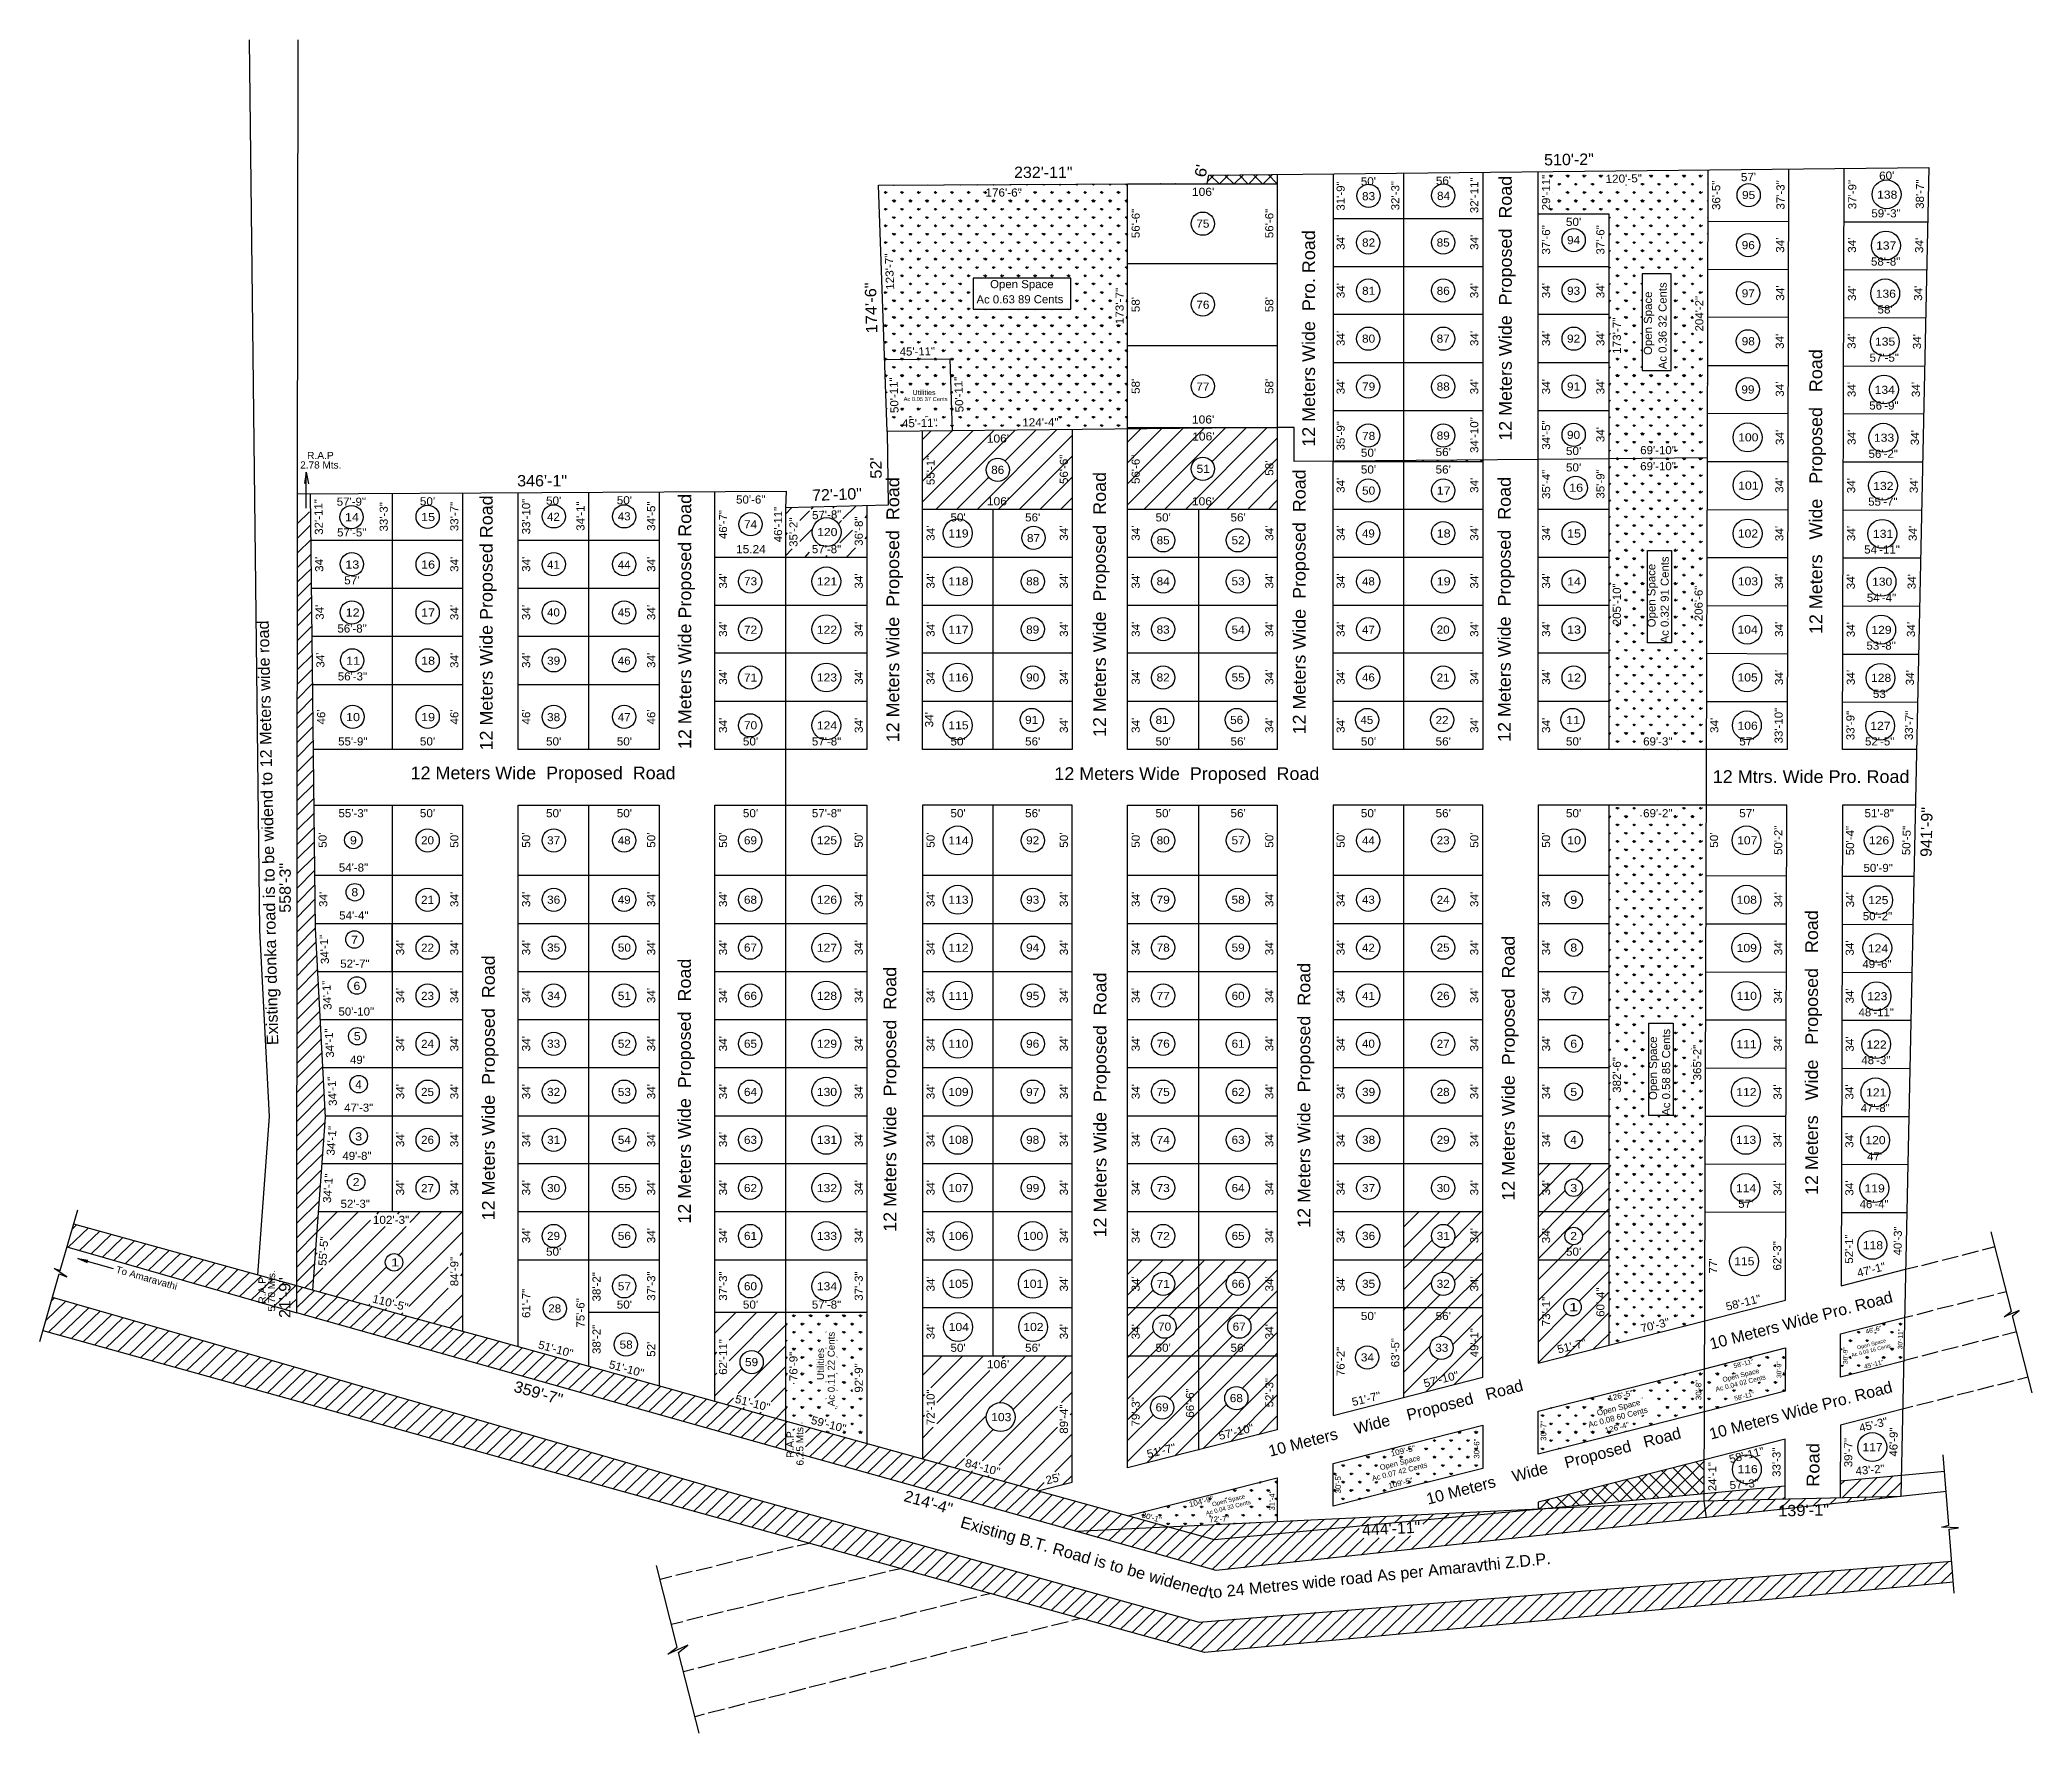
# Model space of a CAD drawing. Extents: x 23299 to 52876, y 1490 to 15920.
# Drawn here: x 23299 to 40279, y 1490 to 15920 of the extents above; entities that cross this region are included whole.
import ezdxf

# ---------------------------------------------------------------- set-up
doc = ezdxf.new("R2010")
doc.units = 0
doc.layers.add('PDF_GEOMERTRY', color=7, linetype='CONTINUOUS')
doc.layers.add('PDF_TEXT', color=7, linetype='CONTINUOUS')
doc.styles.add('PDF_ARIAL', font='')
doc.styles.get('PDF_ARIAL').set_extended_font_data('Arial')

msp = doc.modelspace()

# ---------------------------------------------------------------- texts
at = {"layer": 'PDF_TEXT', "attachment_point": 7, "style": 'PDF_ARIAL'}
for s, insert, char_height, rotation in [('\\W1.013588;510\'-2"', (36120, 14848), 96.71, 0.8297), ("\\W1.056513;6'", (33237, 14744), 96.71, 81.387), ('\\W1.036757;120\'-5"', (36644, 14699), 69.08, 1.1592), ("\\W1.033913;57'", (37798, 14714), 69.07, 1.3953), ("\\W1.030599;60'", (38976, 14726), 69.08, 1.362), ('\\W1.016925;31\'-9"', (34421, 14464), 69.08, 90), ("\\W1.033913;50'", (34558, 14677), 69.08, 1.362), ('\\W1.016925;32\'-3"', (34887, 14467), 69.08, 90), ("\\W1.033913;56'", (35198, 14683), 69.07, 1.3953), ('\\W1.013752;32\'-11"', (35560, 14443), 69.08, 90), ('\\W1.007387;12 Meters Wide  Proposed  Road', (35877, 12503), 108.55, 90), ('\\W1.009501;29\'-11"', (36172, 14467), 69.08, 90), ('\\W1.016925;36\'-5"', (37622, 14470), 69.08, 90), ('\\W1.016925;37\'-3"', (38170, 14473), 69.08, 90), ('\\W1.016925;37\'-9"', (38782, 14476), 69.08, 90), ('\\W1.016925;38\'-7"', (39357, 14479), 69.07, 89.2912), ('\\W1.016723;56\'-6"', (32674, 14230), 69.08, 90), ('\\W1.016723;56\'-6"', (33813, 14230), 69.08, 90), ('\\W1.009133;12 Meters Wide  Pro. Road', (34169, 12452), 108.55, 90), ('\\W1.016925;37\'-6"', (36172, 14090), 69.08, 90), ('\\W1.016925;37\'-6"', (36635, 14090), 69.08, 90), ('\\W1.036757;123\'-7"', (30582, 13791), 69.08, 92.3349), ("\\W1.034329;34'", (34421, 14129), 69.08, 90), ("\\W1.034329;34'", (35560, 14129), 69.08, 90), ("\\W1.034329;34'", (38167, 14105), 69.08, 90), ("\\W1.034329;34'", (38779, 14105), 69.08, 90), ("\\W1.034329;34'", (39351, 14102), 69.07, 88.6047), ('\\W1.036757;174\'-6"', (30439, 13420), 96.71, 91.6589), ('\\W1.036757;173\'-7"', (32537, 13496), 69.08, 90), ("\\W1.034329;34'", (34421, 13718), 69.08, 90), ("\\W1.034329;34'", (35560, 13718), 69.08, 90), ("\\W1.034329;34'", (36172, 13718), 69.08, 90), ("\\W1.034329;34'", (36635, 13718), 69.08, 90), ('\\W1.008761;Open Space', (37060, 13234), 69.07, 90), ('\\W0.999949;Ac 0.36 32 Cents', (37165, 13113), 69.07, 90), ("\\W1.034329;34'", (38167, 13697), 69.08, 90), ("\\W1.034329;34'", (38779, 13694), 69.08, 90), ("\\W1.034329;34'", (39342, 13694), 69.07, 88.6047), ('\\W0.999949;Ac 0.63 89 Cents', (31282, 13672), 69.07, 0.2194), ("\\W1.033913;58'", (32674, 13599), 69.08, 90), ("\\W1.033913;58'", (33813, 13599), 69.08, 90), ('\\W1.009501;204\'-2"', (37478, 13435), 69.08, 90), ("\\W1.034329;34'", (34421, 13310), 69.08, 90), ("\\W1.034329;34'", (35560, 13310), 69.08, 90), ("\\W1.034329;34'", (36172, 13310), 69.08, 90), ("\\W1.034329;34'", (36635, 13310), 69.08, 90), ('\\W1.036757;173\'-7"', (36775, 13243), 69.08, 90), ('\\W1.003995;45\'-11"', (30628, 13228), 69.08, 0.5821), ("\\W1.034329;34'", (38164, 13286), 69.08, 90), ('\\W1.006908;12 Meters   Wide   Proposed   Road', (38523, 10856), 108.55, 90), ("\\W1.034329;34'", (38776, 13286), 69.08, 90), ("\\W1.034329;34'", (39333, 13283), 69.08, 90), ('\\W1.013588;50\'-11"', (30619, 12741), 69.08, 91.7358), ('\\W1.013588;50\'-11"', (31173, 12747), 69.08, 92.3125), ("\\W1.033913;58'", (32674, 12902), 69.08, 90), ("\\W1.033913;58'", (33813, 12902), 69.08, 90), ("\\W1.034329;34'", (34421, 12899), 69.08, 90), ("\\W1.034329;34'", (35560, 12899), 69.08, 90), ("\\W1.034329;34'", (36172, 12899), 69.08, 90), ("\\W1.034329;34'", (36635, 12899), 69.08, 90), ("\\W1.034329;34'", (38164, 12878), 69.08, 90), ("\\W1.034329;34'", (38776, 12875), 69.08, 90), ("\\W1.034329;34'", (39324, 12875), 69.08, 90), ('\\W1.003995;45\'-11"', (30649, 12616), 69.08, 1.1701), ('\\W1.036757;124\'-4"', (31672, 12625), 69.08, 0.577), ("\\W1.063647;106'", (33121, 12503), 69.08, 0.9724), ('\\W1.016925;35\'-9"', (34421, 12421), 69.08, 90), ('\\W1.013752;34\'-10"', (35560, 12400), 69.08, 90), ('\\W1.016925;34\'-5"', (36172, 12427), 69.08, 90), ("\\W1.034329;34'", (36635, 12491), 69.08, 90), ("\\W1.034329;34'", (38164, 12467), 69.08, 90), ("\\W1.034329;34'", (38776, 12467), 69.08, 90), ("\\W1.034329;34'", (39314, 12464), 69.08, 88.638), ("\\W1.063647;106'", (31370, 12485), 69.08, 0.9724), ("\\W1.033913;52'", (30476, 12181), 96.71, 90.989), ('\\W1.016723;55\'-1"', (30926, 12126), 69.08, 90), ('\\W1.016723;56\'-6"', (32062, 12135), 69.08, 90), ('\\W1.007387;12 Meters Wide  Proposed  Road', (32418, 9979), 108.55, 90), ('\\W1.016723;56\'-6"', (32674, 12135), 69.08, 90), ("\\W1.033913;58'", (33813, 12205), 69.08, 90), ('\\W1.007387;12 Meters Wide  Proposed  Road', (34120, 10001), 108.55, 90), ('\\W1.016925;35\'-4"', (36172, 12007), 69.08, 90), ('\\W1.016925;35\'-9"', (36635, 12010), 69.08, 90), ('\\W1.015561;72\'-10"', (29882, 11989), 96.71, 2.0763), ('\\W1.007387;12 Meters Wide  Proposed  Road', (30656, 9934), 108.55, 90), ("\\W1.034329;34'", (34421, 12059), 69.08, 90), ("\\W1.034329;34'", (35560, 12059), 69.08, 90), ('\\W1.007387;12 Meters Wide  Proposed  Road', (35868, 9937), 108.55, 90), ("\\W1.034329;34'", (38160, 12059), 69.08, 90), ("\\W1.034329;34'", (38772, 12056), 69.08, 90), ("\\W1.034329;34'", (39305, 12056), 69.07, 88.6047), ('\\W1.013752;32\'-11"', (25713, 11703), 69.08, 91.1592), ('\\W1.016925;33\'-3"', (26265, 11730), 69.08, 90), ('\\W1.016925;33\'-7"', (26867, 11733), 69.08, 90), ('\\W1.007656;12 Meters Wide Proposed Road', (27191, 9864), 108.55, 90), ('\\W1.013752;33\'-10"', (27479, 11706), 69.08, 90), ('\\W1.016925;34\'-1"', (27942, 11736), 69.08, 90), ('\\W1.016925;34\'-5"', (28545, 11736), 69.08, 90), ('\\W1.007656;12 Meters Wide Proposed Road', (28883, 9876), 108.55, 90), ('\\W1.004949;46\'-7"', (29157, 11666), 69.08, 90), ('\\W1.003995;46\'-11"', (29626, 11639), 69.08, 90), ('\\W1.016723;57\'-8"', (29882, 11833), 69.08, 2.1204), ('\\W1.016925;35\'-2"', (29757, 11599), 69.08, 90), ('\\W1.016925;36\'-8"', (30314, 11608), 69.08, 90), ("\\W1.034329;34'", (30926, 11651), 69.08, 90), ("\\W1.034329;34'", (32062, 11651), 69.08, 90), ("\\W1.034329;34'", (32674, 11651), 69.08, 90), ("\\W1.034329;34'", (33813, 11651), 69.08, 90), ("\\W1.034329;34'", (34421, 11651), 69.08, 90), ("\\W1.034329;34'", (35560, 11651), 69.08, 90), ("\\W1.034329;34'", (36172, 11651), 69.08, 90), ("\\W1.034329;34'", (38160, 11648), 69.08, 90), ("\\W1.034329;34'", (38772, 11648), 69.08, 90), ("\\W1.034329;34'", (39296, 11648), 69.08, 88.638), ("\\W1.034329;34'", (25716, 11386), 69.07, 91.3953), ("\\W1.034329;34'", (26867, 11386), 69.08, 90), ("\\W1.034329;34'", (27479, 11386), 69.08, 90), ("\\W1.034329;34'", (28545, 11386), 69.08, 90), ('\\W1.008761;Open Space', (37091, 10914), 69.07, 90.2693), ('\\W0.999949;Ac 0.32 91 Cents', (37183, 10777), 69.07, 90), ("\\W1.034329;34'", (29157, 11243), 69.08, 90), ("\\W1.034329;34'", (30314, 11243), 69.08, 90), ("\\W1.034329;34'", (30926, 11243), 69.08, 90), ("\\W1.034329;34'", (32062, 11243), 69.08, 90), ("\\W1.034329;34'", (32674, 11243), 69.08, 90), ("\\W1.034329;34'", (33813, 11243), 69.08, 90), ("\\W1.034329;34'", (34421, 11243), 69.08, 90), ("\\W1.034329;34'", (35560, 11243), 69.08, 90), ("\\W1.034329;34'", (36172, 11243), 69.08, 90), ('\\W1.007984;205\'-10"', (36775, 10932), 69.08, 90), ('\\W1.009501;206\'-6"', (37472, 10966), 69.08, 90), ("\\W1.034329;34'", (38157, 11240), 69.08, 90), ("\\W1.034329;34'", (38769, 11237), 69.08, 90), ("\\W1.034329;34'", (39287, 11237), 69.07, 88.6047), ("\\W1.034329;34'", (25720, 10978), 69.07, 91.3953), ("\\W1.034329;34'", (26867, 10975), 69.08, 90), ("\\W1.034329;34'", (27479, 10975), 69.08, 90), ("\\W1.034329;34'", (28545, 10975), 69.08, 90), ('\\W1.002943;Existing donka road is to be widend to 12 Meters wide road', (25361, 7355), 98.68, 91.291), ("\\W1.034329;34'", (29157, 10832), 69.08, 90), ("\\W1.034329;34'", (30314, 10832), 69.08, 90), ("\\W1.034329;34'", (30926, 10832), 69.08, 90), ("\\W1.034329;34'", (32062, 10832), 69.08, 90), ("\\W1.034329;34'", (32674, 10832), 69.08, 90), ("\\W1.034329;34'", (33813, 10832), 69.08, 90), ("\\W1.034329;34'", (34421, 10832), 69.08, 90), ("\\W1.034329;34'", (35560, 10832), 69.08, 90), ("\\W1.034329;34'", (36172, 10832), 69.08, 90), ("\\W1.034329;34'", (38157, 10832), 69.08, 90), ("\\W1.034329;34'", (38769, 10829), 69.08, 90), ("\\W1.034329;34'", (39281, 10829), 69.07, 88.6047), ("\\W1.034329;34'", (25726, 10570), 69.07, 91.3953), ("\\W1.034329;34'", (26867, 10567), 69.08, 90), ("\\W1.034329;34'", (27479, 10567), 69.08, 90), ("\\W1.034329;34'", (28545, 10567), 69.08, 90), ("\\W1.034329;34'", (29157, 10424), 69.08, 90), ("\\W1.034329;34'", (30314, 10424), 69.08, 90), ("\\W1.034329;34'", (30926, 10424), 69.08, 90), ("\\W1.034329;34'", (32062, 10424), 69.08, 90), ("\\W1.034329;34'", (32674, 10424), 69.08, 90), ("\\W1.034329;34'", (33813, 10424), 69.08, 90), ("\\W1.034329;34'", (34421, 10424), 69.08, 90), ("\\W1.034329;34'", (35560, 10424), 69.08, 90), ("\\W1.034329;34'", (36172, 10424), 69.08, 90), ("\\W1.034329;34'", (38157, 10421), 69.08, 90), ("\\W1.034329;34'", (38769, 10421), 69.08, 90), ("\\W1.034329;34'", (39272, 10418), 69.07, 88.6047), ("\\W1.009963;46'", (25732, 10086), 69.08, 90), ("\\W1.009963;46'", (26867, 10086), 69.08, 90), ("\\W1.009963;46'", (27479, 10086), 69.08, 90), ("\\W1.009963;46'", (28545, 10086), 69.08, 90), ('\\W1.013752;33\'-10"', (38154, 9924), 69.08, 90), ('\\W1.016925;33\'-9"', (38766, 9952), 69.08, 90), ('\\W1.016925;33\'-7"', (39263, 9952), 69.08, 88.5881), ("\\W1.034329;34'", (29157, 10013), 69.08, 90), ("\\W1.034329;34'", (30314, 10013), 69.08, 90), ("\\W1.034329;34'", (30914, 10061), 69.08, 90), ("\\W1.034329;34'", (32062, 10013), 69.08, 90), ("\\W1.034329;34'", (32674, 10013), 69.08, 90), ("\\W1.034329;34'", (33813, 10013), 69.08, 90), ("\\W1.034329;34'", (34421, 10013), 69.08, 90), ("\\W1.034329;34'", (35560, 10013), 69.08, 90), ("\\W1.034329;34'", (36172, 10013), 69.08, 90), ("\\W1.034329;34'", (37606, 10013), 69.08, 90), ('\\W1.013588;941\'-9"', (39424, 8956), 96.71, 88.7531), ('\\W1.016723;50\'-2"', (38151, 8974), 69.08, 90), ('\\W1.016723;50\'-4"', (38763, 8971), 69.08, 90), ('\\W1.016723;50\'-5"', (39241, 8971), 69.08, 88.5881), ("\\W1.033913;50'", (25744, 9035), 69.08, 90), ("\\W1.033913;50'", (26867, 9035), 69.08, 90), ("\\W1.033913;50'", (27479, 9035), 69.08, 90), ("\\W1.033913;50'", (28545, 9035), 69.08, 90), ("\\W1.033913;50'", (29157, 9035), 69.08, 90), ("\\W1.033913;50'", (30314, 9035), 69.08, 90), ("\\W1.033913;50'", (30926, 9035), 69.08, 90), ("\\W1.033913;50'", (32062, 9035), 69.08, 90), ("\\W1.033913;50'", (32674, 9035), 69.08, 90), ("\\W1.033913;50'", (33813, 9035), 69.08, 90), ("\\W1.033913;50'", (34421, 9035), 69.08, 90), ("\\W1.033913;50'", (35560, 9035), 69.08, 90), ("\\W1.033913;50'", (36172, 9035), 69.08, 90), ("\\W1.033913;50'", (37603, 9035), 69.08, 90), ('\\W1.013588;558\'-3"', (25439, 8481), 96.71, 90), ("\\W1.034329;34'", (25750, 8530), 69.08, 90), ("\\W1.034329;34'", (26867, 8530), 69.08, 90), ("\\W1.034329;34'", (27479, 8530), 69.08, 90), ("\\W1.034329;34'", (28545, 8530), 69.08, 90), ("\\W1.034329;34'", (29157, 8530), 69.08, 90), ("\\W1.034329;34'", (30314, 8530), 69.08, 90), ("\\W1.034329;34'", (30926, 8530), 69.08, 90), ("\\W1.034329;34'", (32062, 8530), 69.08, 90), ("\\W1.034329;34'", (32674, 8530), 69.08, 90), ("\\W1.034329;34'", (33813, 8530), 69.08, 90), ("\\W1.034329;34'", (34421, 8530), 69.08, 90), ("\\W1.034329;34'", (35560, 8530), 69.08, 90), ("\\W1.034329;34'", (36172, 8530), 69.08, 90), ("\\W1.034329;34'", (38151, 8527), 69.08, 90), ('\\W1.006908;12 Meters   Wide   Proposed   Road', (38487, 6076), 108.55, 90), ("\\W1.034329;34'", (38763, 8527), 69.08, 90), ('\\W1.016925;34\'-1"', (25765, 8046), 69.08, 92.8287), ("\\W1.034329;34'", (26405, 8119), 69.08, 90), ("\\W1.034329;34'", (26867, 8119), 69.08, 90), ("\\W1.034329;34'", (27479, 8119), 69.08, 90), ("\\W1.034329;34'", (28545, 8119), 69.08, 90), ("\\W1.034329;34'", (29157, 8119), 69.08, 90), ("\\W1.034329;34'", (30314, 8119), 69.08, 90), ("\\W1.034329;34'", (30926, 8119), 69.08, 90), ("\\W1.034329;34'", (32062, 8119), 69.08, 90), ("\\W1.034329;34'", (32674, 8119), 69.08, 90), ("\\W1.034329;34'", (33813, 8119), 69.08, 90), ("\\W1.034329;34'", (34421, 8119), 69.08, 90), ("\\W1.034329;34'", (35560, 8119), 69.08, 90), ('\\W1.007387;12 Meters Wide  Proposed  Road', (35902, 6027), 108.55, 90), ("\\W1.034329;34'", (36172, 8119), 69.08, 90), ("\\W1.034329;34'", (38151, 8119), 69.08, 90), ("\\W1.034329;34'", (38760, 8116), 69.08, 90), ('\\W1.007387;12 Meters Wide  Proposed  Road', (27209, 5860), 108.55, 90), ('\\W1.007387;12 Meters Wide  Proposed  Road', (28880, 5832), 108.55, 90), ('\\W1.007387;12 Meters Wide  Proposed  Road', (30631, 5762), 108.55, 90), ('\\W1.007387;12 Meters Wide  Proposed  Road', (34160, 5796), 108.55, 90), ('\\W1.016925;34\'-1"', (25787, 7656), 69.08, 92.8287), ("\\W1.034329;34'", (26405, 7711), 69.08, 90), ("\\W1.034329;34'", (26867, 7711), 69.08, 90), ("\\W1.034329;34'", (27479, 7711), 69.08, 90), ("\\W1.034329;34'", (28545, 7711), 69.08, 90), ("\\W1.034329;34'", (29157, 7711), 69.08, 90), ("\\W1.034329;34'", (30314, 7711), 69.08, 90), ("\\W1.034329;34'", (30926, 7711), 69.08, 90), ("\\W1.034329;34'", (32062, 7711), 69.08, 90), ('\\W1.007387;12 Meters Wide  Proposed  Road', (32422, 5714), 108.55, 90), ("\\W1.034329;34'", (32674, 7711), 69.08, 90), ("\\W1.034329;34'", (33813, 7711), 69.08, 90), ("\\W1.034329;34'", (34421, 7711), 69.08, 90), ("\\W1.034329;34'", (35560, 7711), 69.08, 90), ("\\W1.034329;34'", (36172, 7711), 69.08, 90), ("\\W1.034329;34'", (38148, 7708), 69.08, 90), ("\\W1.034329;34'", (38760, 7708), 69.08, 90), ('\\W1.016925;34\'-1"', (25808, 7248), 69.08, 92.8287), ('\\W0.999949;Ac 0.58 85 Cents', (37195, 6752), 69.07, 90), ("\\W1.034329;34'", (26405, 7300), 69.08, 90), ("\\W1.034329;34'", (26867, 7300), 69.08, 90), ("\\W1.034329;34'", (27479, 7300), 69.08, 90), ("\\W1.034329;34'", (28545, 7300), 69.08, 90), ("\\W1.034329;34'", (29157, 7300), 69.08, 90), ("\\W1.034329;34'", (30314, 7300), 69.08, 90), ("\\W1.034329;34'", (30926, 7300), 69.08, 90), ("\\W1.034329;34'", (32062, 7300), 69.08, 90), ("\\W1.034329;34'", (32674, 7300), 69.08, 90), ("\\W1.034329;34'", (33813, 7300), 69.08, 90), ("\\W1.034329;34'", (34421, 7300), 69.08, 90), ("\\W1.034329;34'", (35560, 7300), 69.08, 90), ("\\W1.034329;34'", (36172, 7300), 69.08, 90), ('\\W1.008761;Open Space', (37103, 6886), 69.07, 90), ('\\W1.013752;365\'-2"', (37460, 7053), 69.08, 90), ("\\W1.034329;34'", (38148, 7300), 69.08, 90), ("\\W1.034329;34'", (38760, 7297), 69.08, 90), ('\\W1.013752;382\'-6"', (36775, 6947), 69.08, 90), ('\\W1.016925;34\'-1"', (25832, 6837), 69.08, 92.8287), ("\\W1.034329;34'", (26405, 6892), 69.08, 90), ("\\W1.034329;34'", (26867, 6892), 69.08, 90), ("\\W1.034329;34'", (27479, 6892), 69.08, 90), ("\\W1.034329;34'", (28545, 6892), 69.08, 90), ("\\W1.034329;34'", (29157, 6892), 69.08, 90), ("\\W1.034329;34'", (30314, 6892), 69.08, 90), ("\\W1.034329;34'", (30926, 6892), 69.08, 90), ("\\W1.034329;34'", (32062, 6892), 69.08, 90), ("\\W1.034329;34'", (32674, 6892), 69.08, 90), ("\\W1.034329;34'", (33813, 6892), 69.08, 90), ("\\W1.034329;34'", (34421, 6892), 69.08, 90), ("\\W1.034329;34'", (35560, 6892), 69.08, 90), ("\\W1.034329;34'", (36172, 6892), 69.08, 90), ("\\W1.034329;34'", (38145, 6889), 69.08, 90), ("\\W1.034329;34'", (38757, 6889), 69.08, 90), ('\\W1.016925;34\'-1"', (25811, 6411), 69.08, 85.7649), ("\\W1.034329;34'", (26405, 6484), 69.08, 90), ("\\W1.034329;34'", (26867, 6484), 69.08, 90), ("\\W1.034329;34'", (27479, 6484), 69.08, 90), ("\\W1.034329;34'", (28545, 6484), 69.08, 90), ("\\W1.034329;34'", (29157, 6484), 69.08, 90), ("\\W1.034329;34'", (30314, 6484), 69.08, 90), ("\\W1.034329;34'", (30926, 6484), 69.08, 90), ("\\W1.034329;34'", (32062, 6484), 69.08, 90), ("\\W1.034329;34'", (32674, 6484), 69.08, 90), ("\\W1.034329;34'", (33813, 6484), 69.08, 90), ("\\W1.034329;34'", (34421, 6484), 69.08, 90), ("\\W1.034329;34'", (35560, 6484), 69.08, 90), ("\\W1.034329;34'", (36172, 6484), 69.08, 90), ("\\W1.034329;34'", (38145, 6481), 69.08, 90), ("\\W1.034329;34'", (38757, 6478), 69.08, 90), ('\\W1.016925;34\'-1"', (25780, 6006), 69.08, 85.7097), ("\\W1.034329;34'", (26405, 6073), 69.08, 90), ("\\W1.034329;34'", (26867, 6073), 69.08, 90), ("\\W1.034329;34'", (27479, 6073), 69.08, 90), ("\\W1.034329;34'", (28545, 6073), 69.08, 90), ("\\W1.034329;34'", (29157, 6073), 69.08, 90), ("\\W1.034329;34'", (30314, 6073), 69.08, 90), ("\\W1.034329;34'", (30926, 6073), 69.08, 90), ("\\W1.034329;34'", (32062, 6073), 69.08, 90), ("\\W1.034329;34'", (32674, 6073), 69.08, 90), ("\\W1.034329;34'", (33813, 6073), 69.08, 90), ("\\W1.034329;34'", (34421, 6073), 69.08, 90), ("\\W1.034329;34'", (35560, 6073), 69.08, 90), ("\\W1.034329;34'", (36172, 6073), 69.08, 90), ("\\W1.034329;34'", (38145, 6070), 69.08, 90), ("\\W1.034329;34'", (38757, 6070), 69.08, 90), ("\\W1.034329;34'", (27479, 5665), 69.08, 90), ("\\W1.034329;34'", (28545, 5665), 69.08, 90), ("\\W1.034329;34'", (29157, 5665), 69.08, 90), ("\\W1.034329;34'", (30314, 5665), 69.08, 90), ("\\W1.034329;34'", (30926, 5665), 69.08, 90), ("\\W1.034329;34'", (32062, 5665), 69.08, 90), ("\\W1.034329;34'", (32674, 5665), 69.08, 90), ("\\W1.034329;34'", (33813, 5665), 69.08, 90), ("\\W1.034329;34'", (34421, 5665), 69.08, 90), ("\\W1.034329;34'", (35560, 5665), 69.08, 90), ("\\W1.034329;34'", (36172, 5665), 69.08, 90), ('\\W1.004949;40\'-3"', (39168, 5561), 69.07, 89.2912), ('\\W1.016723;55\'-5"', (25741, 5470), 69.08, 85.7649), ('\\W1.015110;62\'-3"', (38142, 5433), 69.08, 90), ('\\W1.016723;52\'-1"', (38754, 5491), 69.08, 90), ('\\W1.003613;To Amaravathi', (23941, 5415), 59.21, 343.9217), ('\\W1.016319;84\'-9"', (26867, 5299), 69.08, 90), ("\\W1.038924;77'", (37594, 5406), 69.08, 90), ('\\W1.004949;47\'-1"', (38797, 5376), 69.08, 14.381), ('\\W1.031645;R.A.P', (25223, 5150), 60.61, 90), ('\\W1.010426;5.70 Mts.', (25305, 5083), 60.61, 90), ('\\W1.011700;21\'-9"', (25436, 5028), 96.71, 90), ('\\W1.015110;61\'-7"', (27479, 5028), 69.08, 90), ('\\W1.016925;38\'-2"', (28079, 5169), 69.08, 90), ('\\W1.016925;37\'-3"', (28545, 5175), 69.08, 90), ('\\W1.016925;37\'-3"', (29157, 5175), 69.08, 90), ('\\W1.016925;37\'-3"', (30314, 5175), 69.08, 90), ("\\W1.034329;34'", (30926, 5254), 69.08, 90), ("\\W1.034329;34'", (32062, 5254), 69.08, 90), ("\\W1.034329;34'", (32674, 5254), 69.08, 90), ("\\W1.034329;34'", (33813, 5254), 69.08, 90), ("\\W1.034329;34'", (34421, 5254), 69.08, 90), ("\\W1.034329;34'", (35560, 5254), 69.08, 90), ('\\W1.015110;60\'-4"', (36635, 5038), 69.08, 90), ('\\W1.036757;110\'-5"', (26127, 5162), 69.07, 345.2566), ('\\W1.019151;75\'-6"', (27942, 4946), 69.08, 90), ('\\W1.019151;73\'-1"', (36172, 4958), 69.08, 90), ('\\W1.009337;10 Meters Wide Pro. Road', (37545, 4757), 96.71, 14.6558), ('\\W1.013588;58\'-11"', (37679, 5089), 69.08, 14.0353), ('\\W1.016925;38\'-2"', (28079, 4721), 69.08, 90), ("\\W1.034329;34'", (30926, 4846), 69.08, 90), ("\\W1.034329;34'", (32062, 4846), 69.08, 90), ("\\W1.034329;34'", (32674, 4846), 69.08, 90), ("\\W1.034329;34'", (33813, 4846), 69.08, 90), ('\\W1.004949;49\'-1"', (35560, 4694), 69.08, 90), ('\\W1.019151;70\'-3"', (36952, 4903), 69.07, 13.689), ('\\W1.004949;46\'-6"', (38864, 4891), 39.47, 13.7384), ('\\W1.013752;30\'-11"', (39174, 4761), 39.47, 88.9784), ('\\W1.013588;51\'-10"', (27540, 4770), 69.08, 344.696), ("\\W1.033913;52'", (28545, 4697), 69.08, 90), ('\\W1.012276;62\'-11"', (29157, 4544), 69.08, 90), ('\\W1.025103;Utilities', (29982, 4499), 59.21, 90), ('\\W0.999949;Ac 0.11 22 Cents', (30074, 4276), 59.21, 90), ('\\W1.019151;76\'-2"', (34421, 4532), 69.08, 90), ('\\W1.015110;63\'-5"', (34887, 4608), 69.08, 90), ('\\W1.016723;51\'-7"', (36242, 4724), 69.08, 14.2055), ('\\W1.016925;30\'-9"', (38708, 4636), 39.47, 90), ('\\W0.999949;Ac 0.03 16 Cents', (38743, 4694), 32.24, 14.2658), ('\\W1.008761;Open Space', (38794, 4750), 32.24, 14.5953), ('\\W1.013588;51\'-10"', (28143, 4602), 69.08, 344.696), ('\\W1.019151;76\'-9"', (29757, 4490), 69.08, 90), ('\\W1.016723;92\'-9"', (30314, 4392), 69.08, 90), ('\\W1.008761;Open Space', (37649, 4470), 40.89, 14.2546), ('\\W1.013588;58\'-11"', (37740, 4599), 39.47, 14.2823), ('\\W1.016925;30\'-9"', (38142, 4517), 39.47, 90), ('\\W1.003995;45\'-11"', (38852, 4593), 39.47, 14.535), ('\\W1.013752;359\'-7"', (27330, 4401), 96.71, 343.9378), ('\\W1.015110;66\'-6"', (33137, 4179), 69.08, 90), ('\\W1.016723;52\'-3"', (33813, 4267), 69.08, 90), ('\\W1.006693;10 Meters    Wide    Proposed   Road', (33792, 3817), 96.71, 14.6338), ('\\W1.013588;57\'-10"', (35103, 4435), 69.08, 14.1777), ('\\W1.036757;126\'-5"', (36675, 4319), 47.36, 13.6288), ('\\W1.016925;30\'-8"', (37460, 4328), 47.37, 90), ('\\W1.009337;10 Meters Wide Pro. Road', (37542, 3990), 96.71, 14.6558), ('\\W0.999949;Ac 0.04 02 Cents', (37587, 4399), 40.89, 14.3096), ('\\W1.013588;51\'-10"', (29218, 4307), 69.07, 345.2566), ('\\W1.015561;72\'-10"', (30926, 4115), 69.08, 90), ('\\W1.016319;89\'-4"', (32062, 4042), 69.08, 90), ('\\W1.019151;79\'-3"', (32674, 4103), 69.08, 90), ('\\W1.016723;51\'-7"', (34491, 4276), 69.07, 13.689), ('\\W0.999949;Ac 0.08 60 Cents', (36503, 4094), 48.55, 14.4911), ('\\W1.008761;Open Space', (36580, 4180), 48.55, 14.4082), ('\\W1.013588;58\'-11"', (37746, 4322), 39.47, 13.535), ('\\W1.009437;6.25 Mts.', (29809, 3771), 60.61, 90.4996), ('\\W1.013588;59\'-10"', (29866, 4127), 69.07, 345.2566), ('\\W1.013588;57\'-10"', (33356, 3987), 69.08, 14.0353), ('\\W1.006693;10 Meters    Wide    Proposed   Road', (35138, 3409), 96.71, 14.7055), ('\\W1.016925;30\'-7"', (36139, 3981), 47.37, 90), ('\\W1.036757;126\'-4"', (36644, 4045), 47.36, 14.4415), ('\\W1.004949;45\'-3"', (38815, 4054), 69.08, 14.381), ('\\W1.004949;46\'-9"', (39132, 3847), 69.07, 89.2912), ('\\W1.031645;R.A.P', (29723, 3835), 60.61, 90), ('\\W1.016723;51\'-7"', (32744, 3832), 69.08, 14.2055), ('\\W1.036757;109\'-5"', (34820, 3847), 47.36, 13.8264), ('\\W1.016925;30\'-6"', (35569, 3829), 47.37, 90), ('\\W1.013588;58\'-11"', (37707, 3789), 69.08, 14.1777), ('\\W1.016925;33\'-3"', (38136, 3674), 69.08, 90), ('\\W1.034888;Road', (38468, 3588), 108.55, 90), ('\\W1.016925;39\'-7"', (38748, 3756), 69.08, 90), ('\\W1.013260;84\'-10"', (31179, 3762), 69.08, 344.696), ('\\W0.999949;Ac 0.07 42 Cents', (34658, 3637), 45.24, 14.2823), ('\\W1.008761;Open Space', (34729, 3718), 45.24, 14.2386), ('\\W1.011701;24\'-1"', (37588, 3552), 69.08, 90), ('\\W1.004949;43\'-2"', (38778, 3689), 69.08, 4.9381), ("\\W1.023628;25'", (31882, 3609), 69.08, 14.0353), ('\\W1.016925;30\'-5"', (34388, 3533), 47.37, 90), ('\\W1.036757;109\'-5"', (34799, 3573), 47.36, 13.8264), ('\\W1.016723;57\'-3"', (37704, 3567), 69.08, 4.9985), ('\\W1.009501;214\'-4"', (30655, 3470), 96.71, 343.9378), ('\\W1.036757;104\'-9"', (33100, 3415), 47.36, 14.4415), ('\\W0.999949;Ac 0.04 33 Cents', (33242, 3345), 36.66, 14.6391), ('\\W1.008761;Open Space', (33298, 3411), 36.66, 14.4082), ('\\W1.016925;31\'-4"', (33825, 3387), 47.37, 90), ('\\W1.036757;139\'-1"', (38115, 3335), 96.71, 1.2469), ('\\W1.004997;Existing B.T. Road is to be widened', (31129, 3217), 98.68, 344.0535), ('\\W1.016925;30\'-1"', (32686, 3329), 47.37, 344.4761), ('\\W1.019151;72\'-7"', (33267, 3287), 47.37, 3.1201), ('\\W1.003335;444\'-11"', (34571, 3174), 96.71, 2.8287), ('\\W1.000802;to 24 Metres wide road As per Amaravthi Z.D.P.', (33269, 2608), 98.68, 5.7731)]:
    msp.add_mtext(s, dxfattribs=dict(at, insert=insert, char_height=char_height, rotation=rotation))
for s, insert, char_height in [('\\W1.007984;232\'-11"', (31602, 14741), 96.71), ('\\W1.036757;176\'-6"', (31358, 14583), 69.08), ("\\W1.063647;106'", (33118, 14589), 69.08), ('\\W1.039338;83', (34568, 14552), 69.08), ('\\W1.039450;84', (35207, 14555), 69.08), ('\\W1.040118;95', (37807, 14562), 69.08), ('\\W1.071642;138', (38958, 14565), 69.08), ('\\W1.016723;59\'-3"', (38909, 14406), 69.08), ('\\W1.046064;75', (33155, 14318), 69.08), ("\\W1.033913;50'", (36306, 14333), 69.08), ('\\W1.039621;82', (34568, 14157), 69.08), ('\\W1.039133;85', (35204, 14157), 69.08), ('\\W1.040443;94', (36315, 14178), 69.08), ('\\W1.040347;96', (37804, 14135), 69.08), ('\\W1.071711;137', (38949, 14132), 69.08), ('\\W1.016723;58\'-8"', (38906, 13995), 69.08), ('\\W1.008761;Open Space', (31398, 13783), 69.07), ('\\W1.045458;81', (34568, 13746), 69.08), ('\\W1.039357;86', (35204, 13746), 69.08), ('\\W1.040328;93', (36315, 13746), 69.08), ('\\W1.040328;97', (37804, 13724), 69.08), ('\\W1.071734;136', (38946, 13721), 69.08), ('\\W1.046329;76', (33155, 13627), 69.08), ("\\W1.033913;58'", (38961, 13587), 69.08), ('\\W1.039432;80', (34568, 13338), 69.08), ('\\W1.039338;87', (35204, 13338), 69.08), ('\\W1.040618;92', (36315, 13338), 69.08), ('\\W1.040270;98', (37804, 13316), 69.08), ('\\W1.016723;57\'-5"', (38894, 13176), 69.08), ('\\W1.071458;135', (38940, 13313), 69.08), ('\\W1.025103;Utilities', (30737, 12893), 42.47), ('\\W1.046307;77', (33155, 12930), 69.08), ('\\W1.046240;79', (34568, 12930), 69.08), ('\\W1.039282;88', (35204, 12930), 69.08), ('\\W1.046609;91', (36315, 12930), 69.08), ('\\W1.040270;99', (37801, 12905), 69.08), ('\\W1.071850;134', (38937, 12902), 69.08), ('\\W0.999949;Ac 0.05 37 Cents', (30661, 12841), 34.97), ('\\W1.016723;56\'-9"', (38891, 12768), 69.08), ("\\W1.063647;106'", (33118, 12649), 69.08), ('\\W1.046240;78', (34568, 12509), 69.08), ('\\W1.039282;89', (35204, 12512), 69.08), ('\\W1.040424;90', (36315, 12518), 69.08), ('\\W1.071827;100', (37774, 12497), 69.08), ('\\W1.031645;R.A.P', (25576, 12348), 60.61), ("\\W1.033913;50'", (34558, 12366), 69.08), ("\\W1.033913;56'", (35195, 12372), 69.08), ("\\W1.033913;50'", (36306, 12381), 69.08), ('\\W1.012276;69\'-10"', (36939, 12388), 69.08), ('\\W1.016723;56\'-2"', (38885, 12357), 69.08), ('\\W1.071711;133', (38931, 12494), 69.08), ('\\W1.007340;2.78 Mts.', (25518, 12266), 60.61), ('\\W1.039357;86', (31407, 12220), 69.08), ('\\W1.046609;51', (33158, 12229), 69.08), ("\\W1.033913;50'", (34558, 12223), 69.08), ("\\W1.033913;56'", (35195, 12223), 69.08), ("\\W1.033913;50'", (36306, 12241), 69.08), ('\\W1.012276;69\'-10"', (36939, 12251), 69.08), ('\\W1.013752;346\'-1"', (27367, 12113), 96.71), ('\\W1.040424;50', (34568, 12043), 69.08), ('\\W1.113501;17', (35204, 12044), 69.08), ('\\W1.113558;16', (36333, 12068), 69.08), ('\\W1.078913;101', (37774, 12086), 69.08), ('\\W1.072060;132', (38925, 12083), 69.08), ('\\W1.016723;57\'-9"', (25829, 11949), 69.08), ('\\W1.113849;14', (25899, 11818), 69.08), ("\\W1.033913;50'", (26538, 11952), 69.08), ('\\W1.112868;15', (26548, 11818), 69.08), ("\\W1.033913;50'", (27613, 11958), 69.08), ('\\W1.011981;42', (27622, 11821), 69.08), ("\\W1.033913;50'", (28216, 11961), 69.08), ('\\W1.011898;43', (28225, 11824), 69.08), ('\\W1.016723;50\'-6"', (29233, 11967), 69.08), ("\\W1.063647;106'", (31370, 11952), 69.08), ("\\W1.063647;106'", (33118, 11952), 69.08), ('\\W1.016723;55\'-7"', (38882, 11949), 69.08), ('\\W1.016723;57\'-5"', (25832, 11687), 69.08), ('\\W1.046440;74', (29300, 11757), 69.08), ('\\W1.071827;120', (29924, 11690), 69.08), ('\\W1.071642;119', (31042, 11678), 69.08), ("\\W1.033913;50'", (31060, 11815), 69.08), ("\\W1.033913;56'", (31696, 11815), 69.08), ("\\W1.033913;50'", (32808, 11815), 69.08), ("\\W1.033913;56'", (33447, 11815), 69.08), ('\\W1.011882;49', (34568, 11678), 69.08), ('\\W1.113327;18', (35204, 11678), 69.08), ('\\W1.112868;15', (36315, 11678), 69.08), ('\\W1.072060;102', (37771, 11678), 69.08), ('\\W1.078913;131', (38922, 11675), 69.08), ('\\W1.046306;15.24', (29233, 11544), 69.08), ('\\W1.016723;57\'-8"', (29879, 11544), 69.08), ('\\W1.039338;87', (31712, 11639), 69.08), ('\\W1.039133;85', (32817, 11620), 69.08), ('\\W1.040618;52', (33456, 11620), 69.08), ('\\W1.013588;54\'-11"', (38848, 11541), 69.08), ('\\W1.113501;13', (25902, 11413), 69.08), ('\\W1.113558;16', (26548, 11413), 69.08), ('\\W1.013693;41', (27622, 11413), 69.08), ('\\W1.011931;44', (28225, 11413), 69.08), ("\\W1.033913;57'", (25893, 11279), 69.08), ('\\W1.046307;73', (29300, 11270), 69.08), ('\\W1.078913;121', (29921, 11270), 69.08), ('\\W1.071642;118', (31042, 11270), 69.08), ('\\W1.039282;88', (31705, 11270), 69.08), ('\\W1.039450;84', (32817, 11270), 69.08), ('\\W1.040328;53', (33456, 11270), 69.08), ('\\W1.011882;48', (34568, 11270), 69.08), ('\\W1.113327;19', (35204, 11270), 69.08), ('\\W1.113849;14', (36315, 11270), 69.08), ('\\W1.071711;103', (37771, 11270), 69.08), ('\\W1.071827;130', (38915, 11267), 69.08), ('\\W1.114375;12', (25905, 11005), 69.08), ('\\W1.113501;17', (26548, 11005), 69.08), ('\\W1.011926;40', (27622, 11005), 69.08), ('\\W1.011838;45', (28225, 11005), 69.08), ('\\W1.016723;54\'-4"', (38870, 11130), 69.08), ('\\W1.016723;56\'-8"', (25835, 10868), 69.08), ('\\W1.046642;72', (29300, 10859), 69.08), ('\\W1.072060;122', (29921, 10859), 69.08), ('\\W1.071711;117', (31042, 10859), 69.08), ('\\W1.039282;89', (31705, 10859), 69.08), ('\\W1.039338;83', (32817, 10859), 69.08), ('\\W1.040443;54', (33456, 10859), 69.08), ('\\W1.011898;47', (34568, 10859), 69.08), ('\\W1.028155;20', (35204, 10859), 69.08), ('\\W1.113501;13', (36315, 10859), 69.08), ('\\W1.071850;104', (37768, 10859), 69.08), ('\\W1.071642;129', (38909, 10856), 69.08), ('\\W1.016723;53\'-8"', (38867, 10722), 69.08), ('\\W1.016723;56\'-3"', (25838, 10460), 69.08), ('\\W1.132631;11', (25908, 10594), 69.08), ('\\W1.113327;18', (26548, 10594), 69.08), ('\\W1.040765;39', (27622, 10594), 69.08), ('\\W1.011904;46', (28225, 10594), 69.08), ('\\W1.053567;71', (29300, 10451), 69.08), ('\\W1.071711;123', (29921, 10451), 69.08), ('\\W1.071734;116', (31042, 10451), 69.08), ('\\W1.040424;90', (31705, 10451), 69.08), ('\\W1.039621;82', (32817, 10451), 69.08), ('\\W1.040118;55', (33456, 10451), 69.08), ('\\W1.011904;46', (34568, 10451), 69.08), ('\\W1.032404;21', (35204, 10451), 69.08), ('\\W1.114375;12', (36315, 10451), 69.08), ('\\W1.071458;105', (37768, 10451), 69.08), ('\\W1.071642;128', (38906, 10448), 69.08), ("\\W1.033913;53'", (38922, 10311), 69.08), ('\\W1.113791;10', (25908, 10113), 69.08), ('\\W1.113327;19', (26548, 10113), 69.08), ('\\W1.040765;38', (27622, 10113), 69.08), ('\\W1.011898;47', (28225, 10113), 69.08), ('\\W1.046418;70', (29300, 10043), 69.08), ('\\W1.071850;124', (29921, 10043), 69.08), ('\\W1.071458;115', (31042, 10043), 69.08), ('\\W1.046609;91', (31696, 10089), 69.08), ('\\W1.045458;81', (32808, 10089), 69.08), ('\\W1.040347;56', (33444, 10089), 69.08), ('\\W1.011838;45', (34555, 10089), 69.08), ('\\W1.028288;22', (35195, 10089), 69.08), ('\\W1.132631;11', (36306, 10089), 69.08), ('\\W1.071734;106', (37768, 10040), 69.08), ('\\W1.071711;127', (38900, 10040), 69.08), ('\\W1.016723;55\'-9"', (25841, 9906), 69.08), ("\\W1.033913;50'", (26538, 9906), 69.08), ("\\W1.033913;50'", (27613, 9906), 69.08), ("\\W1.033913;50'", (28216, 9906), 69.08), ("\\W1.033913;50'", (29291, 9906), 69.08), ('\\W1.016723;57\'-8"', (29879, 9906), 69.08), ("\\W1.033913;50'", (31060, 9906), 69.08), ("\\W1.033913;56'", (31696, 9906), 69.08), ("\\W1.033913;50'", (32808, 9906), 69.08), ("\\W1.033913;56'", (33447, 9906), 69.08), ("\\W1.033913;50'", (34558, 9906), 69.08), ("\\W1.033913;56'", (35195, 9906), 69.08), ("\\W1.033913;50'", (36306, 9906), 69.08), ('\\W1.015110;69\'-3"', (36964, 9906), 69.08), ("\\W1.033913;57'", (37783, 9906), 69.08), ('\\W1.016723;52\'-5"', (38855, 9906), 69.08), ('\\W1.007387;12 Meters Wide  Proposed  Road', (26459, 9586), 108.55), ('\\W1.007387;12 Meters Wide  Proposed  Road', (31946, 9580), 108.55), ('\\W1.010105;12 Mtrs. Wide Pro. Road', (37557, 9586), 108.55), ('\\W1.016723;55\'-3"', (25844, 9294), 69.08), ("\\W1.033913;50'", (26538, 9294), 69.08), ("\\W1.033913;50'", (27613, 9294), 69.08), ("\\W1.033913;50'", (28216, 9294), 69.08), ("\\W1.033913;50'", (29291, 9294), 69.08), ('\\W1.016723;57\'-8"', (29879, 9294), 69.08), ("\\W1.033913;50'", (31060, 9294), 69.08), ("\\W1.033913;56'", (31696, 9294), 69.08), ("\\W1.033913;50'", (32808, 9294), 69.08), ("\\W1.033913;56'", (33447, 9294), 69.08), ("\\W1.033913;50'", (34558, 9294), 69.08), ("\\W1.033913;56'", (35195, 9294), 69.08), ("\\W1.033913;50'", (36306, 9294), 69.08), ('\\W1.015110;69\'-2"', (36964, 9294), 69.08), ("\\W1.033913;57'", (37783, 9294), 69.08), ('\\W1.016723;51\'-8"', (38851, 9294), 69.08), ('\\W1.088174;9', (25942, 9063), 69.08), ('\\W1.028155;20', (26548, 9063), 69.08), ('\\W1.040823;37', (27622, 9063), 69.08), ('\\W1.011882;48', (28225, 9063), 69.08), ('\\W1.036328;69', (29300, 9063), 69.08), ('\\W1.071458;125', (29921, 9063), 69.08), ('\\W1.071850;114', (31042, 9063), 69.08), ('\\W1.040618;92', (31705, 9063), 69.08), ('\\W1.039432;80', (32817, 9063), 69.08), ('\\W1.040328;57', (33456, 9063), 69.08), ('\\W1.011931;44', (34568, 9063), 69.08), ('\\W1.028088;23', (35204, 9063), 69.08), ('\\W1.113791;10', (36315, 9063), 69.08), ('\\W1.071711;107', (37765, 9063), 69.08), ('\\W1.071734;126', (38888, 9063), 69.08), ('\\W1.016723;54\'-8"', (25847, 8831), 69.08), ('\\W1.016723;50\'-9"', (38842, 8828), 69.08), ('\\W1.085921;8', (25954, 8621), 69.08), ('\\W1.016723;54\'-4"', (25850, 8423), 69.08), ('\\W1.032404;21', (26548, 8557), 69.08), ('\\W1.040843;36', (27622, 8557), 69.08), ('\\W1.011882;49', (28225, 8557), 69.08), ('\\W1.036328;68', (29300, 8557), 69.08), ('\\W1.071734;126', (29921, 8557), 69.08), ('\\W1.071711;113', (31042, 8557), 69.08), ('\\W1.040328;93', (31705, 8557), 69.08), ('\\W1.046240;79', (32817, 8557), 69.08), ('\\W1.040270;58', (33456, 8557), 69.08), ('\\W1.011898;43', (34568, 8557), 69.08), ('\\W1.028168;24', (35204, 8557), 69.08), ('\\W1.088174;9', (36343, 8557), 69.08), ('\\W1.071642;108', (37761, 8557), 69.08), ('\\W1.071458;125', (38882, 8554), 69.08), ('\\W1.016723;50\'-2"', (38836, 8417), 69.08), ('\\W1.102213;7', (25951, 8216), 69.08), ('\\W1.028288;22', (26548, 8149), 69.08), ('\\W1.040610;35', (27622, 8149), 69.08), ('\\W1.040424;50', (28225, 8149), 69.08), ('\\W1.036380;67', (29300, 8149), 69.08), ('\\W1.071711;127', (29921, 8149), 69.08), ('\\W1.072060;112', (31042, 8149), 69.08), ('\\W1.040443;94', (31705, 8149), 69.08), ('\\W1.046240;78', (32817, 8149), 69.08), ('\\W1.040270;59', (33456, 8149), 69.08), ('\\W1.011981;42', (34568, 8149), 69.08), ('\\W1.027944;25', (35204, 8149), 69.08), ('\\W1.085921;8', (36343, 8149), 69.08), ('\\W1.071642;109', (37761, 8146), 69.08), ('\\W1.071850;124', (38879, 8143), 69.08), ('\\W1.016723;52\'-7"', (25859, 8012), 69.08), ('\\W1.004949;49\'-6"', (38833, 8009), 69.08), ('\\W1.079545;6', (25972, 7823), 69.08), ('\\W1.013588;50\'-10"', (25844, 7604), 69.08), ('\\W1.028088;23', (26548, 7738), 69.08), ('\\W1.040940;34', (27622, 7738), 69.08), ('\\W1.046609;51', (28225, 7738), 69.08), ('\\W1.036397;66', (29300, 7738), 69.08), ('\\W1.071642;128', (29921, 7738), 69.08), ('\\W1.078913;111', (31042, 7738), 69.08), ('\\W1.040118;95', (31705, 7738), 69.08), ('\\W1.046307;77', (32817, 7738), 69.08), ('\\W1.036466;60', (33456, 7738), 69.08), ('\\W1.013693;41', (34568, 7738), 69.08), ('\\W1.028102;26', (35204, 7738), 69.08), ('\\W1.102213;7', (36343, 7738), 69.08), ('\\W1.071827;110', (37761, 7738), 69.08), ('\\W1.003995;48\'-11"', (38800, 7598), 69.08), ('\\W1.071711;123', (38873, 7735), 69.08), ('\\W1.087449;5', (25975, 7394), 69.08), ('\\W1.028168;24', (26548, 7330), 69.08), ('\\W1.040823;33', (27622, 7330), 69.08), ('\\W1.040618;52', (28225, 7330), 69.08), ('\\W1.036191;65', (29300, 7330), 69.08), ('\\W1.071642;129', (29921, 7330), 69.08), ('\\W1.071827;110', (31042, 7330), 69.08), ('\\W1.040347;96', (31705, 7330), 69.08), ('\\W1.046329;76', (32817, 7330), 69.08), ('\\W1.042021;61', (33456, 7330), 69.08), ('\\W1.011926;40', (34568, 7330), 69.08), ('\\W1.028088;27', (35204, 7330), 69.08), ('\\W1.079545;6', (36343, 7330), 69.08), ('\\W1.078913;111', (37758, 7327), 69.08), ('\\W1.072060;122', (38867, 7324), 69.08), ("\\W1.009963;49'", (25942, 7193), 69.08), ('\\W1.004949;48\'-3"', (38824, 7190), 69.08), ('\\W1.025641;4', (25987, 6983), 69.08), ('\\W1.027944;25', (26548, 6919), 69.08), ('\\W1.041117;32', (27622, 6919), 69.08), ('\\W1.040328;53', (28225, 6919), 69.08), ('\\W1.036483;64', (29300, 6919), 69.08), ('\\W1.071827;130', (29921, 6919), 69.08), ('\\W1.071642;109', (31042, 6919), 69.08), ('\\W1.040328;97', (31705, 6919), 69.08), ('\\W1.046064;75', (32817, 6919), 69.08), ('\\W1.036640;62', (33456, 6919), 69.08), ('\\W1.040765;39', (34568, 6919), 69.08), ('\\W1.028049;28', (35204, 6919), 69.08), ('\\W1.087449;5', (36343, 6919), 69.08), ('\\W1.072060;112', (37758, 6919), 69.08), ('\\W1.078913;121', (38864, 6916), 69.08), ('\\W1.004949;47\'-3"', (25893, 6785), 69.08), ('\\W1.004949;47\'-8"', (38818, 6782), 69.08), ('\\W1.089583;3', (25987, 6539), 69.08), ('\\W1.028102;26', (26548, 6511), 69.08), ('\\W1.047185;31', (27622, 6511), 69.08), ('\\W1.040443;54', (28225, 6511), 69.08), ('\\W1.036380;63', (29300, 6511), 69.08), ('\\W1.078913;131', (29921, 6511), 69.08), ('\\W1.071642;108', (31042, 6511), 69.08), ('\\W1.040270;98', (31705, 6511), 69.08), ('\\W1.046440;74', (32817, 6511), 69.08), ('\\W1.036380;63', (33456, 6511), 69.08), ('\\W1.040765;38', (34568, 6511), 69.08), ('\\W1.028049;29', (35204, 6511), 69.08), ('\\W1.025641;4', (36343, 6511), 69.08), ('\\W1.071711;113', (37755, 6511), 69.08), ('\\W1.071827;120', (38858, 6508), 69.08), ('\\W1.004949;49\'-8"', (25878, 6374), 69.08), ("\\W1.009963;47'", (38873, 6371), 69.08), ('\\W1.061792;2', (25966, 6152), 69.08), ('\\W1.028088;27', (26548, 6100), 69.08), ('\\W1.040921;30', (27622, 6100), 69.08), ('\\W1.040118;55', (28225, 6100), 69.08), ('\\W1.036640;62', (29300, 6100), 69.08), ('\\W1.072060;132', (29921, 6100), 69.08), ('\\W1.071711;107', (31042, 6100), 69.08), ('\\W1.040270;99', (31705, 6100), 69.08), ('\\W1.046307;73', (32817, 6100), 69.08), ('\\W1.036483;64', (33456, 6100), 69.08), ('\\W1.040823;37', (34568, 6100), 69.08), ('\\W1.040921;30', (35204, 6100), 69.08), ('\\W1.089583;3', (36343, 6100), 69.08), ('\\W1.071850;114', (37755, 6100), 69.08), ('\\W1.071642;119', (38851, 6097), 69.08), ('\\W1.016723;52\'-3"', (25862, 5966), 69.08), ("\\W1.033913;57'", (37774, 5966), 69.08), ('\\W1.004949;46\'-4"', (38809, 5963), 69.08), ('\\W1.036757;102\'-3"', (26137, 5829), 69.08), ("\\W1.033913;50'", (27613, 5558), 69.08), ('\\W1.028049;29', (27622, 5692), 69.08), ('\\W1.040347;56', (28225, 5692), 69.08), ('\\W1.042021;61', (29300, 5692), 69.08), ('\\W1.071711;133', (29921, 5692), 69.08), ('\\W1.071734;106', (31042, 5692), 69.08), ('\\W1.071827;100', (31678, 5692), 69.08), ('\\W1.046642;72', (32817, 5692), 69.08), ('\\W1.036191;65', (33456, 5692), 69.08), ('\\W1.040843;36', (34568, 5692), 69.08), ('\\W1.047185;31', (35204, 5692), 69.08), ("\\W1.033913;50'", (36306, 5558), 69.08), ('\\W1.061792;2', (36343, 5692), 69.08), ('\\W1.071642;118', (38836, 5613), 69.08), ('\\W1.412963;1', (26289, 5467), 69.08), ('\\W1.071458;115', (37740, 5476), 69.08), ('\\W1.040328;57', (28225, 5263), 69.08), ('\\W1.036466;60', (29300, 5263), 69.08), ('\\W1.071850;134', (29921, 5263), 69.08), ('\\W1.071458;105', (31042, 5284), 69.08), ('\\W1.078913;101', (31678, 5284), 69.08), ('\\W1.053567;71', (32817, 5284), 69.08), ('\\W1.036397;66', (33456, 5284), 69.08), ('\\W1.040610;35', (34568, 5284), 69.08), ('\\W1.041117;32', (35204, 5284), 69.08), ('\\W1.028049;28', (27632, 5074), 69.08), ("\\W1.033913;50'", (28216, 5107), 69.08), ("\\W1.033913;50'", (29291, 5107), 69.08), ('\\W1.016723;57\'-8"', (29879, 5107), 69.08), ('\\W1.412963;1', (36333, 5086), 69.08), ('\\W1.071850;104', (31045, 4916), 69.08), ('\\W1.072060;102', (31681, 4916), 69.08), ('\\W1.046418;70', (32829, 4919), 69.08), ('\\W1.036380;67', (33465, 4919), 69.08), ("\\W1.033913;50'", (34558, 5010), 69.08), ("\\W1.033913;56'", (35195, 5010), 69.08), ('\\W1.040270;58', (28240, 4766), 69.08), ("\\W1.033913;50'", (31060, 4739), 69.08), ("\\W1.033913;56'", (31696, 4739), 69.08), ("\\W1.033913;50'", (32808, 4739), 69.08), ("\\W1.033913;56'", (33447, 4739), 69.08), ('\\W1.040823;33', (35192, 4739), 69.08), ('\\W1.040270;59', (29309, 4617), 69.08), ("\\W1.063647;106'", (31370, 4599), 69.08), ('\\W1.040940;34', (34558, 4657), 69.08), ('\\W1.036328;69', (32808, 4231), 69.08), ('\\W1.036328;68', (33441, 4310), 69.08), ('\\W1.071711;103', (31407, 4148), 69.08), ('\\W1.071711;117', (38833, 3893), 69.08), ('\\W1.071734;116', (37768, 3704), 69.08)]:
    msp.add_mtext(s, dxfattribs=dict(at, insert=insert, char_height=char_height))

# ---------------------------------------------------------------- linework, layer by layer
at = {"layer": 'PDF_GEOMERTRY'}
for points in [[(25156, 5397), (25257, 6746), (25174, 8332), (25086, 15920)], [(37503, 3326), (37484, 3466), (32138, 3208), (29653, 3902), (25488, 5071), (25488, 5333), (25494, 12050), (25500, 15920)], [(35597, 14790), (35597, 12339), (35597, 9873), (34321, 9873), (34321, 12327), (35597, 12327)], [(34321, 14778), (34321, 12327)], [(34921, 14784), (34921, 12333)], [(38203, 14820), (38191, 9873), (37503, 9873), (36069, 9873), (36069, 12345), (36069, 14796)], [(37512, 12357), (37518, 14811)], [(39293, 9873), (38663, 9873), (38678, 14827)], [(32585, 12604), (32570, 12616), (33846, 12616), (33846, 9873), (32570, 9873), (32570, 12604), (32570, 14693), (33846, 14693), (33767, 14772)], [(32604, 14693), (32604, 14693)], [(32610, 14693), (32610, 14693)], [(32728, 14693), (32728, 14693)], [(32732, 14693), (32735, 14693)], [(32853, 14693), (32850, 14693)], [(32856, 14693), (32859, 14693)], [(32978, 14693), (32975, 14693)], [(32981, 14693), (32984, 14693)], [(33100, 14693), (33100, 14693)], [(33106, 14693), (33109, 14693)], [(33225, 14693), (33222, 14696)], [(33228, 14693), (33234, 14696)], [(33252, 14714), (33304, 14766)], [(33350, 14693), (33273, 14766)], [(33353, 14693), (33429, 14769)], [(33474, 14693), (33398, 14766)], [(33477, 14693), (33557, 14769)], [(33596, 14693), (33520, 14769)], [(33602, 14693), (33681, 14772)], [(33721, 14693), (33642, 14769)], [(33724, 14693), (33806, 14772)], [(33846, 14772), (33846, 12616)], [(36069, 14437), (36671, 14437), (36671, 12348), (36671, 9873)], [(35597, 14394), (34321, 14394)], [(37518, 14376), (38203, 14373)], [(38678, 14370), (39390, 14370)], [(33846, 14011), (32570, 14011)], [(35597, 13986), (34321, 13986)], [(36671, 13986), (36069, 13986)], [(37204, 13925), (36955, 13925), (36955, 13103), (37204, 13103), (37204, 13925)], [(37515, 13965), (38203, 13962)], [(38675, 13962), (39381, 13959)], [(31255, 13624), (32086, 13624), (32086, 13889), (31255, 13889), (31255, 13624)], [(35597, 13578), (34321, 13578)], [(36671, 13578), (36069, 13578)], [(38675, 13554), (39372, 13551)], [(33846, 13313), (32570, 13313)], [(30500, 13195), (31054, 13201), (31075, 12586)], [(35597, 13167), (34321, 13167)], [(36671, 13167), (36069, 13167)], [(37512, 13146), (38200, 13146)], [(38672, 13143), (39363, 13140)], [(35597, 12759), (34321, 12759)], [(36671, 12759), (36069, 12759)], [(37512, 12738), (38197, 12735)], [(32098, 12598), (32098, 9873), (30822, 9873), (30822, 12586)], [(32631, 12604), (32643, 12616)], [(32707, 12604), (32695, 12616)], [(32756, 12604), (32768, 12616)], [(32829, 12604), (32820, 12616)], [(32881, 12607), (32890, 12616)], [(32954, 12607), (32945, 12616)], [(33006, 12607), (33015, 12616)], [(33076, 12607), (33066, 12616)], [(33130, 12610), (33140, 12616)], [(33197, 12610), (33191, 12616)], [(33258, 12610), (33264, 12616)], [(33322, 12610), (33316, 12616)], [(33383, 12610), (33386, 12616)], [(33444, 12613), (33441, 12616)], [(33508, 12613), (33511, 12616)], [(33566, 12613), (33563, 12616)], [(33633, 12613), (33636, 12616)], [(33691, 12613), (33688, 12616)], [(33812, 12616), (33812, 12616)], [(38672, 12735), (39354, 12732)], [(25570, 11928), (25570, 12235), (25555, 12138)], [(25570, 12235), (25588, 12135)], [(34339, 12327), (34339, 12330)], [(34348, 12327), (34348, 12330)], [(34464, 12327), (34467, 12330)], [(34473, 12327), (34470, 12330)], [(34589, 12327), (34592, 12330), (34595, 12327)], [(34714, 12327), (34717, 12333), (34720, 12327)], [(34835, 12327), (34842, 12333)], [(34845, 12327), (34838, 12333)], [(34921, 12327), (34921, 9873)], [(34960, 12327), (34966, 12333)], [(34969, 12327), (34963, 12333)], [(35085, 12327), (35091, 12336)], [(35091, 12327), (35085, 12336)], [(35216, 12327), (35207, 12336)], [(35210, 12327), (35216, 12336)], [(35332, 12327), (35341, 12336)], [(35341, 12327), (35332, 12336)], [(35466, 12327), (35454, 12339)], [(35457, 12327), (35466, 12339)], [(35588, 12327), (35578, 12339)], [(35581, 12327), (35594, 12339)], [(37512, 12327), (38197, 12327)], [(38672, 12324), (39348, 12324)], [(28578, 12068), (28578, 9873), (27376, 9873), (27376, 12059)], [(27976, 12062), (27976, 9873)], [(30347, 11949), (30347, 9873), (29653, 9873), (29053, 9873), (29053, 12071)], [(25494, 11797), (25598, 11897)], [(25604, 12050), (25646, 8347), (25732, 6740), (25622, 5266)], [(26901, 12056), (26901, 9873), (25631, 9873)], [(26301, 12053), (26301, 9873)], [(32098, 11919), (30822, 11919)], [(31422, 11919), (31422, 9873)], [(33846, 11919), (32570, 11919)], [(33173, 11919), (33173, 9873)], [(35597, 11919), (34321, 11919)], [(36671, 11919), (36069, 11919)], [(37509, 11919), (38197, 11916)], [(38669, 11916), (39339, 11913)], [(25494, 11672), (25607, 11785)], [(25494, 11547), (25610, 11663)], [(26901, 11654), (25610, 11654)], [(28578, 11654), (27376, 11654)], [(37000, 10780), (37000, 11569), (37207, 11569), (37207, 10780), (37000, 10780)], [(25494, 11422), (25610, 11538)], [(25494, 11301), (25613, 11416)], [(30347, 11508), (29653, 11508), (29053, 11508)], [(32098, 11508), (30822, 11508)], [(33846, 11508), (32570, 11508)], [(35597, 11508), (34321, 11508)], [(36671, 11508), (36069, 11508)], [(37509, 11508), (38194, 11508)], [(38669, 11505), (39330, 11505)], [(25494, 11176), (25613, 11295)], [(26901, 11243), (25613, 11243)], [(28578, 11243), (27376, 11243)], [(25494, 11051), (25616, 11173)], [(25494, 10926), (25616, 11048)], [(30347, 11100), (29653, 11100), (29053, 11100)], [(32098, 11100), (30822, 11100)], [(33846, 11100), (32570, 11100)], [(35597, 11100), (34321, 11100)], [(36671, 11100), (36069, 11100)], [(37506, 11100), (38194, 11097)], [(38666, 11097), (39320, 11094)], [(25494, 10801), (25619, 10926)], [(25494, 10680), (25619, 10804)], [(26901, 10835), (25619, 10835)], [(28578, 10835), (27376, 10835)], [(25494, 10555), (25622, 10680)], [(25494, 10430), (25622, 10558)], [(30347, 10692), (29653, 10692), (29053, 10692)], [(32098, 10692), (30822, 10692)], [(33846, 10692), (32570, 10692)], [(35597, 10692), (34321, 10692)], [(36671, 10692), (36069, 10692)], [(37506, 10692), (38191, 10689)], [(38666, 10686), (39311, 10686)], [(25494, 10305), (25622, 10436)], [(26901, 10424), (25622, 10424)], [(28578, 10424), (27376, 10424)], [(25494, 10180), (25625, 10314)], [(25494, 10058), (25625, 10189)], [(30347, 10281), (29653, 10281), (29053, 10281)], [(32098, 10281), (30822, 10281)], [(33846, 10281), (32570, 10281)], [(35597, 10281), (34321, 10281)], [(36671, 10281), (36069, 10281)], [(37506, 10281), (38191, 10281)], [(38666, 10278), (39302, 10275)], [(25494, 9934), (25628, 10068)], [(25494, 9809), (25628, 9946)], [(25491, 9559), (25631, 9699)], [(25494, 9684), (25631, 9821)], [(25491, 9437), (25634, 9577)], [(25491, 9312), (25634, 9456)], [(25634, 9398), (26901, 9398), (26901, 4913)], [(26301, 9398), (26301, 5933)], [(27376, 4782), (27376, 9398), (28578, 9398), (28578, 4447)], [(27976, 9398), (27976, 4614)], [(29053, 4316), (29053, 9398), (29653, 9398), (30347, 9398), (30347, 3957)], [(31806, 3555), (32098, 3628), (32098, 9398), (30822, 9398), (30822, 3826)], [(31422, 9398), (31422, 4703)], [(33173, 9398), (33173, 3902)], [(34921, 9398), (34921, 4349)], [(36671, 9398), (36671, 4797)], [(39284, 9398), (38663, 9398), (38651, 5302), (39199, 5443), (39305, 5470)], [(25491, 9188), (25637, 9331)], [(25491, 9063), (25637, 9209)], [(25491, 8941), (25640, 9087)], [(25491, 8816), (25640, 8962)], [(25491, 8691), (25640, 8841)], [(25491, 8566), (25643, 8719)], [(26901, 8798), (25643, 8798)], [(28578, 8798), (27376, 8798)], [(30347, 8798), (29653, 8798), (29053, 8798)], [(32098, 8798), (30822, 8798)], [(33846, 8798), (32570, 8798)], [(35597, 8798), (34321, 8798)], [(36671, 8798), (36069, 8798)], [(37500, 8798), (38188, 8795)], [(38660, 8792), (39272, 8792)], [(25491, 8442), (25643, 8597)], [(25491, 8320), (25646, 8472)], [(25491, 8195), (25646, 8350)], [(26901, 8387), (25646, 8387)], [(26301, 7979), (26301, 8387)], [(28578, 8387), (27376, 8387)], [(30347, 8387), (29653, 8387), (29053, 8387)], [(32098, 8387), (30822, 8387)], [(33846, 8387), (32570, 8387)], [(35597, 8387), (34321, 8387)], [(36671, 8387), (36069, 8387)], [(37500, 8387), (38185, 8387)], [(38660, 8384), (39263, 8381)], [(25491, 8070), (25652, 8232)], [(25491, 7945), (25658, 8116)], [(25491, 7821), (25665, 7997)], [(25491, 7699), (25671, 7878)], [(26901, 7979), (25668, 7979)], [(28578, 7979), (27376, 7979)], [(30347, 7979), (29653, 7979), (29053, 7979)], [(32098, 7979), (30822, 7979)], [(33846, 7979), (32570, 7979)], [(35597, 7979), (34321, 7979)], [(36671, 7979), (36069, 7979)], [(37497, 7979), (38185, 7976)], [(38657, 7976), (39253, 7973)], [(25491, 7574), (25680, 7763)], [(25491, 7449), (25686, 7644)], [(25491, 7324), (25692, 7525)], [(26901, 7568), (25689, 7568)], [(28578, 7568), (27376, 7568)], [(30347, 7568), (29653, 7568), (29053, 7568)], [(32098, 7568), (30822, 7568)], [(33846, 7568), (32570, 7568)], [(35597, 7568), (34321, 7568)], [(36671, 7568), (36069, 7568)], [(37012, 6755), (37012, 7540), (37219, 7540), (37219, 6755), (37012, 6755)], [(37497, 7568), (38182, 7568)], [(38657, 7565), (39244, 7565)], [(25491, 7199), (25698, 7406)], [(25491, 7078), (25704, 7291)], [(25491, 6953), (25710, 7172)], [(26901, 7160), (25710, 7160)], [(28578, 7160), (27376, 7160)], [(30347, 7160), (29653, 7160), (29053, 7160)], [(32098, 7160), (30822, 7160)], [(33846, 7160), (32570, 7160)], [(35597, 7160), (34321, 7160)], [(36671, 7160), (36069, 7160)], [(37497, 7160), (38182, 7157)], [(38657, 7157), (39235, 7154)], [(25491, 6828), (25716, 7053)], [(25488, 6703), (25722, 6938)], [(25488, 6578), (25729, 6819)], [(25488, 6456), (25729, 6694)], [(26901, 6749), (25732, 6749)], [(28578, 6749), (27376, 6749)], [(30347, 6749), (29653, 6749), (29053, 6749)], [(32098, 6749), (30822, 6749)], [(33846, 6749), (32570, 6749)], [(35597, 6749), (34321, 6749)], [(36671, 6749), (36069, 6749)], [(37494, 6749), (38182, 6749)], [(38654, 6746), (39226, 6746)], [(25488, 6332), (25719, 6560)], [(25488, 6207), (25710, 6426)], [(25488, 6082), (25698, 6292)], [(26901, 6341), (25701, 6341)], [(28578, 6341), (27376, 6341)], [(30347, 6341), (29653, 6341), (29053, 6341)], [(32098, 6341), (30822, 6341)], [(33846, 6341), (32570, 6341)], [(35597, 6341), (34321, 6341)], [(36671, 6341), (36069, 6341)], [(37494, 6341), (38179, 6338)], [(38654, 6338), (39220, 6335)], [(25488, 5960), (25689, 6158)], [(23299, 4828), (23463, 5403), (23530, 5379), (23421, 5449), (23472, 5433), (23622, 5951)], [(25488, 5835), (25680, 6024)], [(23539, 5631), (23713, 5796)], [(23573, 5784), (23612, 5823)], [(38173, 3594), (37484, 3530), (33310, 3138), (29653, 4149), (27102, 4858), (26380, 5056), (25488, 5302), (24699, 5522), (23588, 5829)], [(25488, 5586), (25658, 5756), (25832, 5933)], [(25488, 5710), (25668, 5890)], [(26901, 5933), (25671, 5933)], [(28578, 5933), (27376, 5933)], [(30347, 5933), (29653, 5933), (29053, 5933)], [(32098, 5933), (30822, 5933)], [(33846, 5933), (32570, 5933)], [(35597, 5933), (34321, 5933)], [(36671, 5933), (36069, 5933)], [(37494, 5933), (38179, 5930)], [(38651, 5927), (39211, 5927)], [(23530, 5634), (25488, 5071)], [(23637, 5604), (23810, 5768)], [(23734, 5573), (23908, 5741)], [(23832, 5546), (24005, 5714)], [(23929, 5519), (24106, 5686)], [(24026, 5491), (24203, 5659)], [(24124, 5464), (24301, 5631)], [(24221, 5433), (24401, 5604)], [(25488, 5461), (25649, 5622)], [(39856, 5610), (39963, 5637)], [(40279, 4389), (40112, 5047), (40170, 5092), (40042, 5038), (40103, 5086), (39929, 5762)], [(23704, 5497), (23622, 5534), (23923, 5449)], [(23622, 5534), (23707, 5522)], [(24319, 5406), (24498, 5577)], [(24416, 5379), (24596, 5552)], [(24514, 5351), (24693, 5525)], [(24611, 5324), (24794, 5497)], [(24709, 5293), (24891, 5470)], [(24806, 5266), (24989, 5443)], [(25488, 5339), (25637, 5488)], [(28578, 5522), (27376, 5522)], [(30347, 5522), (29653, 5522), (29053, 5522)], [(32098, 5522), (30822, 5522)], [(33846, 5522), (32570, 5522)], [(35597, 5522), (34321, 5522)], [(36671, 5522), (36069, 5522)], [(39339, 5476), (39479, 5513)], [(39512, 5522), (39649, 5555)], [(39683, 5564), (39823, 5601)], [(24903, 5239), (25086, 5415)], [(25001, 5211), (25187, 5388)], [(25098, 5181), (25284, 5360)], [(25196, 5153), (25381, 5333)], [(25293, 5126), (25482, 5306)], [(25488, 5239), (25540, 5290)], [(25558, 5284), (25628, 5354)], [(23351, 5007), (23521, 5172)], [(23372, 4907), (23618, 5144)], [(23399, 5175), (23424, 5199)], [(23405, 5205), (29120, 3561), (33179, 2437), (39594, 2955)], [(23469, 4879), (23716, 5114)], [(25391, 5098), (25488, 5190)], [(25488, 5117), (25640, 5263)], [(25549, 5053), (25738, 5236)], [(25646, 5025), (25835, 5208)], [(25744, 4998), (25936, 5181)], [(25844, 4971), (26033, 5153)], [(25942, 4943), (26130, 5126)], [(26039, 4916), (26228, 5098)], [(32098, 5114), (30822, 5114)], [(33846, 5114), (32570, 5114)], [(35597, 5114), (34321, 5114)], [(39299, 5059), (39436, 5095)], [(39470, 5105), (39607, 5138)], [(39643, 5147), (39780, 5184)], [(39814, 5190), (39954, 5226)], [(39987, 5236), (40060, 5254)], [(23570, 4852), (23813, 5086)], [(23667, 4824), (23911, 5059)], [(23765, 4797), (24008, 5032)], [(23862, 4770), (24106, 5004)], [(23963, 4742), (24203, 4974)], [(24060, 4715), (24301, 4946)], [(26137, 4888), (26328, 5071)], [(26234, 4861), (26426, 5044)], [(26334, 4834), (26523, 5016)], [(26432, 4806), (26621, 4989)], [(26529, 4779), (26721, 4961)], [(26627, 4751), (26819, 4934)], [(28578, 5074), (27976, 5074)], [(39183, 4660), (38647, 4523), (38647, 4894), (39189, 5032), (39263, 5050)], [(29754, 3086), (29854, 3110), (23326, 4919)], [(24157, 4690), (24398, 4919)], [(24255, 4663), (24495, 4891)], [(24355, 4636), (24593, 4864)], [(24453, 4608), (24690, 4834)], [(24550, 4581), (24788, 4806)], [(24651, 4553), (24885, 4779)], [(26724, 4724), (26916, 4907)], [(26825, 4697), (27016, 4879)], [(26922, 4669), (27114, 4855)], [(27020, 4642), (27211, 4828)], [(27117, 4614), (27309, 4800)], [(27214, 4587), (27409, 4773)], [(39649, 4782), (39509, 4748)], [(39820, 4828), (39683, 4791)], [(39993, 4870), (39853, 4834)], [(40149, 4910), (40027, 4879)], [(24748, 4526), (24983, 4751)], [(24846, 4499), (25080, 4724)], [(24943, 4471), (25177, 4694)], [(25043, 4444), (25275, 4666)], [(25141, 4416), (25372, 4639)], [(25238, 4389), (25470, 4611)], [(27312, 4560), (27507, 4745)], [(27412, 4532), (27604, 4718)], [(27510, 4505), (27702, 4690)], [(27607, 4477), (27802, 4663)], [(27705, 4450), (27899, 4636)], [(27802, 4423), (27997, 4608)], [(32098, 4703), (30822, 4703)], [(33846, 4703), (32570, 4703)], [(39305, 4694), (39183, 4663)], [(39476, 4739), (39339, 4703)], [(25336, 4362), (25567, 4584)], [(25436, 4334), (25665, 4553)], [(25534, 4307), (25762, 4526)], [(25631, 4279), (25859, 4499)], [(25732, 4255), (25957, 4471)], [(25829, 4228), (26054, 4441)], [(27902, 4395), (28097, 4581)], [(28000, 4368), (28195, 4553)], [(28097, 4340), (28292, 4526)], [(28195, 4313), (28390, 4499)], [(28292, 4286), (28490, 4471)], [(28393, 4258), (28588, 4444)], [(28490, 4231), (28685, 4420)], [(39951, 4450), (39814, 4413)], [(40124, 4493), (39984, 4456)], [(40246, 4523), (40158, 4502)], [(25926, 4200), (26152, 4413)], [(26024, 4173), (26249, 4386)], [(26124, 4145), (26347, 4359)], [(26222, 4118), (26444, 4331)], [(26319, 4091), (26541, 4301)], [(26417, 4063), (26639, 4273)], [(26517, 4036), (26736, 4246)], [(28588, 4203), (28782, 4392)], [(28685, 4176), (28883, 4365)], [(28782, 4149), (28980, 4337)], [(28883, 4121), (29078, 4310)], [(28980, 4094), (29178, 4282)], [(29078, 4063), (29276, 4255)], [(29373, 3981), (29571, 4173), (29653, 4258)], [(39263, 4273), (39174, 4252), (38647, 4115), (38644, 3494)], [(39436, 4316), (39296, 4282)], [(39607, 4362), (39470, 4325)], [(39780, 4404), (39640, 4371)], [(26615, 4008), (26834, 4219)], [(26712, 3981), (26928, 4191)], [(26812, 3954), (27026, 4161)], [(26910, 3926), (27123, 4133)], [(27007, 3899), (27220, 4106)], [(27105, 3871), (27318, 4078)], [(29175, 4036), (29373, 4228)], [(29273, 4008), (29471, 4200)], [(29471, 3954), (29653, 4133), (29668, 4145)], [(29717, 4072), (29732, 4085)], [(29824, 4051), (29863, 4091)], [(27205, 3844), (27415, 4051)], [(27303, 3820), (27513, 4021)], [(27400, 3792), (27610, 3993)], [(27498, 3765), (27708, 3966)], [(27598, 3737), (27805, 3938)], [(27695, 3710), (27902, 3911)], [(29568, 3926), (29647, 4005)], [(29824, 3929), (29964, 4063)], [(29860, 3844), (30061, 4036)], [(29961, 3817), (30159, 4008)], [(30058, 3789), (30259, 3984)], [(30156, 3762), (30357, 3957)], [(30253, 3734), (30454, 3929)], [(38173, 3482), (38173, 3996), (37487, 3820), (36069, 3460), (36069, 3396)], [(27793, 3683), (28000, 3881)], [(27893, 3655), (28097, 3853)], [(27991, 3628), (28195, 3826)], [(28088, 3600), (28292, 3798)], [(28186, 3573), (28390, 3771)], [(28286, 3546), (28487, 3741)], [(30350, 3707), (30551, 3902)], [(30451, 3680), (30652, 3874)], [(30548, 3652), (30749, 3847)], [(30646, 3625), (30847, 3820)], [(30743, 3597), (30944, 3792)], [(30841, 3570), (31045, 3765)], [(30941, 3543), (31142, 3737)], [(36903, 3476), (37165, 3741)], [(37040, 3488), (37332, 3783)], [(37177, 3503), (37487, 3811)], [(37442, 3527), (37216, 3753)], [(37484, 3607), (37317, 3777)], [(37484, 3731), (37414, 3801)], [(39616, 2684), (39573, 3229), (39652, 3241), (39509, 3247), (39570, 3262), (39521, 3862)], [(28384, 3518), (28585, 3713)], [(28481, 3491), (28682, 3686)], [(28578, 3463), (28779, 3658)], [(28679, 3436), (28877, 3628)], [(28776, 3409), (28974, 3600)], [(28874, 3381), (29072, 3573)], [(31039, 3515), (31240, 3710)], [(31136, 3488), (31340, 3683)], [(31233, 3460), (31437, 3655)], [(31331, 3433), (31535, 3628)], [(31431, 3406), (31632, 3600)], [(31529, 3378), (31733, 3573)], [(32570, 3342), (33846, 3667), (33846, 3290)], [(36355, 3424), (36501, 3570)], [(36492, 3436), (36665, 3613)], [(36650, 3451), (36525, 3576)], [(36763, 3463), (36623, 3600)], [(36629, 3451), (36833, 3655)], [(36875, 3473), (36723, 3628)], [(36766, 3463), (37000, 3698)], [(36988, 3485), (36821, 3652)], [(37101, 3494), (36921, 3677)], [(37216, 3506), (37019, 3701)], [(37329, 3515), (37119, 3728)], [(37314, 3515), (37484, 3686)], [(37768, 3473), (37862, 3567)], [(37895, 3476), (37999, 3579)], [(38023, 3479), (38136, 3591)], [(38644, 3640), (39534, 3722)], [(38644, 3607), (38684, 3643)], [(38657, 3494), (38821, 3655)], [(38785, 3497), (38958, 3670)], [(38912, 3500), (39095, 3683)], [(39037, 3503), (39162, 3625)], [(28974, 3357), (29172, 3546)], [(29072, 3329), (29270, 3518)], [(29169, 3302), (29367, 3491)], [(29267, 3275), (29464, 3463)], [(29367, 3247), (29565, 3436)], [(29464, 3220), (29662, 3409)], [(31626, 3351), (31830, 3549)], [(31724, 3323), (31928, 3521)], [(31821, 3296), (32025, 3494)], [(31919, 3269), (32126, 3466)], [(32019, 3241), (32223, 3439)], [(32116, 3214), (32320, 3412)], [(39549, 3549), (33325, 2876), (32138, 3208)], [(35843, 3147), (36105, 3400)], [(35986, 3162), (36239, 3406)], [(36069, 3412), (36081, 3400), (36166, 3485)], [(36196, 3409), (36129, 3476)], [(36129, 3177), (36373, 3412)], [(36218, 3412), (36333, 3527)], [(36309, 3421), (36227, 3500)], [(36273, 3192), (36507, 3418)], [(36422, 3430), (36327, 3527)], [(36413, 3208), (36641, 3427)], [(36534, 3442), (36425, 3552)], [(36556, 3223), (36772, 3433)], [(36699, 3238), (36906, 3439)], [(36842, 3256), (37040, 3445)], [(36985, 3272), (37174, 3451)], [(37128, 3287), (37305, 3457)], [(37268, 3302), (37439, 3463)], [(37411, 3317), (37570, 3470)], [(37451, 3527), (37484, 3564)], [(37515, 3466), (37588, 3540)], [(37554, 3333), (37701, 3473)], [(37640, 3470), (37725, 3555)], [(37698, 3348), (37828, 3476)], [(37841, 3363), (37959, 3479)], [(37984, 3378), (38090, 3482)], [(38124, 3393), (38218, 3485)], [(38148, 3482), (38173, 3503)], [(38267, 3409), (38349, 3488)], [(38410, 3424), (38477, 3491)], [(38553, 3439), (38608, 3494)], [(38696, 3454), (38739, 3497)], [(38839, 3470), (38867, 3500)], [(38979, 3488), (38998, 3503)], [(39122, 3503), (39126, 3506)], [(29562, 3192), (29760, 3381)], [(29659, 3165), (29860, 3357)], [(29760, 3138), (29958, 3329)], [(29857, 3110), (30055, 3302)], [(29955, 3083), (30153, 3275)], [(30055, 3055), (30253, 3247)], [(32214, 3186), (32241, 3214), (32421, 3384)], [(32311, 3159), (32375, 3220), (32518, 3357)], [(32409, 3132), (32509, 3226), (32616, 3329)], [(32509, 3104), (32640, 3232), (32713, 3302)], [(32607, 3077), (32774, 3238), (32814, 3275)], [(32704, 3049), (32908, 3244), (32911, 3247)], [(32802, 3022), (33009, 3220), (33042, 3250)], [(32899, 2995), (33106, 3192), (33176, 3259)], [(32999, 2967), (33206, 3165), (33307, 3266)], [(33097, 2940), (33304, 3138), (33441, 3272)], [(33194, 2912), (33441, 3150), (33575, 3278)], [(33292, 2885), (33584, 3162), (33709, 3284)], [(33420, 2885), (33724, 3177), (33840, 3290)], [(33563, 2900), (33864, 3189), (33974, 3296)], [(33706, 2915), (34004, 3202), (34108, 3302)], [(33791, 3287), (33791, 3287)], [(33846, 2931), (34144, 3217), (34242, 3308)], [(33989, 2946), (34284, 3229), (34373, 3317)], [(34132, 2961), (34424, 3241), (34507, 3323)], [(34275, 2976), (34543, 3235)], [(34564, 3256), (34641, 3329)], [(34705, 3269), (34775, 3336)], [(34845, 3284), (34909, 3342)], [(34985, 3296), (35039, 3348)], [(34988, 3055), (35265, 3323), (35307, 3360)], [(35085, 3272), (35125, 3308), (35173, 3354)], [(35131, 3071), (35408, 3336), (35441, 3369)], [(35274, 3086), (35548, 3348), (35572, 3375)], [(35417, 3101), (35688, 3363)], [(35557, 3116), (35828, 3375)], [(35691, 3363), (35706, 3381)], [(35700, 3132), (35968, 3387)], [(29583, 3046), (29720, 3080)], [(30634, 2894), (29854, 3110)], [(30153, 3028), (30350, 3220)], [(30250, 3001), (30448, 3192)], [(30347, 2973), (30548, 3165)], [(30448, 2946), (30646, 3138)], [(30545, 2921), (30743, 3110)], [(30643, 2894), (30841, 3083)], [(34418, 2992), (34583, 3153)], [(34561, 3007), (34714, 3156)], [(34701, 3025), (34848, 3165)], [(34845, 3040), (34982, 3171)], [(28919, 1490), (28743, 2179), (28822, 2239), (28652, 2163), (28731, 2224), (28554, 2918)], [(28892, 2876), (29029, 2909)], [(29066, 2918), (29203, 2952)], [(29236, 2961), (29376, 2995)], [(29410, 3004), (29547, 3037)], [(30539, 2873), (30634, 2894), (31407, 2681), (31319, 2660)], [(30740, 2867), (30941, 3055)], [(30841, 2839), (31039, 3031)], [(30938, 2812), (31136, 3004)], [(31036, 2784), (31237, 2976)], [(31136, 2757), (31334, 2949)], [(31233, 2730), (31431, 2921)], [(31331, 2702), (31529, 2894)], [(38520, 2678), (38736, 2888)], [(38660, 2690), (38876, 2897)], [(38800, 2702), (39013, 2909)], [(38940, 2717), (39150, 2918)], [(39080, 2730), (39290, 2931)], [(39220, 2742), (39427, 2943)], [(39360, 2757), (39567, 2952)], [(28585, 2803), (28685, 2827)], [(28718, 2836), (28859, 2870)], [(29848, 2702), (29985, 2736)], [(30022, 2745), (30159, 2778)], [(30192, 2788), (30332, 2821)], [(30366, 2830), (30506, 2864)], [(31428, 2675), (31629, 2867)], [(31529, 2647), (31727, 2839)], [(31626, 2620), (31824, 2812)], [(31724, 2593), (31925, 2784)], [(31821, 2565), (32022, 2757)], [(31922, 2538), (32120, 2730)], [(39610, 2778), (33225, 2179), (32174, 2468), (32095, 2450)], [(36413, 2480), (36665, 2721)], [(36556, 2492), (36802, 2730)], [(36696, 2504), (36942, 2742)], [(36836, 2520), (37079, 2754)], [(36976, 2532), (37216, 2763)], [(37116, 2544), (37357, 2775)], [(37256, 2559), (37494, 2788)], [(37396, 2571), (37631, 2797)], [(37536, 2584), (37771, 2809)], [(37676, 2599), (37908, 2821)], [(37816, 2611), (38045, 2830)], [(37956, 2623), (38185, 2842)], [(38096, 2638), (38322, 2854)], [(38236, 2650), (38462, 2864)], [(38380, 2663), (38599, 2876)], [(39500, 2769), (39604, 2867)], [(29157, 2535), (29297, 2568)], [(29330, 2577), (29468, 2611)], [(29504, 2620), (29641, 2654)], [(29675, 2663), (29815, 2696)], [(30941, 2562), (30801, 2526)], [(31112, 2605), (30975, 2571)], [(31285, 2650), (31145, 2614)], [(31407, 2681), (32174, 2468)], [(32019, 2510), (32220, 2702)], [(32116, 2486), (32317, 2678)], [(32217, 2459), (32415, 2650)], [(32314, 2431), (32512, 2623)], [(32412, 2404), (32613, 2596)], [(32509, 2376), (32710, 2568)], [(34309, 2279), (34592, 2553)], [(34449, 2294), (34732, 2562)], [(34589, 2306), (34869, 2574)], [(34732, 2319), (35006, 2587)], [(34872, 2334), (35146, 2596)], [(35012, 2346), (35283, 2608)], [(35152, 2358), (35420, 2620)], [(35292, 2373), (35560, 2629)], [(35432, 2386), (35697, 2641)], [(35572, 2398), (35837, 2654)], [(35712, 2413), (35974, 2663)], [(35852, 2425), (36111, 2675)], [(35992, 2437), (36251, 2687)], [(36133, 2453), (36388, 2696)], [(36273, 2465), (36525, 2708)], [(28682, 2419), (28779, 2443)], [(28813, 2453), (28950, 2486)], [(28986, 2492), (29123, 2526)], [(30250, 2386), (30113, 2352)], [(30424, 2431), (30287, 2395)], [(30597, 2474), (30457, 2440)], [(30768, 2520), (30631, 2483)], [(31888, 2395), (31751, 2361)], [(32062, 2440), (31922, 2404)], [(32610, 2349), (32808, 2541)], [(32707, 2322), (32908, 2513)], [(32805, 2294), (33006, 2486)], [(32902, 2267), (33103, 2459)], [(33002, 2239), (33213, 2440)], [(33100, 2212), (33350, 2453)], [(33197, 2185), (33487, 2465)], [(33328, 2188), (33627, 2474)], [(33468, 2200), (33764, 2486)], [(33608, 2215), (33901, 2498)], [(33748, 2227), (34041, 2507)], [(33889, 2239), (34178, 2520)], [(34029, 2255), (34315, 2529)], [(34169, 2267), (34455, 2541)], [(29562, 2212), (29425, 2176)], [(29735, 2255), (29598, 2221)], [(29906, 2300), (29769, 2264)], [(30080, 2343), (29942, 2309)], [(31200, 2221), (31063, 2185)], [(31370, 2264), (31233, 2230)], [(31544, 2309), (31407, 2273)], [(31718, 2352), (31578, 2319)], [(29047, 2081), (28907, 2045)], [(29218, 2124), (29081, 2090)], [(29391, 2166), (29254, 2133)], [(30512, 2045), (30375, 2011)], [(30682, 2090), (30545, 2054)], [(30856, 2133), (30719, 2099)], [(31026, 2179), (30889, 2142)], [(28874, 2035), (28785, 2014)], [(29824, 1871), (29684, 1834)], [(29994, 1914), (29857, 1880)], [(30168, 1959), (30028, 1923)], [(30338, 2002), (30201, 1965)], [(29306, 1740), (29169, 1704)], [(29480, 1783), (29340, 1749)], [(29650, 1825), (29513, 1792)], [(28962, 1652), (28883, 1630)], [(29133, 1694), (28996, 1661)]]:
    msp.add_lwpolyline(points, dxfattribs=at)
at = {"layer": 'PDF_GEOMERTRY', "color": 11}
msp.add_lwpolyline([(30521, 12583), (30448, 14680), (33249, 14696), (33261, 14766), (39400, 14833), (39159, 3506), (37484, 3466), (37512, 12357), (36671, 12348), (36069, 12345), (33989, 12327), (33989, 12616), (33846, 12616), (30521, 12583), (30530, 11955), (29653, 11931), (29653, 3902)], dxfattribs=at)
at = {"layer": 'PDF_GEOMERTRY', "color": 3}
for points in [[(30506, 14610), (30494, 14623)], [(30521, 14623), (30506, 14610), (30506, 14629)], [(30576, 14680), (30579, 14680), (30579, 14680)], [(30579, 14680), (30579, 14680)], [(30649, 14610), (30634, 14623)], [(30661, 14623), (30649, 14610), (30649, 14629)], [(30719, 14680), (30719, 14680)], [(30719, 14680), (30719, 14680)], [(30719, 14680), (30719, 14680)], [(30789, 14610), (30777, 14623)], [(30804, 14623), (30789, 14610), (30789, 14629)], [(30862, 14680), (30859, 14683)], [(30932, 14610), (30920, 14623)], [(30944, 14623), (30932, 14610), (30932, 14629)], [(31002, 14680), (30999, 14683)], [(31005, 14683), (31002, 14680), (31002, 14683)], [(31075, 14610), (31060, 14623)], [(31087, 14623), (31075, 14610), (31075, 14629)], [(31145, 14680), (31142, 14683)], [(31148, 14683), (31145, 14680), (31145, 14683)], [(31215, 14610), (31203, 14623)], [(31227, 14623), (31215, 14610), (31215, 14629)], [(31285, 14680), (31282, 14683)], [(31291, 14683), (31285, 14680), (31285, 14683)], [(31358, 14610), (31343, 14623)], [(31370, 14623), (31358, 14610), (31358, 14629)], [(31428, 14680), (31422, 14686)], [(31434, 14686), (31428, 14680), (31428, 14686)], [(31571, 14680), (31565, 14686)], [(31574, 14686), (31571, 14680), (31571, 14686)], [(31648, 14616), (31654, 14623)], [(31712, 14680), (31705, 14686)], [(31718, 14686), (31712, 14680), (31712, 14686)], [(31782, 14610), (31769, 14623)], [(31797, 14623), (31782, 14610), (31782, 14629)], [(31855, 14680), (31845, 14686)], [(31861, 14686), (31855, 14680), (31855, 14686)], [(31925, 14610), (31912, 14623)], [(31937, 14623), (31925, 14610), (31925, 14629)], [(31995, 14680), (31989, 14690)], [(32004, 14690), (31995, 14680), (31995, 14690)], [(32068, 14610), (32053, 14623)], [(32080, 14623), (32068, 14610), (32068, 14629)], [(32138, 14680), (32129, 14690)], [(32147, 14690), (32138, 14680), (32138, 14690)], [(32208, 14610), (32196, 14623)], [(32220, 14623), (32208, 14610), (32208, 14629)], [(32278, 14680), (32269, 14690)], [(32287, 14690), (32278, 14680), (32278, 14690)], [(32351, 14610), (32336, 14623)], [(32363, 14623), (32351, 14610), (32351, 14629)], [(32421, 14680), (32412, 14690)], [(32430, 14690), (32421, 14680), (32421, 14690)], [(32491, 14610), (32479, 14623)], [(32506, 14623), (32491, 14610), (32491, 14629)], [(32564, 14680), (32552, 14690)], [(32570, 14690), (32564, 14680), (32564, 14693)], [(36178, 14750), (36166, 14766)], [(36190, 14766), (36178, 14750), (36178, 14769)], [(36190, 14623), (36190, 14623)], [(36248, 14680), (36236, 14693)], [(36263, 14693), (36248, 14680), (36248, 14699)], [(36321, 14750), (36306, 14766)], [(36321, 14610), (36306, 14623)], [(36333, 14766), (36321, 14750), (36321, 14769)], [(36333, 14623), (36321, 14610), (36321, 14629)], [(36391, 14680), (36379, 14693)], [(36403, 14693), (36391, 14680), (36391, 14699)], [(36461, 14750), (36449, 14766)], [(36461, 14610), (36449, 14623)], [(36477, 14766), (36461, 14750), (36461, 14769)], [(36477, 14623), (36461, 14610), (36461, 14629)], [(36534, 14680), (36519, 14693)], [(36547, 14693), (36534, 14680), (36534, 14699)], [(36604, 14750), (36589, 14766)], [(36604, 14610), (36589, 14623)], [(36617, 14766), (36604, 14750), (36604, 14769)], [(36617, 14623), (36604, 14610), (36604, 14629)], [(36674, 14680), (36674, 14680)], [(36674, 14680), (36674, 14680)], [(36674, 14680), (36674, 14680)], [(36745, 14610), (36732, 14623)], [(36760, 14623), (36745, 14610), (36745, 14629)], [(36818, 14680), (36815, 14683)], [(36821, 14683), (36818, 14680), (36818, 14683)], [(36888, 14610), (36875, 14623)], [(36900, 14623), (36888, 14610), (36888, 14629)], [(36958, 14680), (36945, 14693)], [(36973, 14693), (36958, 14680), (36958, 14699)], [(37031, 14750), (37015, 14766)], [(37031, 14610), (37015, 14623)], [(37043, 14766), (37031, 14750), (37031, 14769)], [(37043, 14623), (37031, 14610), (37031, 14629)], [(37101, 14680), (37086, 14693)], [(37113, 14693), (37101, 14680), (37101, 14699)], [(37171, 14750), (37159, 14766)], [(37171, 14610), (37159, 14623)], [(37183, 14766), (37171, 14750), (37171, 14769)], [(37183, 14623), (37171, 14610), (37171, 14629)], [(37241, 14680), (37229, 14693)], [(37256, 14693), (37241, 14680), (37241, 14699)], [(37314, 14750), (37299, 14766)], [(37314, 14610), (37299, 14623)], [(37326, 14766), (37314, 14750), (37314, 14769)], [(37326, 14623), (37314, 14610), (37314, 14629)], [(37384, 14680), (37372, 14693)], [(37396, 14693), (37384, 14680), (37384, 14699)], [(37454, 14750), (37442, 14766)], [(37454, 14610), (37442, 14623)], [(37469, 14766), (37454, 14750), (37454, 14769)], [(37469, 14623), (37454, 14610), (37454, 14629)], [(37518, 14690), (37512, 14693)], [(30506, 14467), (30494, 14479)], [(30521, 14479), (30506, 14467), (30506, 14486)], [(30579, 14537), (30564, 14553)], [(30591, 14553), (30579, 14537), (30579, 14559)], [(30649, 14467), (30634, 14479)], [(30661, 14479), (30649, 14467), (30649, 14486)], [(30719, 14537), (30707, 14553)], [(30731, 14553), (30719, 14537), (30719, 14559)], [(30789, 14467), (30777, 14479)], [(30804, 14479), (30789, 14467), (30789, 14486)], [(30862, 14537), (30847, 14553)], [(30874, 14553), (30862, 14537), (30862, 14559)], [(30932, 14467), (30920, 14479)], [(30944, 14479), (30932, 14467), (30932, 14486)], [(31002, 14537), (30990, 14553)], [(31017, 14553), (31002, 14537), (31002, 14559)], [(31075, 14467), (31060, 14479)], [(31087, 14479), (31075, 14467), (31075, 14486)], [(31145, 14537), (31130, 14553)], [(31157, 14553), (31145, 14537), (31145, 14559)], [(31215, 14467), (31203, 14479)], [(31227, 14479), (31215, 14467), (31215, 14486)], [(31285, 14537), (31273, 14553)], [(31300, 14553), (31285, 14537), (31285, 14559)], [(31358, 14467), (31343, 14479)], [(31370, 14479), (31358, 14467), (31358, 14486)], [(31428, 14537), (31416, 14553)], [(31441, 14553), (31428, 14537), (31428, 14559)], [(31498, 14467), (31486, 14479)], [(31514, 14479), (31498, 14467), (31498, 14486)], [(31571, 14537), (31556, 14553)], [(31584, 14553), (31571, 14537), (31571, 14559)], [(31641, 14467), (31626, 14479)], [(31654, 14479), (31641, 14467), (31641, 14486)], [(31712, 14537), (31699, 14553)], [(31724, 14553), (31712, 14537), (31712, 14559)], [(31782, 14467), (31769, 14479)], [(31797, 14479), (31782, 14467), (31782, 14486)], [(31855, 14537), (31839, 14553)], [(31867, 14553), (31855, 14537), (31855, 14559)], [(31925, 14467), (31912, 14479)], [(31937, 14479), (31925, 14467), (31925, 14486)], [(31995, 14537), (31982, 14553)], [(32010, 14553), (31995, 14537), (31995, 14559)], [(32068, 14467), (32053, 14479)], [(32080, 14479), (32068, 14467), (32068, 14486)], [(32138, 14537), (32123, 14553)], [(32150, 14553), (32138, 14537), (32138, 14559)], [(32208, 14467), (32196, 14479)], [(32220, 14479), (32208, 14467), (32208, 14486)], [(32278, 14537), (32266, 14553)], [(32293, 14553), (32278, 14537), (32278, 14559)], [(32351, 14467), (32336, 14479)], [(32363, 14479), (32351, 14467), (32351, 14486)], [(32421, 14537), (32409, 14553)], [(32433, 14553), (32421, 14537), (32421, 14559)], [(32491, 14467), (32479, 14479)], [(32506, 14479), (32491, 14467), (32491, 14486)], [(32564, 14537), (32549, 14553)], [(32570, 14546), (32564, 14537), (32564, 14559)], [(36178, 14467), (36166, 14479)], [(36190, 14479), (36178, 14467), (36178, 14486)], [(36248, 14537), (36236, 14553)], [(36263, 14553), (36248, 14537), (36248, 14559)], [(36321, 14467), (36306, 14479)], [(36333, 14479), (36321, 14467), (36321, 14486)], [(36391, 14537), (36379, 14553)], [(36403, 14553), (36391, 14537), (36391, 14559)], [(36461, 14467), (36449, 14479)], [(36477, 14479), (36461, 14467), (36461, 14486)], [(36534, 14537), (36519, 14553)], [(36547, 14553), (36534, 14537), (36534, 14559)], [(36604, 14467), (36589, 14479)], [(36617, 14479), (36604, 14467), (36604, 14486)], [(36674, 14537), (36662, 14553)], [(36687, 14553), (36674, 14537), (36674, 14559)], [(36745, 14467), (36732, 14479)], [(36760, 14479), (36745, 14467), (36745, 14486)], [(36818, 14537), (36802, 14553)], [(36830, 14553), (36818, 14537), (36818, 14559)], [(36888, 14467), (36875, 14479)], [(36900, 14479), (36888, 14467), (36888, 14486)], [(36958, 14537), (36945, 14553)], [(36973, 14553), (36958, 14537), (36958, 14559)], [(37031, 14467), (37015, 14479)], [(37043, 14479), (37031, 14467), (37031, 14486)], [(37101, 14537), (37086, 14553)], [(37113, 14553), (37101, 14537), (37101, 14559)], [(37171, 14467), (37159, 14479)], [(37183, 14479), (37171, 14467), (37171, 14486)], [(37241, 14537), (37229, 14553)], [(37256, 14553), (37241, 14537), (37241, 14559)], [(37314, 14467), (37299, 14479)], [(37326, 14479), (37314, 14467), (37314, 14486)], [(37384, 14537), (37372, 14553)], [(37396, 14553), (37384, 14537), (37384, 14559)], [(37454, 14467), (37442, 14479)], [(37469, 14479), (37454, 14467), (37454, 14486)], [(37518, 14546), (37512, 14553)], [(30506, 14327), (30494, 14339)], [(30521, 14339), (30506, 14327), (30506, 14345)], [(30579, 14397), (30564, 14409)], [(30579, 14254), (30564, 14269)], [(30591, 14409), (30579, 14397), (30579, 14415)], [(30591, 14269), (30579, 14254), (30579, 14272)], [(30649, 14327), (30634, 14339)], [(30661, 14339), (30649, 14327), (30649, 14345)], [(30719, 14397), (30707, 14409)], [(30719, 14254), (30707, 14269)], [(30731, 14409), (30719, 14397), (30719, 14415)], [(30731, 14269), (30719, 14254), (30719, 14272)], [(30789, 14327), (30777, 14339)], [(30804, 14339), (30789, 14327), (30789, 14345)], [(30862, 14397), (30847, 14409)], [(30862, 14254), (30847, 14269)], [(30874, 14409), (30862, 14397), (30862, 14415)], [(30874, 14269), (30862, 14254), (30862, 14272)], [(30932, 14327), (30920, 14339)], [(30944, 14339), (30932, 14327), (30932, 14345)], [(31002, 14397), (30990, 14409)], [(31002, 14254), (30990, 14269)], [(31017, 14409), (31002, 14397), (31002, 14415)], [(31017, 14269), (31002, 14254), (31002, 14272)], [(31075, 14327), (31060, 14339)], [(31087, 14339), (31075, 14327), (31075, 14345)], [(31145, 14397), (31130, 14409)], [(31145, 14254), (31130, 14269)], [(31157, 14409), (31145, 14397), (31145, 14415)], [(31157, 14269), (31145, 14254), (31145, 14272)], [(31215, 14327), (31203, 14339)], [(31227, 14339), (31215, 14327), (31215, 14345)], [(31285, 14397), (31273, 14409)], [(31285, 14254), (31273, 14269)], [(31300, 14409), (31285, 14397), (31285, 14415)], [(31300, 14269), (31285, 14254), (31285, 14272)], [(31358, 14327), (31343, 14339)], [(31370, 14339), (31358, 14327), (31358, 14345)], [(31428, 14397), (31416, 14409)], [(31428, 14254), (31416, 14269)], [(31441, 14409), (31428, 14397), (31428, 14415)], [(31441, 14269), (31428, 14254), (31428, 14272)], [(31498, 14327), (31486, 14339)], [(31514, 14339), (31498, 14327), (31498, 14345)], [(31571, 14397), (31556, 14409)], [(31571, 14254), (31556, 14269)], [(31584, 14409), (31571, 14397), (31571, 14415)], [(31584, 14269), (31571, 14254), (31571, 14272)], [(31641, 14327), (31626, 14339)], [(31654, 14339), (31641, 14327), (31641, 14345)], [(31712, 14397), (31699, 14409)], [(31712, 14254), (31699, 14269)], [(31724, 14409), (31712, 14397), (31712, 14415)], [(31724, 14269), (31712, 14254), (31712, 14272)], [(31782, 14327), (31769, 14339)], [(31797, 14339), (31782, 14327), (31782, 14345)], [(31855, 14397), (31839, 14409)], [(31855, 14254), (31839, 14269)], [(31867, 14409), (31855, 14397), (31855, 14415)], [(31867, 14269), (31855, 14254), (31855, 14272)], [(31925, 14327), (31912, 14339)], [(31937, 14339), (31925, 14327), (31925, 14345)], [(31995, 14397), (31982, 14409)], [(31995, 14254), (31982, 14269)], [(32010, 14409), (31995, 14397), (31995, 14415)], [(32010, 14269), (31995, 14254), (31995, 14272)], [(32068, 14327), (32053, 14339)], [(32080, 14339), (32068, 14327), (32068, 14345)], [(32138, 14397), (32123, 14409)], [(32138, 14254), (32123, 14269)], [(32150, 14409), (32138, 14397), (32138, 14415)], [(32150, 14269), (32138, 14254), (32138, 14272)], [(32208, 14327), (32196, 14339)], [(32220, 14339), (32208, 14327), (32208, 14345)], [(32278, 14397), (32266, 14409)], [(32278, 14254), (32266, 14269)], [(32293, 14409), (32278, 14397), (32278, 14415)], [(32293, 14269), (32278, 14254), (32278, 14272)], [(32351, 14327), (32336, 14339)], [(32363, 14339), (32351, 14327), (32351, 14345)], [(32421, 14397), (32409, 14409)], [(32421, 14254), (32409, 14269)], [(32433, 14409), (32421, 14397), (32421, 14415)], [(32433, 14269), (32421, 14254), (32421, 14272)], [(32491, 14327), (32479, 14339)], [(32506, 14339), (32491, 14327), (32491, 14345)], [(32564, 14397), (32549, 14409)], [(32564, 14254), (32549, 14269)], [(32570, 14403), (32564, 14397), (32564, 14415)], [(32570, 14263), (32564, 14254), (32564, 14272)], [(36674, 14397), (36671, 14400)], [(36687, 14409), (36674, 14397), (36674, 14415)], [(36687, 14269), (36674, 14254), (36674, 14272)], [(36745, 14327), (36732, 14339)], [(36760, 14339), (36745, 14327), (36745, 14345)], [(36818, 14397), (36802, 14409)], [(36818, 14254), (36802, 14269)], [(36830, 14409), (36818, 14397), (36818, 14415)], [(36830, 14269), (36818, 14254), (36818, 14272)], [(36888, 14327), (36875, 14339)], [(36900, 14339), (36888, 14327), (36888, 14345)], [(36958, 14397), (36945, 14409)], [(36958, 14254), (36945, 14269)], [(36973, 14409), (36958, 14397), (36958, 14415)], [(36973, 14269), (36958, 14254), (36958, 14272)], [(37031, 14327), (37015, 14339)], [(37043, 14339), (37031, 14327), (37031, 14345)], [(37101, 14397), (37086, 14409)], [(37101, 14254), (37086, 14269)], [(37113, 14409), (37101, 14397), (37101, 14415)], [(37113, 14269), (37101, 14254), (37101, 14272)], [(37171, 14327), (37159, 14339)], [(37183, 14339), (37171, 14327), (37171, 14345)], [(37241, 14397), (37229, 14409)], [(37241, 14254), (37229, 14269)], [(37256, 14409), (37241, 14397), (37241, 14415)], [(37256, 14269), (37241, 14254), (37241, 14272)], [(37314, 14327), (37299, 14339)], [(37326, 14339), (37314, 14327), (37314, 14345)], [(37384, 14397), (37372, 14409)], [(37384, 14254), (37372, 14269)], [(37396, 14409), (37384, 14397), (37384, 14415)], [(37396, 14269), (37384, 14254), (37384, 14272)], [(37454, 14327), (37442, 14339)], [(37469, 14339), (37454, 14327), (37454, 14345)], [(37518, 14406), (37512, 14409)], [(37515, 14263), (37512, 14269)], [(30506, 14184), (30494, 14196)], [(30521, 14196), (30506, 14184), (30506, 14202)], [(30579, 14114), (30564, 14126)], [(30591, 14126), (30579, 14114), (30579, 14132)], [(30649, 14184), (30634, 14196)], [(30661, 14196), (30649, 14184), (30649, 14202)], [(30719, 14114), (30707, 14126)], [(30731, 14126), (30719, 14114), (30719, 14132)], [(30789, 14184), (30777, 14196)], [(30804, 14196), (30789, 14184), (30789, 14202)], [(30862, 14114), (30847, 14126)], [(30874, 14126), (30862, 14114), (30862, 14132)], [(30932, 14184), (30920, 14196)], [(30944, 14196), (30932, 14184), (30932, 14202)], [(31002, 14114), (30990, 14126)], [(31017, 14126), (31002, 14114), (31002, 14132)], [(31075, 14184), (31060, 14196)], [(31087, 14196), (31075, 14184), (31075, 14202)], [(31145, 14114), (31130, 14126)], [(31157, 14126), (31145, 14114), (31145, 14132)], [(31215, 14184), (31203, 14196)], [(31227, 14196), (31215, 14184), (31215, 14202)], [(31285, 14114), (31273, 14126)], [(31300, 14126), (31285, 14114), (31285, 14132)], [(31358, 14184), (31343, 14196)], [(31370, 14196), (31358, 14184), (31358, 14202)], [(31428, 14114), (31416, 14126)], [(31441, 14126), (31428, 14114), (31428, 14132)], [(31498, 14184), (31486, 14196)], [(31514, 14196), (31498, 14184), (31498, 14202)], [(31571, 14114), (31556, 14126)], [(31584, 14126), (31571, 14114), (31571, 14132)], [(31641, 14184), (31626, 14196)], [(31654, 14196), (31641, 14184), (31641, 14202)], [(31712, 14114), (31699, 14126)], [(31724, 14126), (31712, 14114), (31712, 14132)], [(31782, 14184), (31769, 14196)], [(31797, 14196), (31782, 14184), (31782, 14202)], [(31855, 14114), (31839, 14126)], [(31867, 14126), (31855, 14114), (31855, 14132)], [(31925, 14184), (31912, 14196)], [(31937, 14196), (31925, 14184), (31925, 14202)], [(31995, 14114), (31982, 14126)], [(32010, 14126), (31995, 14114), (31995, 14132)], [(32068, 14184), (32053, 14196)], [(32080, 14196), (32068, 14184), (32068, 14202)], [(32138, 14114), (32123, 14126)], [(32150, 14126), (32138, 14114), (32138, 14132)], [(32208, 14184), (32196, 14196)], [(32220, 14196), (32208, 14184), (32208, 14202)], [(32278, 14114), (32266, 14126)], [(32293, 14126), (32278, 14114), (32278, 14132)], [(32351, 14184), (32336, 14196)], [(32363, 14196), (32351, 14184), (32351, 14202)], [(32421, 14114), (32409, 14126)], [(32433, 14126), (32421, 14114), (32421, 14132)], [(32491, 14184), (32479, 14196)], [(32506, 14196), (32491, 14184), (32491, 14202)], [(32564, 14114), (32549, 14126)], [(32570, 14120), (32564, 14114), (32564, 14132)], [(36674, 14254), (36671, 14260)], [(36674, 14114), (36671, 14117)], [(36687, 14126), (36674, 14114), (36674, 14132)], [(36745, 14184), (36732, 14196)], [(36760, 14196), (36745, 14184), (36745, 14202)], [(36818, 14114), (36802, 14126)], [(36830, 14126), (36818, 14114), (36818, 14132)], [(36888, 14184), (36875, 14196)], [(36900, 14196), (36888, 14184), (36888, 14202)], [(36958, 14114), (36945, 14126)], [(36973, 14126), (36958, 14114), (36958, 14132)], [(37031, 14184), (37015, 14196)], [(37043, 14196), (37031, 14184), (37031, 14202)], [(37101, 14114), (37086, 14126)], [(37113, 14126), (37101, 14114), (37101, 14132)], [(37171, 14184), (37159, 14196)], [(37183, 14196), (37171, 14184), (37171, 14202)], [(37241, 14114), (37229, 14126)], [(37256, 14126), (37241, 14114), (37241, 14132)], [(37314, 14184), (37299, 14196)], [(37326, 14196), (37314, 14184), (37314, 14202)], [(37384, 14114), (37372, 14126)], [(37396, 14126), (37384, 14114), (37384, 14132)], [(37454, 14184), (37442, 14196)], [(37469, 14196), (37454, 14184), (37454, 14202)], [(37515, 14123), (37512, 14126)], [(30649, 14041), (30634, 14056)], [(30661, 14056), (30649, 14041), (30649, 14062)], [(30719, 13971), (30707, 13983)], [(30731, 13983), (30719, 13971), (30719, 13989)], [(30789, 14041), (30777, 14056)], [(30804, 14056), (30789, 14041), (30789, 14062)], [(30862, 13971), (30847, 13983)], [(30874, 13983), (30862, 13971), (30862, 13989)], [(30932, 14041), (30920, 14056)], [(30944, 14056), (30932, 14041), (30932, 14062)], [(31002, 13971), (30990, 13983)], [(31017, 13983), (31002, 13971), (31002, 13989)], [(31075, 14041), (31060, 14056)], [(31087, 14056), (31075, 14041), (31075, 14062)], [(31145, 13971), (31130, 13983)], [(31157, 13983), (31145, 13971), (31145, 13989)], [(31215, 14041), (31203, 14056)], [(31227, 14056), (31215, 14041), (31215, 14062)], [(31285, 13971), (31273, 13983)], [(31300, 13983), (31285, 13971), (31285, 13989)], [(31358, 14041), (31343, 14056)], [(31370, 14056), (31358, 14041), (31358, 14062)], [(31428, 13971), (31416, 13983)], [(31441, 13983), (31428, 13971), (31428, 13989)], [(31498, 14041), (31486, 14056)], [(31514, 14056), (31498, 14041), (31498, 14062)], [(31571, 13971), (31556, 13983)], [(31584, 13983), (31571, 13971), (31571, 13989)], [(31641, 14041), (31626, 14056)], [(31654, 14056), (31641, 14041), (31641, 14062)], [(31712, 13971), (31699, 13983)], [(31724, 13983), (31712, 13971), (31712, 13989)], [(31782, 14041), (31769, 14056)], [(31797, 14056), (31782, 14041), (31782, 14062)], [(31855, 13971), (31839, 13983)], [(31867, 13983), (31855, 13971), (31855, 13989)], [(31925, 14041), (31912, 14056)], [(31937, 14056), (31925, 14041), (31925, 14062)], [(31995, 13971), (31982, 13983)], [(32010, 13983), (31995, 13971), (31995, 13989)], [(32068, 14041), (32053, 14056)], [(32080, 14056), (32068, 14041), (32068, 14062)], [(32138, 13971), (32123, 13983)], [(32150, 13983), (32138, 13971), (32138, 13989)], [(32208, 14041), (32196, 14056)], [(32220, 14056), (32208, 14041), (32208, 14062)], [(32278, 13971), (32266, 13983)], [(32293, 13983), (32278, 13971), (32278, 13989)], [(32351, 14041), (32336, 14056)], [(32363, 14056), (32351, 14041), (32351, 14062)], [(32421, 13971), (32409, 13983)], [(32433, 13983), (32421, 13971), (32421, 13989)], [(32491, 14041), (32479, 14056)], [(32506, 14056), (32491, 14041), (32491, 14062)], [(32564, 13971), (32549, 13983)], [(32570, 13980), (32564, 13971), (32564, 13989)], [(36674, 13971), (36671, 13977)], [(36687, 13983), (36674, 13971), (36674, 13989)], [(36745, 14041), (36732, 14056)], [(36760, 14056), (36745, 14041), (36745, 14062)], [(36818, 13971), (36802, 13983)], [(36830, 13983), (36818, 13971), (36818, 13989)], [(36888, 14041), (36875, 14056)], [(36900, 14056), (36888, 14041), (36888, 14062)], [(36958, 13971), (36945, 13983)], [(36973, 13983), (36958, 13971), (36958, 13989)], [(37031, 14041), (37015, 14056)], [(37043, 14056), (37031, 14041), (37031, 14062)], [(37101, 13971), (37086, 13983)], [(37113, 13983), (37101, 13971), (37101, 13989)], [(37171, 14041), (37159, 14056)], [(37183, 14056), (37171, 14041), (37171, 14062)], [(37241, 13971), (37229, 13983)], [(37256, 13983), (37241, 13971), (37241, 13989)], [(37314, 14041), (37299, 14056)], [(37326, 14056), (37314, 14041), (37314, 14062)], [(37384, 13971), (37372, 13983)], [(37396, 13983), (37384, 13971), (37384, 13989)], [(37454, 14041), (37442, 14056)], [(37469, 14056), (37454, 14041), (37454, 14062)], [(37515, 13980), (37512, 13983)], [(30506, 13758), (30494, 13773)], [(30521, 13773), (30506, 13758), (30506, 13776)], [(30649, 13901), (30634, 13913)], [(30649, 13758), (30634, 13773)], [(30661, 13913), (30649, 13901), (30649, 13919)], [(30661, 13773), (30649, 13758), (30649, 13776)], [(30719, 13831), (30707, 13843)], [(30731, 13843), (30719, 13831), (30719, 13849)], [(30789, 13901), (30777, 13913)], [(30789, 13758), (30777, 13773)], [(30804, 13913), (30789, 13901), (30789, 13919)], [(30804, 13773), (30789, 13758), (30789, 13776)], [(30862, 13831), (30847, 13843)], [(30874, 13843), (30862, 13831), (30862, 13849)], [(30932, 13901), (30920, 13913)], [(30932, 13758), (30920, 13773)], [(30944, 13913), (30932, 13901), (30932, 13919)], [(30944, 13773), (30932, 13758), (30932, 13776)], [(31002, 13831), (30990, 13843)], [(31017, 13843), (31002, 13831), (31002, 13849)], [(31075, 13901), (31060, 13913)], [(31075, 13758), (31060, 13773)], [(31087, 13913), (31075, 13901), (31075, 13919)], [(31087, 13773), (31075, 13758), (31075, 13776)], [(31145, 13831), (31130, 13843)], [(31157, 13843), (31145, 13831), (31145, 13849)], [(31215, 13901), (31203, 13913)], [(31215, 13758), (31203, 13773)], [(31227, 13913), (31215, 13901), (31215, 13919)], [(31227, 13773), (31215, 13758), (31215, 13776)], [(31358, 13901), (31343, 13913)], [(31370, 13913), (31358, 13901), (31358, 13919)], [(31498, 13901), (31486, 13913)], [(31514, 13913), (31498, 13901), (31498, 13919)], [(31641, 13901), (31626, 13913)], [(31654, 13913), (31641, 13901), (31641, 13919)], [(31782, 13901), (31769, 13913)], [(31797, 13913), (31782, 13901), (31782, 13919)], [(31925, 13901), (31912, 13913)], [(31937, 13913), (31925, 13901), (31925, 13919)], [(32068, 13901), (32053, 13913)], [(32080, 13913), (32068, 13901), (32068, 13919)], [(32138, 13831), (32123, 13843)], [(32150, 13843), (32138, 13831), (32138, 13849)], [(32208, 13901), (32196, 13913)], [(32208, 13758), (32196, 13773)], [(32220, 13913), (32208, 13901), (32208, 13919)], [(32220, 13773), (32208, 13758), (32208, 13776)], [(32278, 13831), (32266, 13843)], [(32293, 13843), (32278, 13831), (32278, 13849)], [(32351, 13901), (32336, 13913)], [(32351, 13758), (32336, 13773)], [(32363, 13913), (32351, 13901), (32351, 13919)], [(32363, 13773), (32351, 13758), (32351, 13776)], [(32421, 13831), (32409, 13843)], [(32433, 13843), (32421, 13831), (32421, 13849)], [(32491, 13901), (32479, 13913)], [(32506, 13913), (32491, 13901), (32491, 13919)], [(32564, 13831), (32549, 13843)], [(32570, 13837), (32564, 13831), (32564, 13849)], [(36674, 13831), (36671, 13834)], [(36687, 13843), (36674, 13831), (36674, 13849)], [(36745, 13901), (36732, 13913)], [(36745, 13758), (36732, 13773)], [(36760, 13913), (36745, 13901), (36745, 13919)], [(36760, 13773), (36745, 13758), (36745, 13776)], [(36818, 13831), (36802, 13843)], [(36830, 13843), (36818, 13831), (36818, 13849)], [(36888, 13901), (36875, 13913)], [(36888, 13758), (36875, 13773)], [(36900, 13913), (36888, 13901), (36888, 13919)], [(36900, 13773), (36888, 13758), (36888, 13776)], [(36955, 13834), (36945, 13843)], [(37241, 13831), (37229, 13843)], [(37256, 13843), (37241, 13831), (37241, 13849)], [(37314, 13901), (37299, 13913)], [(37314, 13758), (37299, 13773)], [(37326, 13913), (37314, 13901), (37314, 13919)], [(37326, 13773), (37314, 13758), (37314, 13776)], [(37384, 13831), (37372, 13843)], [(37396, 13843), (37384, 13831), (37384, 13849)], [(37454, 13901), (37442, 13913)], [(37454, 13758), (37442, 13773)], [(37469, 13913), (37454, 13901), (37454, 13919)], [(37469, 13773), (37454, 13758), (37454, 13776)], [(37515, 13840), (37512, 13843)], [(30506, 13618), (30494, 13630)], [(30521, 13630), (30506, 13618), (30506, 13636)], [(30579, 13688), (30564, 13700)], [(30591, 13700), (30579, 13688), (30579, 13706)], [(30649, 13618), (30634, 13630)], [(30661, 13630), (30649, 13618), (30649, 13636)], [(30719, 13688), (30707, 13700)], [(30731, 13700), (30719, 13688), (30719, 13706)], [(30789, 13618), (30777, 13630)], [(30804, 13630), (30789, 13618), (30789, 13636)], [(30862, 13688), (30847, 13700)], [(30874, 13700), (30862, 13688), (30862, 13706)], [(30932, 13618), (30920, 13630)], [(30944, 13630), (30932, 13618), (30932, 13636)], [(31002, 13688), (30990, 13700)], [(31017, 13700), (31002, 13688), (31002, 13706)], [(31075, 13618), (31060, 13630)], [(31087, 13630), (31075, 13618), (31075, 13636)], [(31145, 13688), (31130, 13700)], [(31157, 13700), (31145, 13688), (31145, 13706)], [(31215, 13618), (31203, 13630)], [(31227, 13630), (31215, 13618), (31215, 13636)], [(31358, 13618), (31349, 13624)], [(31364, 13624), (31358, 13618), (31358, 13624)], [(31498, 13618), (31492, 13624)], [(31508, 13624), (31498, 13618), (31498, 13624)], [(31641, 13618), (31635, 13624)], [(31648, 13624), (31641, 13618), (31641, 13624)], [(31782, 13618), (31775, 13624)], [(31791, 13624), (31782, 13618), (31782, 13624)], [(31925, 13618), (31919, 13624)], [(31931, 13624), (31925, 13618), (31925, 13624)], [(32068, 13618), (32059, 13624)], [(32074, 13624), (32068, 13618), (32068, 13624)], [(32138, 13688), (32123, 13700)], [(32150, 13700), (32138, 13688), (32138, 13706)], [(32208, 13618), (32196, 13630)], [(32220, 13630), (32208, 13618), (32208, 13636)], [(32278, 13688), (32266, 13700)], [(32293, 13700), (32278, 13688), (32278, 13706)], [(32351, 13618), (32336, 13630)], [(32363, 13630), (32351, 13618), (32351, 13636)], [(32421, 13688), (32409, 13700)], [(32433, 13700), (32421, 13688), (32421, 13706)], [(32564, 13688), (32555, 13697)], [(32570, 13697), (32564, 13688), (32564, 13706)], [(36674, 13688), (36671, 13691)], [(36687, 13700), (36674, 13688), (36674, 13706)], [(36745, 13618), (36732, 13630)], [(36760, 13630), (36745, 13618), (36745, 13636)], [(36818, 13688), (36802, 13700)], [(36830, 13700), (36818, 13688), (36818, 13706)], [(36888, 13618), (36875, 13630)], [(36900, 13630), (36888, 13618), (36888, 13636)], [(36955, 13694), (36945, 13700)], [(37241, 13688), (37229, 13700)], [(37256, 13700), (37241, 13688), (37241, 13706)], [(37314, 13618), (37299, 13630)], [(37326, 13630), (37314, 13618), (37314, 13636)], [(37384, 13688), (37372, 13700)], [(37393, 13697), (37384, 13688), (37384, 13706)], [(37515, 13700), (37512, 13700)], [(30506, 13475), (30494, 13490)], [(30521, 13490), (30506, 13475), (30506, 13493)], [(30579, 13545), (30564, 13560)], [(30579, 13405), (30564, 13417)], [(30591, 13560), (30579, 13545), (30579, 13566)], [(30591, 13417), (30579, 13405), (30579, 13423)], [(30649, 13475), (30634, 13490)], [(30661, 13490), (30649, 13475), (30649, 13493)], [(30719, 13545), (30707, 13560)], [(30719, 13405), (30707, 13417)], [(30731, 13560), (30719, 13545), (30719, 13566)], [(30731, 13417), (30719, 13405), (30719, 13423)], [(30789, 13475), (30777, 13490)], [(30804, 13490), (30789, 13475), (30789, 13493)], [(30862, 13545), (30847, 13560)], [(30862, 13405), (30847, 13417)], [(30874, 13560), (30862, 13545), (30862, 13566)], [(30874, 13417), (30862, 13405), (30862, 13423)], [(30932, 13475), (30920, 13490)], [(30944, 13490), (30932, 13475), (30932, 13493)], [(31002, 13545), (30990, 13560)], [(31002, 13405), (30990, 13417)], [(31017, 13560), (31002, 13545), (31002, 13566)], [(31017, 13417), (31002, 13405), (31002, 13423)], [(31075, 13475), (31060, 13490)], [(31087, 13490), (31075, 13475), (31075, 13493)], [(31145, 13545), (31130, 13560)], [(31145, 13405), (31130, 13417)], [(31157, 13560), (31145, 13545), (31145, 13566)], [(31157, 13417), (31145, 13405), (31145, 13423)], [(31215, 13475), (31203, 13490)], [(31227, 13490), (31215, 13475), (31215, 13493)], [(31285, 13545), (31273, 13560)], [(31285, 13405), (31273, 13417)], [(31300, 13560), (31285, 13545), (31285, 13566)], [(31300, 13417), (31285, 13405), (31285, 13423)], [(31358, 13475), (31343, 13490)], [(31370, 13490), (31358, 13475), (31358, 13493)], [(31428, 13545), (31416, 13560)], [(31428, 13405), (31416, 13417)], [(31441, 13560), (31428, 13545), (31428, 13566)], [(31441, 13417), (31428, 13405), (31428, 13423)], [(31498, 13475), (31486, 13490)], [(31514, 13490), (31498, 13475), (31498, 13493)], [(31571, 13545), (31556, 13560)], [(31571, 13405), (31556, 13417)], [(31584, 13560), (31571, 13545), (31571, 13566)], [(31584, 13417), (31571, 13405), (31571, 13423)], [(31641, 13475), (31626, 13490)], [(31654, 13490), (31641, 13475), (31641, 13493)], [(31712, 13545), (31699, 13560)], [(31712, 13405), (31699, 13417)], [(31724, 13560), (31712, 13545), (31712, 13566)], [(31724, 13417), (31712, 13405), (31712, 13423)], [(31782, 13475), (31769, 13490)], [(31797, 13490), (31782, 13475), (31782, 13493)], [(31855, 13545), (31839, 13560)], [(31855, 13405), (31839, 13417)], [(31867, 13560), (31855, 13545), (31855, 13566)], [(31867, 13417), (31855, 13405), (31855, 13423)], [(31925, 13475), (31912, 13490)], [(31937, 13490), (31925, 13475), (31925, 13493)], [(31995, 13545), (31982, 13560)], [(31995, 13405), (31982, 13417)], [(32010, 13560), (31995, 13545), (31995, 13566)], [(32010, 13417), (31995, 13405), (31995, 13423)], [(32068, 13475), (32053, 13490)], [(32080, 13490), (32068, 13475), (32068, 13493)], [(32138, 13545), (32123, 13560)], [(32138, 13405), (32123, 13417)], [(32150, 13560), (32138, 13545), (32138, 13566)], [(32150, 13417), (32138, 13405), (32138, 13423)], [(32208, 13475), (32196, 13490)], [(32220, 13490), (32208, 13475), (32208, 13493)], [(32278, 13545), (32266, 13560)], [(32278, 13405), (32266, 13417)], [(32293, 13560), (32278, 13545), (32278, 13566)], [(32293, 13417), (32278, 13405), (32278, 13423)], [(32351, 13475), (32336, 13490)], [(32363, 13490), (32351, 13475), (32351, 13493)], [(32421, 13545), (32409, 13560)], [(32421, 13405), (32409, 13417)], [(32433, 13560), (32421, 13545), (32421, 13566)], [(32433, 13417), (32421, 13405), (32421, 13423)], [(32491, 13475), (32479, 13490)], [(32506, 13490), (32491, 13475), (32491, 13493)], [(32564, 13405), (32549, 13417)], [(32564, 13545), (32555, 13554)], [(32570, 13554), (32564, 13545), (32564, 13566)], [(32570, 13411), (32564, 13405), (32564, 13423)], [(36674, 13545), (36671, 13551)], [(36687, 13560), (36674, 13545), (36674, 13566)], [(36687, 13417), (36674, 13405), (36674, 13423)], [(36818, 13545), (36802, 13560)], [(36818, 13405), (36802, 13417)], [(36830, 13560), (36818, 13545), (36818, 13566)], [(36830, 13417), (36818, 13405), (36818, 13423)], [(36888, 13475), (36875, 13490)], [(36900, 13490), (36888, 13475), (36888, 13493)], [(36955, 13551), (36945, 13560)], [(36955, 13411), (36945, 13417)], [(37241, 13545), (37229, 13560)], [(37241, 13405), (37229, 13417)], [(37256, 13560), (37241, 13545), (37241, 13566)], [(37256, 13417), (37241, 13405), (37241, 13423)], [(37314, 13475), (37299, 13490)], [(37326, 13490), (37314, 13475), (37314, 13493)], [(37384, 13545), (37372, 13560)], [(37384, 13405), (37372, 13417)], [(37393, 13554), (37384, 13545), (37384, 13566)], [(37396, 13417), (37384, 13405), (37384, 13423)], [(38200, 13554), (37515, 13557), (37512, 13560)], [(37515, 13417), (37512, 13417)], [(30506, 13335), (30494, 13344)], [(30521, 13347), (30506, 13335), (30506, 13353)], [(30579, 13262), (30564, 13277)], [(30591, 13277), (30579, 13262), (30579, 13280)], [(30649, 13335), (30634, 13347)], [(30661, 13347), (30649, 13335), (30649, 13353)], [(30789, 13335), (30777, 13347)], [(30804, 13347), (30789, 13335), (30789, 13353)], [(30932, 13335), (30920, 13347)], [(30944, 13347), (30932, 13335), (30932, 13353)], [(31002, 13262), (30990, 13277)], [(31017, 13277), (31002, 13262), (31002, 13280)], [(31075, 13335), (31060, 13347)], [(31087, 13347), (31075, 13335), (31075, 13353)], [(31145, 13262), (31130, 13277)], [(31157, 13277), (31145, 13262), (31145, 13280)], [(31215, 13335), (31203, 13347)], [(31227, 13347), (31215, 13335), (31215, 13353)], [(31285, 13262), (31273, 13277)], [(31300, 13277), (31285, 13262), (31285, 13280)], [(31358, 13335), (31343, 13347)], [(31370, 13347), (31358, 13335), (31358, 13353)], [(31428, 13262), (31416, 13277)], [(31441, 13277), (31428, 13262), (31428, 13280)], [(31498, 13335), (31486, 13347)], [(31514, 13347), (31498, 13335), (31498, 13353)], [(31571, 13262), (31556, 13277)], [(31584, 13277), (31571, 13262), (31571, 13280)], [(31641, 13335), (31626, 13347)], [(31654, 13347), (31641, 13335), (31641, 13353)], [(31712, 13262), (31699, 13277)], [(31724, 13277), (31712, 13262), (31712, 13280)], [(31782, 13335), (31769, 13347)], [(31797, 13347), (31782, 13335), (31782, 13353)], [(31855, 13262), (31839, 13277)], [(31867, 13277), (31855, 13262), (31855, 13280)], [(31925, 13335), (31912, 13347)], [(31937, 13347), (31925, 13335), (31925, 13353)], [(31995, 13262), (31982, 13277)], [(32010, 13277), (31995, 13262), (31995, 13280)], [(32068, 13335), (32053, 13347)], [(32080, 13347), (32068, 13335), (32068, 13353)], [(32138, 13262), (32123, 13277)], [(32150, 13277), (32138, 13262), (32138, 13280)], [(32208, 13335), (32196, 13347)], [(32220, 13347), (32208, 13335), (32208, 13353)], [(32278, 13262), (32266, 13277)], [(32293, 13277), (32278, 13262), (32278, 13280)], [(32351, 13335), (32336, 13347)], [(32363, 13347), (32351, 13335), (32351, 13353)], [(32421, 13262), (32409, 13277)], [(32433, 13277), (32421, 13262), (32421, 13280)], [(32491, 13335), (32479, 13347)], [(32506, 13347), (32491, 13335), (32491, 13353)], [(32564, 13262), (32549, 13277)], [(32570, 13271), (32564, 13262), (32564, 13280)], [(36674, 13405), (36671, 13408)], [(36674, 13262), (36671, 13268)], [(36687, 13274), (36674, 13262), (36674, 13280)], [(36818, 13262), (36802, 13277)], [(36830, 13277), (36818, 13262), (36818, 13280)], [(36888, 13335), (36875, 13347)], [(36900, 13347), (36888, 13335), (36888, 13353)], [(36955, 13268), (36945, 13277)], [(37241, 13262), (37229, 13277)], [(37256, 13277), (37241, 13262), (37241, 13280)], [(37314, 13335), (37299, 13347)], [(37326, 13347), (37314, 13335), (37314, 13353)], [(37384, 13262), (37372, 13277)], [(37396, 13277), (37384, 13262), (37384, 13280)], [(37454, 13335), (37442, 13347)], [(37469, 13347), (37454, 13335), (37454, 13353)], [(37515, 13274), (37512, 13277)], [(30500, 13198), (30506, 13195), (30506, 13210)], [(30509, 13195), (30506, 13191), (30506, 13195), (30506, 13191), (30509, 13195), (30521, 13204)], [(30649, 13191), (30646, 13195), (30634, 13204)], [(30661, 13204), (30652, 13195), (30649, 13191), (30649, 13195), (30649, 13210)], [(30789, 13191), (30786, 13198), (30777, 13204)], [(30804, 13204), (30795, 13198), (30789, 13191), (30789, 13198), (30789, 13210)], [(30932, 13191), (30926, 13198), (30920, 13204)], [(30944, 13204), (30938, 13198), (30932, 13191), (30932, 13198), (30932, 13210)], [(31075, 13191), (31060, 13204)], [(31087, 13204), (31075, 13191), (31075, 13210)], [(31145, 13121), (31130, 13134)], [(31157, 13134), (31145, 13121), (31145, 13140)], [(31215, 13191), (31203, 13204)], [(31227, 13204), (31215, 13191), (31215, 13210)], [(31285, 13121), (31273, 13134)], [(31300, 13134), (31285, 13121), (31285, 13140)], [(31358, 13191), (31343, 13204)], [(31370, 13204), (31358, 13191), (31358, 13210)], [(31428, 13121), (31416, 13134)], [(31441, 13134), (31428, 13121), (31428, 13140)], [(31498, 13191), (31486, 13204)], [(31514, 13204), (31498, 13191), (31498, 13210)], [(31571, 13121), (31556, 13134)], [(31584, 13134), (31571, 13121), (31571, 13140)], [(31641, 13191), (31626, 13204)], [(31654, 13204), (31641, 13191), (31641, 13210)], [(31712, 13121), (31699, 13134)], [(31724, 13134), (31712, 13121), (31712, 13140)], [(31782, 13191), (31769, 13204)], [(31797, 13204), (31782, 13191), (31782, 13210)], [(31855, 13121), (31839, 13134)], [(31867, 13134), (31855, 13121), (31855, 13140)], [(31925, 13191), (31912, 13204)], [(31937, 13204), (31925, 13191), (31925, 13210)], [(31995, 13121), (31982, 13134)], [(32010, 13134), (31995, 13121), (31995, 13140)], [(32068, 13191), (32053, 13204)], [(32080, 13204), (32068, 13191), (32068, 13210)], [(32138, 13121), (32123, 13134)], [(32150, 13134), (32138, 13121), (32138, 13140)], [(32208, 13191), (32196, 13204)], [(32220, 13204), (32208, 13191), (32208, 13210)], [(32278, 13121), (32266, 13134)], [(32293, 13134), (32278, 13121), (32278, 13140)], [(32351, 13191), (32336, 13204)], [(32363, 13204), (32351, 13191), (32351, 13210)], [(32421, 13121), (32409, 13134)], [(32433, 13134), (32421, 13121), (32421, 13140)], [(32491, 13191), (32479, 13204)], [(32506, 13204), (32491, 13191), (32491, 13210)], [(32564, 13121), (32549, 13134)], [(32570, 13128), (32564, 13121), (32564, 13140)], [(36674, 13121), (36671, 13125)], [(36687, 13134), (36674, 13121), (36674, 13140)], [(36745, 13191), (36732, 13204)], [(36760, 13204), (36745, 13191), (36745, 13210)], [(36818, 13121), (36802, 13134)], [(36830, 13134), (36818, 13121), (36818, 13140)], [(36888, 13191), (36875, 13204)], [(36900, 13204), (36888, 13191), (36888, 13210)], [(36955, 13125), (36945, 13134)], [(37241, 13121), (37229, 13134)], [(37256, 13134), (37241, 13121), (37241, 13140)], [(37314, 13191), (37299, 13204)], [(37326, 13204), (37314, 13191), (37314, 13210)], [(37384, 13121), (37372, 13134)], [(37396, 13134), (37384, 13121), (37384, 13140)], [(37454, 13191), (37442, 13204)], [(37469, 13204), (37454, 13191), (37454, 13210)], [(37512, 13134), (37512, 13134)], [(31075, 13048), (31060, 13064)], [(31075, 12908), (31063, 12917), (31060, 12921)], [(31087, 13064), (31075, 13048), (31075, 13070)], [(31078, 12914), (31075, 12908), (31075, 12927)], [(31215, 13048), (31203, 13064)], [(31215, 12908), (31203, 12921)], [(31227, 13064), (31215, 13048), (31215, 13070)], [(31227, 12921), (31215, 12908), (31215, 12927)], [(31285, 12978), (31273, 12994)], [(31300, 12994), (31285, 12978), (31285, 12997)], [(31358, 13048), (31343, 13064)], [(31358, 12908), (31343, 12921)], [(31370, 13064), (31358, 13048), (31358, 13070)], [(31370, 12921), (31358, 12908), (31358, 12927)], [(31428, 12978), (31416, 12994)], [(31441, 12994), (31428, 12978), (31428, 12997)], [(31498, 13048), (31486, 13064)], [(31498, 12908), (31486, 12921)], [(31514, 13064), (31498, 13048), (31498, 13070)], [(31514, 12921), (31498, 12908), (31498, 12927)], [(31571, 12978), (31556, 12994)], [(31584, 12994), (31571, 12978), (31571, 12997)], [(31641, 13048), (31626, 13064)], [(31641, 12908), (31626, 12921)], [(31654, 13064), (31641, 13048), (31641, 13070)], [(31654, 12921), (31641, 12908), (31641, 12927)], [(31712, 12978), (31699, 12994)], [(31724, 12994), (31712, 12978), (31712, 12997)], [(31782, 13048), (31769, 13064)], [(31782, 12908), (31769, 12921)], [(31797, 13064), (31782, 13048), (31782, 13070)], [(31797, 12921), (31782, 12908), (31782, 12927)], [(31855, 12978), (31839, 12994)], [(31867, 12994), (31855, 12978), (31855, 12997)], [(31925, 13048), (31912, 13064)], [(31925, 12908), (31912, 12921)], [(31937, 13064), (31925, 13048), (31925, 13070)], [(31937, 12921), (31925, 12908), (31925, 12927)], [(31995, 12978), (31982, 12994)], [(32010, 12994), (31995, 12978), (31995, 12997)], [(32068, 13048), (32053, 13064)], [(32068, 12908), (32053, 12921)], [(32080, 13064), (32068, 13048), (32068, 13070)], [(32080, 12921), (32068, 12908), (32068, 12927)], [(32138, 12978), (32123, 12994)], [(32150, 12994), (32138, 12978), (32138, 12997)], [(32208, 13048), (32196, 13064)], [(32208, 12908), (32196, 12921)], [(32220, 13064), (32208, 13048), (32208, 13070)], [(32220, 12921), (32208, 12908), (32208, 12927)], [(32278, 12978), (32266, 12994)], [(32293, 12994), (32278, 12978), (32278, 12997)], [(32351, 13048), (32336, 13064)], [(32351, 12908), (32336, 12921)], [(32363, 13064), (32351, 13048), (32351, 13070)], [(32363, 12921), (32351, 12908), (32351, 12927)], [(32421, 12978), (32409, 12994)], [(32433, 12994), (32421, 12978), (32421, 12997)], [(32491, 13048), (32479, 13064)], [(32491, 12908), (32479, 12921)], [(32506, 13064), (32491, 13048), (32491, 13070)], [(32506, 12921), (32491, 12908), (32491, 12927)], [(32564, 12978), (32549, 12994)], [(32570, 12987), (32564, 12978), (32564, 12997)], [(36674, 12978), (36671, 12984)], [(36687, 12994), (36674, 12978), (36674, 12997)], [(36745, 13048), (36732, 13064)], [(36745, 12908), (36732, 12921)], [(36760, 13064), (36745, 13048), (36745, 13070)], [(36760, 12921), (36745, 12908), (36745, 12927)], [(36818, 12978), (36802, 12994)], [(36830, 12994), (36818, 12978), (36818, 12997)], [(36888, 13048), (36875, 13064)], [(36888, 12908), (36875, 12921)], [(36900, 13064), (36888, 13048), (36888, 13070)], [(36900, 12921), (36888, 12908), (36888, 12927)], [(36958, 12978), (36945, 12994)], [(36973, 12994), (36958, 12978), (36958, 12997)], [(37031, 13048), (37015, 13064)], [(37031, 12908), (37015, 12921)], [(37043, 13064), (37031, 13048), (37031, 13070)], [(37043, 12921), (37031, 12908), (37031, 12927)], [(37101, 12978), (37086, 12994)], [(37113, 12994), (37101, 12978), (37101, 12997)], [(37171, 13048), (37159, 13064)], [(37171, 12908), (37159, 12921)], [(37183, 13064), (37171, 13048), (37171, 13070)], [(37183, 12921), (37171, 12908), (37171, 12927)], [(37241, 12978), (37229, 12994)], [(37256, 12994), (37241, 12978), (37241, 12997)], [(37314, 13048), (37299, 13064)], [(37314, 12908), (37299, 12921)], [(37326, 13064), (37314, 13048), (37314, 13070)], [(37326, 12921), (37314, 12908), (37314, 12927)], [(37384, 12978), (37372, 12994)], [(37396, 12994), (37384, 12978), (37384, 12997)], [(37454, 13048), (37442, 13064)], [(37454, 12908), (37442, 12921)], [(37469, 13064), (37454, 13048), (37454, 13070)], [(37469, 12921), (37454, 12908), (37454, 12927)], [(37512, 12991), (37512, 12994)], [(31075, 12765), (31069, 12771), (31060, 12780)], [(31084, 12777), (31075, 12765), (31075, 12783)], [(31215, 12765), (31203, 12780)], [(31227, 12780), (31215, 12765), (31215, 12783)], [(31285, 12838), (31273, 12850)], [(31300, 12850), (31285, 12838), (31285, 12857)], [(31358, 12765), (31343, 12780)], [(31370, 12780), (31358, 12765), (31358, 12783)], [(31428, 12838), (31416, 12850)], [(31441, 12850), (31428, 12838), (31428, 12857)], [(31498, 12765), (31486, 12780)], [(31514, 12780), (31498, 12765), (31498, 12783)], [(31571, 12838), (31556, 12850)], [(31584, 12850), (31571, 12838), (31571, 12857)], [(31641, 12765), (31626, 12780)], [(31654, 12780), (31641, 12765), (31641, 12783)], [(31712, 12838), (31699, 12850)], [(31724, 12850), (31712, 12838), (31712, 12857)], [(31782, 12765), (31769, 12780)], [(31797, 12780), (31782, 12765), (31782, 12783)], [(31855, 12838), (31839, 12850)], [(31867, 12850), (31855, 12838), (31855, 12857)], [(31925, 12765), (31912, 12780)], [(31937, 12780), (31925, 12765), (31925, 12783)], [(31995, 12838), (31982, 12850)], [(32010, 12850), (31995, 12838), (31995, 12857)], [(32068, 12765), (32053, 12780)], [(32080, 12780), (32068, 12765), (32068, 12783)], [(32138, 12838), (32123, 12850)], [(32150, 12850), (32138, 12838), (32138, 12857)], [(32208, 12765), (32196, 12780)], [(32220, 12780), (32208, 12765), (32208, 12783)], [(32278, 12838), (32266, 12850)], [(32293, 12850), (32278, 12838), (32278, 12857)], [(32351, 12765), (32336, 12780)], [(32363, 12780), (32351, 12765), (32351, 12783)], [(32421, 12838), (32409, 12850)], [(32433, 12850), (32421, 12838), (32421, 12857)], [(32491, 12765), (32479, 12780)], [(32506, 12780), (32491, 12765), (32491, 12783)], [(32564, 12838), (32549, 12850)], [(32570, 12844), (32564, 12838), (32564, 12857)], [(36674, 12838), (36671, 12841)], [(36687, 12850), (36674, 12838), (36674, 12857)], [(36745, 12765), (36732, 12780)], [(36760, 12780), (36745, 12765), (36745, 12783)], [(36818, 12838), (36802, 12850)], [(36830, 12850), (36818, 12838), (36818, 12857)], [(36888, 12765), (36875, 12780)], [(36900, 12780), (36888, 12765), (36888, 12783)], [(36958, 12838), (36945, 12850)], [(36973, 12850), (36958, 12838), (36958, 12857)], [(37031, 12765), (37015, 12780)], [(37043, 12780), (37031, 12765), (37031, 12783)], [(37101, 12838), (37086, 12850)], [(37113, 12850), (37101, 12838), (37101, 12857)], [(37171, 12765), (37159, 12780)], [(37183, 12780), (37171, 12765), (37171, 12783)], [(37241, 12838), (37229, 12850)], [(37256, 12850), (37241, 12838), (37241, 12857)], [(37314, 12765), (37299, 12780)], [(37326, 12780), (37314, 12765), (37314, 12783)], [(37384, 12838), (37372, 12850)], [(37396, 12850), (37384, 12838), (37384, 12857)], [(37454, 12765), (37442, 12780)], [(37469, 12780), (37454, 12765), (37454, 12783)], [(30822, 11983), (31431, 12592)], [(30822, 12159), (31252, 12589)], [(30822, 12513), (30892, 12586)], [(30822, 12336), (31072, 12586)], [(30935, 11919), (31608, 12592)], [(31075, 12625), (31072, 12625), (31060, 12637)], [(31087, 12637), (31075, 12625), (31075, 12643)], [(31145, 12695), (31130, 12707)], [(31157, 12707), (31145, 12695), (31145, 12713)], [(31215, 12625), (31203, 12637)], [(31227, 12637), (31215, 12625), (31215, 12643)], [(31285, 12695), (31273, 12707)], [(31300, 12707), (31285, 12695), (31285, 12713)], [(31288, 11919), (31967, 12598)], [(31358, 12625), (31343, 12637)], [(31370, 12637), (31358, 12625), (31358, 12643)], [(31428, 12695), (31416, 12707)], [(31441, 12707), (31428, 12695), (31428, 12713)], [(31498, 12625), (31486, 12637)], [(31514, 12637), (31498, 12625), (31498, 12643)], [(31523, 12330), (31788, 12595)], [(31571, 12695), (31556, 12707)], [(31584, 12707), (31571, 12695), (31571, 12713)], [(31641, 12625), (31626, 12637)], [(31654, 12637), (31641, 12625), (31641, 12643)], [(31995, 12695), (31982, 12707)], [(32010, 12707), (31995, 12695), (31995, 12713)], [(32068, 12625), (32053, 12637)], [(32080, 12637), (32068, 12625), (32068, 12643)], [(32138, 12695), (32123, 12707)], [(32150, 12707), (32138, 12695), (32138, 12713)], [(32208, 12625), (32196, 12637)], [(32220, 12637), (32208, 12625), (32208, 12643)], [(32278, 12695), (32266, 12707)], [(32293, 12707), (32278, 12695), (32278, 12713)], [(32351, 12625), (32336, 12637)], [(32363, 12637), (32351, 12625), (32351, 12643)], [(32421, 12695), (32409, 12707)], [(32433, 12707), (32421, 12695), (32421, 12713)], [(32491, 12625), (32479, 12637)], [(32506, 12637), (32491, 12625), (32491, 12643)], [(32564, 12695), (32549, 12707)], [(32570, 12704), (32564, 12695), (32564, 12713)], [(32570, 11958), (33222, 12610)], [(32570, 12315), (32862, 12607)], [(32570, 12135), (33042, 12607)], [(32570, 12491), (32683, 12604)], [(32707, 11919), (33401, 12610)], [(33063, 11919), (33758, 12616), (33761, 12616)], [(33289, 12324), (33581, 12613)], [(36674, 12695), (36671, 12698)], [(36687, 12707), (36674, 12695), (36674, 12713)], [(36687, 12567), (36674, 12552), (36674, 12573)], [(36745, 12625), (36732, 12637)], [(36760, 12637), (36745, 12625), (36745, 12643)], [(36818, 12695), (36802, 12707)], [(36818, 12552), (36802, 12567)], [(36830, 12707), (36818, 12695), (36818, 12713)], [(36830, 12567), (36818, 12552), (36818, 12573)], [(36888, 12625), (36875, 12637)], [(36900, 12637), (36888, 12625), (36888, 12643)], [(36958, 12695), (36945, 12707)], [(36958, 12552), (36945, 12567)], [(36973, 12707), (36958, 12695), (36958, 12713)], [(36973, 12567), (36958, 12552), (36958, 12573)], [(37031, 12625), (37015, 12637)], [(37043, 12637), (37031, 12625), (37031, 12643)], [(37101, 12695), (37086, 12707)], [(37101, 12552), (37086, 12567)], [(37113, 12707), (37101, 12695), (37101, 12713)], [(37113, 12567), (37101, 12552), (37101, 12573)], [(37171, 12625), (37159, 12637)], [(37183, 12637), (37171, 12625), (37171, 12643)], [(37241, 12695), (37229, 12707)], [(37241, 12552), (37229, 12567)], [(37256, 12707), (37241, 12695), (37241, 12713)], [(37256, 12567), (37241, 12552), (37241, 12573)], [(37314, 12625), (37299, 12637)], [(37326, 12637), (37314, 12625), (37314, 12643)], [(37384, 12695), (37372, 12707)], [(37384, 12552), (37372, 12567)], [(37396, 12707), (37384, 12695), (37384, 12713)], [(37396, 12567), (37384, 12552), (37384, 12573)], [(37454, 12625), (37442, 12637)], [(37469, 12637), (37454, 12625), (37454, 12643)], [(31468, 11919), (32098, 12549)], [(33240, 11919), (33846, 12525)], [(36674, 12552), (36671, 12558)], [(36674, 12412), (36671, 12415)], [(36687, 12424), (36674, 12412), (36674, 12430)], [(36745, 12482), (36732, 12497)], [(36760, 12497), (36745, 12482), (36745, 12500)], [(36818, 12412), (36802, 12424)], [(36830, 12424), (36818, 12412), (36818, 12430)], [(36888, 12482), (36875, 12497)], [(36900, 12497), (36888, 12482), (36888, 12500)], [(36952, 12418), (36945, 12424)], [(37031, 12482), (37015, 12497)], [(37043, 12497), (37031, 12482), (37031, 12500)], [(37171, 12482), (37159, 12497)], [(37183, 12497), (37171, 12482), (37171, 12500)], [(37241, 12412), (37229, 12424)], [(37256, 12424), (37241, 12412), (37241, 12430)], [(37314, 12482), (37299, 12497)], [(37326, 12497), (37314, 12482), (37314, 12500)], [(37384, 12412), (37372, 12424)], [(37396, 12424), (37384, 12412), (37384, 12430)], [(37454, 12482), (37442, 12497)], [(37469, 12497), (37454, 12482), (37454, 12500)], [(31645, 11919), (32098, 12372)], [(33417, 11919), (33846, 12348)], [(36674, 12269), (36671, 12275)], [(36687, 12284), (36674, 12269), (36674, 12287)], [(36745, 12342), (36738, 12348), (36732, 12354)], [(36760, 12354), (36754, 12348), (36745, 12342), (36745, 12348), (36745, 12360)], [(36818, 12269), (36802, 12284)], [(36830, 12284), (36818, 12269), (36818, 12287)], [(36888, 12342), (36878, 12351), (36875, 12354)], [(36900, 12354), (36897, 12351), (36888, 12342), (36888, 12351), (36888, 12360)], [(36952, 12275), (36945, 12284)], [(37031, 12342), (37019, 12351), (37015, 12354)], [(37043, 12354), (37040, 12351), (37031, 12342), (37031, 12351), (37031, 12360)], [(37171, 12342), (37159, 12354)], [(37159, 12354), (37159, 12354)], [(37183, 12354), (37171, 12342), (37171, 12354), (37171, 12360)], [(37183, 12354), (37183, 12354)], [(37241, 12269), (37229, 12284)], [(37256, 12284), (37241, 12269), (37241, 12287)], [(37314, 12342), (37299, 12354)], [(37326, 12354), (37314, 12342), (37314, 12354), (37314, 12360)], [(37384, 12269), (37372, 12284)], [(37396, 12284), (37384, 12269), (37384, 12287)], [(37454, 12342), (37442, 12354)], [(37469, 12354), (37454, 12342), (37454, 12354), (37454, 12360)], [(31112, 11919), (31386, 12193)], [(31821, 11919), (32098, 12193)], [(32884, 11919), (33152, 12187)], [(33593, 11919), (33846, 12172)], [(36674, 12129), (36671, 12132)], [(36687, 12141), (36674, 12129), (36674, 12147)], [(36745, 12199), (36732, 12211)], [(36745, 12056), (36732, 12071)], [(36760, 12211), (36745, 12199), (36745, 12217)], [(36760, 12071), (36745, 12056), (36745, 12077)], [(36818, 12129), (36802, 12141)], [(36830, 12141), (36818, 12129), (36818, 12147)], [(36888, 12199), (36875, 12211)], [(36888, 12056), (36875, 12071)], [(36900, 12211), (36888, 12199), (36888, 12217)], [(36900, 12071), (36888, 12056), (36888, 12077)], [(36958, 12129), (36945, 12141)], [(36973, 12141), (36958, 12129), (36958, 12147)], [(37031, 12199), (37015, 12211)], [(37031, 12056), (37015, 12071)], [(37043, 12211), (37031, 12199), (37031, 12217)], [(37043, 12071), (37031, 12056), (37031, 12077)], [(37101, 12129), (37086, 12141)], [(37113, 12141), (37101, 12129), (37101, 12147)], [(37171, 12199), (37159, 12211)], [(37171, 12056), (37159, 12071)], [(37183, 12211), (37171, 12199), (37171, 12217)], [(37183, 12071), (37171, 12056), (37171, 12077)], [(37241, 12129), (37229, 12141)], [(37256, 12141), (37241, 12129), (37241, 12147)], [(37314, 12199), (37299, 12211)], [(37314, 12056), (37299, 12071)], [(37326, 12211), (37314, 12199), (37314, 12217)], [(37326, 12071), (37314, 12056), (37314, 12077)], [(37384, 12129), (37372, 12141)], [(37396, 12141), (37384, 12129), (37384, 12147)], [(37454, 12199), (37442, 12211)], [(37454, 12056), (37442, 12071)], [(37469, 12211), (37454, 12199), (37454, 12217)], [(37469, 12071), (37454, 12056), (37454, 12077)], [(31998, 11919), (32098, 12016)], [(33770, 11919), (33846, 11995)], [(36674, 11986), (36671, 11992)], [(36687, 12001), (36674, 11986), (36674, 12004)], [(36745, 11916), (36732, 11928)], [(36760, 11928), (36745, 11916), (36745, 11934)], [(36818, 11986), (36802, 12001)], [(36830, 12001), (36818, 11986), (36818, 12004)], [(36888, 11916), (36875, 11928)], [(36900, 11928), (36888, 11916), (36888, 11934)], [(36958, 11986), (36945, 12001)], [(36973, 12001), (36958, 11986), (36958, 12004)], [(37031, 11916), (37015, 11928)], [(37043, 11928), (37031, 11916), (37031, 11934)], [(37101, 11986), (37086, 12001)], [(37113, 12001), (37101, 11986), (37101, 12004)], [(37171, 11916), (37159, 11928)], [(37183, 11928), (37171, 11916), (37171, 11934)], [(37241, 11986), (37229, 12001)], [(37256, 12001), (37241, 11986), (37241, 12004)], [(37314, 11916), (37299, 11928)], [(37326, 11928), (37314, 11916), (37314, 11934)], [(37384, 11986), (37372, 12001)], [(37396, 12001), (37384, 11986), (37384, 12004)], [(37454, 11916), (37442, 11928)], [(37469, 11928), (37454, 11916), (37454, 11934)], [(36674, 11846), (36671, 11849)], [(36687, 11858), (36674, 11846), (36674, 11864)], [(36687, 11715), (36674, 11703), (36674, 11721)], [(36745, 11773), (36732, 11788)], [(36760, 11788), (36745, 11773), (36745, 11791)], [(36818, 11846), (36802, 11858)], [(36830, 11858), (36818, 11846), (36818, 11864)], [(36830, 11715), (36818, 11703), (36818, 11721)], [(36888, 11773), (36875, 11788)], [(36900, 11788), (36888, 11773), (36888, 11791)], [(36958, 11846), (36945, 11858)], [(36973, 11858), (36958, 11846), (36958, 11864)], [(36973, 11715), (36958, 11703), (36958, 11721)], [(37031, 11773), (37015, 11788)], [(37043, 11788), (37031, 11773), (37031, 11791)], [(37101, 11846), (37086, 11858)], [(37113, 11858), (37101, 11846), (37101, 11864)], [(37113, 11715), (37101, 11703), (37101, 11721)], [(37171, 11773), (37159, 11788)], [(37183, 11788), (37171, 11773), (37171, 11791)], [(37241, 11846), (37229, 11858)], [(37256, 11858), (37241, 11846), (37241, 11864)], [(37256, 11715), (37241, 11703), (37241, 11721)], [(37314, 11773), (37299, 11788)], [(37326, 11788), (37314, 11773), (37314, 11791)], [(37384, 11846), (37372, 11858)], [(37396, 11858), (37384, 11846), (37384, 11864)], [(37396, 11715), (37384, 11703), (37384, 11721)], [(37454, 11773), (37442, 11788)], [(37469, 11788), (37454, 11773), (37454, 11791)], [(36674, 11703), (36671, 11706)], [(36674, 11560), (36671, 11566)], [(36687, 11575), (36674, 11560), (36674, 11581)], [(36745, 11633), (36732, 11645)], [(36760, 11645), (36745, 11633), (36745, 11651)], [(36818, 11703), (36802, 11715)], [(36818, 11560), (36802, 11575)], [(36830, 11575), (36818, 11560), (36818, 11581)], [(36888, 11633), (36875, 11645)], [(36900, 11645), (36888, 11633), (36888, 11651)], [(36958, 11703), (36945, 11715)], [(36958, 11560), (36945, 11575)], [(36973, 11575), (36958, 11560), (36958, 11581)], [(37031, 11633), (37015, 11645)], [(37043, 11645), (37031, 11633), (37031, 11651)], [(37101, 11703), (37086, 11715)], [(37171, 11633), (37159, 11645)], [(37183, 11645), (37171, 11633), (37171, 11651)], [(37241, 11703), (37229, 11715)], [(37241, 11560), (37229, 11575)], [(37256, 11575), (37241, 11560), (37241, 11581)], [(37314, 11633), (37299, 11645)], [(37326, 11645), (37314, 11633), (37314, 11651)], [(37384, 11703), (37372, 11715)], [(37384, 11560), (37372, 11575)], [(37396, 11575), (37384, 11560), (37384, 11581)], [(37454, 11633), (37442, 11645)], [(37469, 11645), (37454, 11633), (37454, 11651)], [(36674, 11419), (36671, 11422)], [(36687, 11432), (36674, 11419), (36674, 11438)], [(36745, 11489), (36732, 11505)], [(36760, 11505), (36745, 11489), (36745, 11508)], [(36818, 11419), (36802, 11432)], [(36830, 11432), (36818, 11419), (36818, 11438)], [(36888, 11489), (36875, 11505)], [(36900, 11505), (36888, 11489), (36888, 11508)], [(36958, 11419), (36945, 11432)], [(36973, 11432), (36958, 11419), (36958, 11438)], [(37241, 11419), (37229, 11432)], [(37256, 11432), (37241, 11419), (37241, 11438)], [(37314, 11489), (37299, 11505)], [(37326, 11505), (37314, 11489), (37314, 11508)], [(37384, 11419), (37372, 11432)], [(37396, 11432), (37384, 11419), (37384, 11438)], [(37454, 11489), (37442, 11505)], [(37469, 11505), (37454, 11489), (37454, 11508)], [(36674, 11276), (36671, 11282)], [(36687, 11292), (36674, 11276), (36674, 11298)], [(36745, 11349), (36732, 11362)], [(36760, 11362), (36745, 11349), (36745, 11368)], [(36818, 11276), (36802, 11292)], [(36830, 11292), (36818, 11276), (36818, 11298)], [(36888, 11349), (36875, 11362)], [(36888, 11206), (36875, 11218)], [(36900, 11362), (36888, 11349), (36888, 11368)], [(36900, 11218), (36888, 11206), (36888, 11225)], [(36958, 11276), (36945, 11292)], [(36973, 11292), (36958, 11276), (36958, 11298)], [(37241, 11276), (37229, 11292)], [(37256, 11292), (37241, 11276), (37241, 11298)], [(37314, 11349), (37299, 11362)], [(37314, 11206), (37299, 11218)], [(37326, 11362), (37314, 11349), (37314, 11368)], [(37326, 11218), (37314, 11206), (37314, 11225)], [(37384, 11276), (37372, 11292)], [(37396, 11292), (37384, 11276), (37384, 11298)], [(37454, 11349), (37442, 11362)], [(37469, 11362), (37454, 11349), (37454, 11368)], [(36674, 11136), (36671, 11139)], [(36687, 11148), (36674, 11136), (36674, 11155)], [(36818, 11136), (36802, 11148)], [(36830, 11148), (36818, 11136), (36818, 11155)], [(36888, 11063), (36875, 11078)], [(36900, 11078), (36888, 11063), (36888, 11085)], [(36958, 11136), (36945, 11148)], [(36973, 11148), (36958, 11136), (36958, 11155)], [(37241, 11136), (37229, 11148)], [(37256, 11148), (37241, 11136), (37241, 11155)], [(37314, 11063), (37299, 11078)], [(37326, 11078), (37314, 11063), (37314, 11085)], [(37372, 11148), (37384, 11136), (37384, 11155)], [(37384, 11136), (37384, 11136)], [(36674, 10993), (36671, 10999)], [(36687, 11005), (36674, 10993), (36674, 11011)], [(36687, 10865), (36674, 10853), (36674, 10871)], [(36745, 10923), (36732, 10935)], [(36760, 10935), (36745, 10923), (36745, 10941)], [(36818, 10993), (36802, 11008)], [(36830, 11008), (36818, 10993), (36818, 11011)], [(36830, 10865), (36818, 10853), (36818, 10871)], [(36888, 10923), (36875, 10935)], [(36900, 10935), (36888, 10923), (36888, 10941)], [(36958, 10993), (36945, 11008)], [(36973, 11008), (36958, 10993), (36958, 11011)], [(36973, 10865), (36958, 10853), (36958, 10871)], [(37241, 10993), (37229, 11008)], [(37256, 11008), (37241, 10993), (37241, 11011)], [(37256, 10865), (37241, 10853), (37241, 10871)], [(37314, 10923), (37299, 10935)], [(37326, 10935), (37314, 10923), (37314, 10941)], [(37384, 10993), (37372, 11008)], [(37384, 10996), (37384, 10993), (37384, 11011)], [(37396, 10865), (37384, 10853), (37384, 10871)], [(37454, 10923), (37442, 10935)], [(37469, 10935), (37454, 10923), (37454, 10941)], [(36674, 10853), (36671, 10856)], [(36674, 10710), (36671, 10716)], [(36687, 10722), (36674, 10710), (36674, 10728)], [(36745, 10780), (36732, 10795)], [(36760, 10795), (36745, 10780), (36745, 10801)], [(36818, 10853), (36802, 10865)], [(36818, 10710), (36802, 10722)], [(36830, 10722), (36818, 10710), (36818, 10728)], [(36888, 10780), (36875, 10795)], [(36900, 10795), (36888, 10780), (36888, 10801)], [(36958, 10853), (36945, 10865)], [(36958, 10710), (36945, 10722)], [(36973, 10722), (36958, 10710), (36958, 10728)], [(37031, 10780), (37031, 10780)], [(37031, 10780), (37031, 10780)], [(37031, 10780), (37031, 10780)], [(37101, 10710), (37086, 10722)], [(37113, 10722), (37101, 10710), (37101, 10728)], [(37241, 10853), (37229, 10865)], [(37241, 10710), (37229, 10722)], [(37256, 10722), (37241, 10710), (37241, 10728)], [(37314, 10780), (37299, 10795)], [(37326, 10795), (37314, 10780), (37314, 10801)], [(37384, 10853), (37372, 10865)], [(37384, 10710), (37372, 10722)], [(37396, 10722), (37384, 10710), (37384, 10728)], [(37454, 10780), (37442, 10795)], [(37469, 10795), (37454, 10780), (37454, 10801)], [(36674, 10567), (36671, 10573)], [(36687, 10582), (36674, 10567), (36674, 10588)], [(36745, 10640), (36732, 10652)], [(36760, 10652), (36745, 10640), (36745, 10658)], [(36818, 10567), (36802, 10582)], [(36830, 10582), (36818, 10567), (36818, 10588)], [(36888, 10640), (36875, 10652)], [(36900, 10652), (36888, 10640), (36888, 10658)], [(36958, 10567), (36945, 10582)], [(36973, 10582), (36958, 10567), (36958, 10588)], [(37031, 10640), (37015, 10652)], [(37043, 10652), (37031, 10640), (37031, 10658)], [(37101, 10567), (37086, 10582)], [(37113, 10582), (37101, 10567), (37101, 10588)], [(37171, 10640), (37159, 10652)], [(37183, 10652), (37171, 10640), (37171, 10658)], [(37241, 10567), (37229, 10582)], [(37256, 10582), (37241, 10567), (37241, 10588)], [(37314, 10640), (37299, 10652)], [(37326, 10652), (37314, 10640), (37314, 10658)], [(37384, 10567), (37372, 10582)], [(37396, 10582), (37384, 10567), (37384, 10588)], [(37454, 10640), (37442, 10652)], [(37469, 10652), (37454, 10640), (37454, 10658)], [(36674, 10427), (36671, 10430)], [(36687, 10439), (36674, 10427), (36674, 10445)], [(36745, 10497), (36732, 10512)], [(36745, 10357), (36732, 10369)], [(36760, 10512), (36745, 10497), (36745, 10515)], [(36760, 10369), (36745, 10357), (36745, 10375)], [(36818, 10427), (36802, 10439)], [(36830, 10439), (36818, 10427), (36818, 10445)], [(36888, 10497), (36875, 10512)], [(36888, 10357), (36875, 10369)], [(36900, 10512), (36888, 10497), (36888, 10515)], [(36900, 10369), (36888, 10357), (36888, 10375)], [(36958, 10427), (36945, 10439)], [(36973, 10439), (36958, 10427), (36958, 10445)], [(37031, 10497), (37015, 10512)], [(37031, 10357), (37015, 10369)], [(37043, 10512), (37031, 10497), (37031, 10515)], [(37043, 10369), (37031, 10357), (37031, 10375)], [(37101, 10427), (37086, 10439)], [(37113, 10439), (37101, 10427), (37101, 10445)], [(37171, 10497), (37159, 10512)], [(37171, 10357), (37159, 10369)], [(37183, 10512), (37171, 10497), (37171, 10515)], [(37183, 10369), (37171, 10357), (37171, 10375)], [(37241, 10427), (37229, 10439)], [(37256, 10439), (37241, 10427), (37241, 10445)], [(37314, 10497), (37299, 10512)], [(37314, 10357), (37299, 10369)], [(37326, 10512), (37314, 10497), (37314, 10515)], [(37326, 10369), (37314, 10357), (37314, 10375)], [(37384, 10427), (37372, 10439)], [(37396, 10439), (37384, 10427), (37384, 10445)], [(37454, 10497), (37442, 10512)], [(37454, 10357), (37442, 10369)], [(37469, 10512), (37454, 10497), (37454, 10515)], [(37469, 10369), (37454, 10357), (37454, 10375)], [(36674, 10284), (36671, 10290)], [(36687, 10299), (36674, 10284), (36674, 10305)], [(36745, 10214), (36732, 10226)], [(36760, 10226), (36745, 10214), (36745, 10232)], [(36818, 10284), (36802, 10299)], [(36830, 10299), (36818, 10284), (36818, 10305)], [(36888, 10214), (36875, 10226)], [(36900, 10226), (36888, 10214), (36888, 10232)], [(36958, 10284), (36945, 10299)], [(36973, 10299), (36958, 10284), (36958, 10305)], [(37031, 10214), (37015, 10226)], [(37043, 10226), (37031, 10214), (37031, 10232)], [(37101, 10284), (37086, 10299)], [(37113, 10299), (37101, 10284), (37101, 10305)], [(37171, 10214), (37159, 10226)], [(37183, 10226), (37171, 10214), (37171, 10232)], [(37241, 10284), (37229, 10299)], [(37256, 10299), (37241, 10284), (37241, 10305)], [(37314, 10214), (37299, 10226)], [(37326, 10226), (37314, 10214), (37314, 10232)], [(37384, 10284), (37372, 10299)], [(37396, 10299), (37384, 10284), (37384, 10305)], [(37454, 10214), (37442, 10226)], [(37469, 10226), (37454, 10214), (37454, 10232)], [(36674, 10144), (36671, 10147)], [(36687, 10156), (36674, 10144), (36674, 10162)], [(36687, 10016), (36674, 10001), (36674, 10019)], [(36745, 10074), (36732, 10086)], [(36760, 10086), (36745, 10074), (36745, 10092)], [(36818, 10144), (36802, 10156)], [(36830, 10156), (36818, 10144), (36818, 10162)], [(36830, 10016), (36818, 10001), (36818, 10019)], [(36888, 10074), (36875, 10086)], [(36900, 10086), (36888, 10074), (36888, 10092)], [(36958, 10144), (36945, 10156)], [(36973, 10156), (36958, 10144), (36958, 10162)], [(36973, 10016), (36958, 10001), (36958, 10019)], [(37031, 10074), (37015, 10086)], [(37043, 10086), (37031, 10074), (37031, 10092)], [(37101, 10144), (37086, 10156)], [(37113, 10156), (37101, 10144), (37101, 10162)], [(37113, 10016), (37101, 10001), (37101, 10019)], [(37171, 10074), (37159, 10086)], [(37183, 10086), (37171, 10074), (37171, 10092)], [(37241, 10144), (37229, 10156)], [(37256, 10156), (37241, 10144), (37241, 10162)], [(37256, 10016), (37241, 10001), (37241, 10019)], [(37314, 10074), (37299, 10086)], [(37326, 10086), (37314, 10074), (37314, 10092)], [(37384, 10144), (37372, 10156)], [(37396, 10156), (37384, 10144), (37384, 10162)], [(37396, 10016), (37384, 10001), (37384, 10019)], [(37454, 10074), (37442, 10086)], [(37469, 10086), (37454, 10074), (37454, 10092)], [(36674, 10001), (36671, 10007)], [(36674, 9873), (36674, 9879)], [(36687, 9873), (36687, 9873)], [(36745, 9931), (36732, 9943)], [(36760, 9943), (36745, 9931), (36745, 9949)], [(36818, 10001), (36802, 10016)], [(36805, 9873), (36802, 9873)], [(36818, 9873), (36818, 9879)], [(36830, 9873), (36830, 9873)], [(36888, 9931), (36875, 9943)], [(36900, 9943), (36888, 9931), (36888, 9949)], [(36958, 10001), (36945, 10016)], [(36945, 9873), (36945, 9873)], [(36958, 9873), (36958, 9879)], [(36970, 9873), (36973, 9873)], [(37101, 10001), (37086, 10016)], [(37089, 9873), (37086, 9873)], [(37101, 9873), (37101, 9879)], [(37113, 9873), (37113, 9873)], [(37241, 10001), (37229, 10016)], [(37229, 9873), (37229, 9873)], [(37241, 9873), (37241, 9879)], [(37253, 9873), (37256, 9873)], [(37314, 9931), (37299, 9943)], [(37326, 9943), (37314, 9931), (37314, 9949)], [(37384, 10001), (37372, 10016)], [(37372, 9873), (37372, 9873)], [(37384, 9873), (37384, 9879)], [(37396, 9873), (37396, 9873)], [(37454, 9931), (37442, 9943)], [(37469, 9943), (37454, 9931), (37454, 9949)], [(36745, 9364), (36732, 9376)], [(36760, 9376), (36745, 9364), (36745, 9382)], [(36888, 9364), (36875, 9376)], [(36900, 9376), (36888, 9364), (36888, 9382)], [(37314, 9364), (37299, 9376)], [(37326, 9376), (37314, 9364), (37314, 9382)], [(37454, 9364), (37442, 9376)], [(37469, 9376), (37454, 9364), (37454, 9382)], [(36674, 9291), (36671, 9297)], [(36687, 9306), (36674, 9291), (36674, 9312)], [(36745, 9221), (36732, 9233)], [(36760, 9233), (36745, 9221), (36745, 9239)], [(36818, 9291), (36802, 9306)], [(36830, 9306), (36818, 9291), (36818, 9312)], [(36888, 9221), (36875, 9233)], [(36900, 9233), (36888, 9221), (36888, 9239)], [(36949, 9303), (36945, 9306)], [(37031, 9221), (37015, 9233)], [(37043, 9233), (37031, 9221), (37031, 9239)], [(37171, 9221), (37159, 9233)], [(37183, 9233), (37171, 9221), (37171, 9239)], [(37241, 9291), (37229, 9306)], [(37256, 9306), (37241, 9291), (37241, 9312)], [(37314, 9221), (37299, 9233)], [(37326, 9233), (37314, 9221), (37314, 9239)], [(37384, 9291), (37372, 9306)], [(37396, 9306), (37384, 9291), (37384, 9312)], [(37454, 9221), (37442, 9233)], [(37469, 9233), (37454, 9221), (37454, 9239)], [(36674, 9151), (36671, 9154)], [(36674, 9008), (36671, 9014)], [(36687, 9163), (36674, 9151), (36674, 9169)], [(36687, 9023), (36674, 9008), (36674, 9026)], [(36745, 9081), (36732, 9093)], [(36760, 9093), (36745, 9081), (36745, 9099)], [(36818, 9151), (36802, 9163)], [(36818, 9008), (36802, 9023)], [(36830, 9163), (36818, 9151), (36818, 9169)], [(36830, 9023), (36818, 9008), (36818, 9026)], [(36888, 9081), (36875, 9093)], [(36900, 9093), (36888, 9081), (36888, 9099)], [(36958, 9151), (36945, 9163)], [(36958, 9008), (36945, 9023)], [(36973, 9163), (36958, 9151), (36958, 9169)], [(36973, 9023), (36958, 9008), (36958, 9026)], [(37031, 9081), (37015, 9093)], [(37043, 9093), (37031, 9081), (37031, 9099)], [(37101, 9151), (37086, 9163)], [(37101, 9008), (37086, 9023)], [(37113, 9163), (37101, 9151), (37101, 9169)], [(37113, 9023), (37101, 9008), (37101, 9026)], [(37171, 9081), (37159, 9093)], [(37183, 9093), (37171, 9081), (37171, 9099)], [(37241, 9151), (37229, 9163)], [(37241, 9008), (37229, 9023)], [(37256, 9163), (37241, 9151), (37241, 9169)], [(37256, 9023), (37241, 9008), (37241, 9026)], [(37314, 9081), (37299, 9093)], [(37326, 9093), (37314, 9081), (37314, 9099)], [(37384, 9151), (37372, 9163)], [(37384, 9008), (37372, 9023)], [(37396, 9163), (37384, 9151), (37384, 9169)], [(37396, 9023), (37384, 9008), (37384, 9026)], [(37454, 9081), (37442, 9093)], [(37469, 9093), (37454, 9081), (37454, 9099)], [(36674, 8868), (36671, 8871)], [(36687, 8880), (36674, 8868), (36674, 8886)], [(36745, 8938), (36732, 8950)], [(36760, 8950), (36745, 8938), (36745, 8956)], [(36818, 8868), (36802, 8880)], [(36830, 8880), (36818, 8868), (36818, 8886)], [(36888, 8938), (36875, 8950)], [(36900, 8950), (36888, 8938), (36888, 8956)], [(36958, 8868), (36945, 8880)], [(36973, 8880), (36958, 8868), (36958, 8886)], [(37031, 8938), (37015, 8950)], [(37043, 8950), (37031, 8938), (37031, 8956)], [(37101, 8868), (37086, 8880)], [(37113, 8880), (37101, 8868), (37101, 8886)], [(37171, 8938), (37159, 8950)], [(37183, 8950), (37171, 8938), (37171, 8956)], [(37241, 8868), (37229, 8880)], [(37256, 8880), (37241, 8868), (37241, 8886)], [(37314, 8938), (37299, 8950)], [(37326, 8950), (37314, 8938), (37314, 8956)], [(37384, 8868), (37372, 8880)], [(37396, 8880), (37384, 8868), (37384, 8886)], [(37454, 8938), (37442, 8950)], [(37469, 8950), (37454, 8938), (37454, 8956)], [(36674, 8725), (36671, 8731)], [(36687, 8737), (36674, 8725), (36674, 8743)], [(36745, 8795), (36732, 8810)], [(36745, 8655), (36732, 8667)], [(36760, 8810), (36745, 8795), (36745, 8816)], [(36760, 8667), (36745, 8655), (36745, 8673)], [(36818, 8725), (36802, 8737)], [(36830, 8737), (36818, 8725), (36818, 8743)], [(36888, 8795), (36875, 8810)], [(36888, 8655), (36875, 8667)], [(36900, 8810), (36888, 8795), (36888, 8816)], [(36900, 8667), (36888, 8655), (36888, 8673)], [(36958, 8725), (36945, 8737)], [(36973, 8737), (36958, 8725), (36958, 8743)], [(37031, 8795), (37015, 8810)], [(37031, 8655), (37015, 8667)], [(37043, 8810), (37031, 8795), (37031, 8816)], [(37043, 8667), (37031, 8655), (37031, 8673)], [(37101, 8725), (37086, 8737)], [(37113, 8737), (37101, 8725), (37101, 8743)], [(37171, 8795), (37159, 8810)], [(37171, 8655), (37159, 8667)], [(37183, 8810), (37171, 8795), (37171, 8816)], [(37183, 8667), (37171, 8655), (37171, 8673)], [(37241, 8725), (37229, 8737)], [(37256, 8737), (37241, 8725), (37241, 8743)], [(37314, 8795), (37299, 8810)], [(37314, 8655), (37299, 8667)], [(37326, 8810), (37314, 8795), (37314, 8816)], [(37326, 8667), (37314, 8655), (37314, 8673)], [(37384, 8725), (37372, 8737)], [(37396, 8737), (37384, 8725), (37384, 8743)], [(37454, 8795), (37442, 8810)], [(37454, 8655), (37442, 8667)], [(37469, 8810), (37454, 8795), (37454, 8816)], [(37469, 8667), (37454, 8655), (37454, 8673)], [(36674, 8585), (36671, 8588)], [(36687, 8597), (36674, 8585), (36674, 8603)], [(36745, 8512), (36732, 8527)], [(36760, 8527), (36745, 8512), (36745, 8530)], [(36818, 8585), (36802, 8597)], [(36830, 8597), (36818, 8585), (36818, 8603)], [(36888, 8512), (36875, 8527)], [(36900, 8527), (36888, 8512), (36888, 8530)], [(36958, 8585), (36945, 8597)], [(36973, 8597), (36958, 8585), (36958, 8603)], [(37031, 8512), (37015, 8527)], [(37043, 8527), (37031, 8512), (37031, 8530)], [(37101, 8585), (37086, 8597)], [(37113, 8597), (37101, 8585), (37101, 8603)], [(37171, 8512), (37159, 8527)], [(37183, 8527), (37171, 8512), (37171, 8530)], [(37241, 8585), (37229, 8597)], [(37256, 8597), (37241, 8585), (37241, 8603)], [(37314, 8512), (37299, 8527)], [(37326, 8527), (37314, 8512), (37314, 8530)], [(37384, 8585), (37372, 8597)], [(37396, 8597), (37384, 8585), (37384, 8603)], [(37454, 8512), (37442, 8527)], [(37469, 8527), (37454, 8512), (37454, 8530)], [(36674, 8442), (36671, 8445)], [(36687, 8454), (36674, 8442), (36674, 8460)], [(36745, 8372), (36732, 8384)], [(36760, 8384), (36745, 8372), (36745, 8390)], [(36818, 8442), (36802, 8454)], [(36830, 8454), (36818, 8442), (36818, 8460)], [(36888, 8372), (36875, 8384)], [(36900, 8384), (36888, 8372), (36888, 8390)], [(36958, 8442), (36945, 8454)], [(36973, 8454), (36958, 8442), (36958, 8460)], [(37031, 8372), (37015, 8384)], [(37043, 8384), (37031, 8372), (37031, 8390)], [(37101, 8442), (37086, 8454)], [(37113, 8454), (37101, 8442), (37101, 8460)], [(37171, 8372), (37159, 8384)], [(37183, 8384), (37171, 8372), (37171, 8390)], [(37241, 8442), (37229, 8454)], [(37256, 8454), (37241, 8442), (37241, 8460)], [(37314, 8372), (37299, 8384)], [(37326, 8384), (37314, 8372), (37314, 8390)], [(37384, 8442), (37372, 8454)], [(37396, 8454), (37384, 8442), (37384, 8460)], [(37454, 8372), (37442, 8384)], [(37469, 8384), (37454, 8372), (37454, 8390)], [(36674, 8299), (36671, 8305)], [(36674, 8158), (36671, 8162)], [(36687, 8314), (36674, 8299), (36674, 8320)], [(36687, 8171), (36674, 8158), (36674, 8177)], [(36745, 8229), (36732, 8241)], [(36760, 8241), (36745, 8229), (36745, 8247)], [(36818, 8299), (36802, 8314)], [(36818, 8158), (36802, 8171)], [(36830, 8314), (36818, 8299), (36818, 8320)], [(36830, 8171), (36818, 8158), (36818, 8177)], [(36888, 8229), (36875, 8241)], [(36900, 8241), (36888, 8229), (36888, 8247)], [(36958, 8299), (36945, 8314)], [(36958, 8158), (36945, 8171)], [(36973, 8314), (36958, 8299), (36958, 8320)], [(36973, 8171), (36958, 8158), (36958, 8177)], [(37031, 8229), (37015, 8241)], [(37043, 8241), (37031, 8229), (37031, 8247)], [(37101, 8299), (37086, 8314)], [(37101, 8158), (37086, 8171)], [(37113, 8314), (37101, 8299), (37101, 8320)], [(37113, 8171), (37101, 8158), (37101, 8177)], [(37171, 8229), (37159, 8241)], [(37183, 8241), (37171, 8229), (37171, 8247)], [(37241, 8299), (37229, 8314)], [(37241, 8158), (37229, 8171)], [(37256, 8314), (37241, 8299), (37241, 8320)], [(37256, 8171), (37241, 8158), (37241, 8177)], [(37314, 8229), (37299, 8241)], [(37326, 8241), (37314, 8229), (37314, 8247)], [(37384, 8299), (37372, 8314)], [(37384, 8158), (37372, 8171)], [(37396, 8314), (37384, 8299), (37384, 8320)], [(37396, 8171), (37384, 8158), (37384, 8177)], [(37454, 8229), (37442, 8241)], [(37469, 8241), (37454, 8229), (37454, 8247)], [(36674, 8015), (36671, 8021)], [(36687, 8031), (36674, 8015), (36674, 8034)], [(36745, 8088), (36732, 8101)], [(36760, 8101), (36745, 8088), (36745, 8107)], [(36818, 8015), (36802, 8031)], [(36830, 8031), (36818, 8015), (36818, 8034)], [(36888, 8088), (36875, 8101)], [(36900, 8101), (36888, 8088), (36888, 8107)], [(36958, 8015), (36945, 8031)], [(36973, 8031), (36958, 8015), (36958, 8034)], [(37031, 8088), (37015, 8101)], [(37043, 8101), (37031, 8088), (37031, 8107)], [(37101, 8015), (37086, 8031)], [(37113, 8031), (37101, 8015), (37101, 8034)], [(37171, 8088), (37159, 8101)], [(37183, 8101), (37171, 8088), (37171, 8107)], [(37241, 8015), (37229, 8031)], [(37256, 8031), (37241, 8015), (37241, 8034)], [(37314, 8088), (37299, 8101)], [(37326, 8101), (37314, 8088), (37314, 8107)], [(37384, 8015), (37372, 8031)], [(37396, 8031), (37384, 8015), (37384, 8034)], [(37454, 8088), (37442, 8101)], [(37469, 8101), (37454, 8088), (37454, 8107)], [(36674, 7875), (36671, 7878)], [(36687, 7888), (36674, 7875), (36674, 7894)], [(36745, 7945), (36732, 7958)], [(36745, 7802), (36732, 7817)], [(36760, 7958), (36745, 7945), (36745, 7964)], [(36760, 7817), (36745, 7802), (36745, 7824)], [(36818, 7875), (36802, 7888)], [(36830, 7888), (36818, 7875), (36818, 7894)], [(36888, 7945), (36875, 7958)], [(36888, 7802), (36875, 7817)], [(36900, 7958), (36888, 7945), (36888, 7964)], [(36900, 7817), (36888, 7802), (36888, 7824)], [(36958, 7875), (36945, 7888)], [(36973, 7888), (36958, 7875), (36958, 7894)], [(37031, 7945), (37015, 7958)], [(37031, 7802), (37015, 7817)], [(37043, 7958), (37031, 7945), (37031, 7964)], [(37043, 7817), (37031, 7802), (37031, 7824)], [(37101, 7875), (37086, 7888)], [(37113, 7888), (37101, 7875), (37101, 7894)], [(37171, 7945), (37159, 7958)], [(37171, 7802), (37159, 7817)], [(37183, 7958), (37171, 7945), (37171, 7964)], [(37183, 7817), (37171, 7802), (37171, 7824)], [(37241, 7875), (37229, 7888)], [(37256, 7888), (37241, 7875), (37241, 7894)], [(37314, 7945), (37299, 7958)], [(37314, 7802), (37299, 7817)], [(37326, 7958), (37314, 7945), (37314, 7964)], [(37326, 7817), (37314, 7802), (37314, 7824)], [(37384, 7875), (37372, 7888)], [(37396, 7888), (37384, 7875), (37384, 7894)], [(37454, 7945), (37442, 7958)], [(37454, 7802), (37442, 7817)], [(37469, 7958), (37454, 7945), (37454, 7964)], [(37469, 7817), (37454, 7802), (37454, 7824)], [(36674, 7732), (36671, 7738)], [(36687, 7747), (36674, 7732), (36674, 7750)], [(36745, 7662), (36732, 7674)], [(36760, 7674), (36745, 7662), (36745, 7680)], [(36818, 7732), (36802, 7747)], [(36830, 7747), (36818, 7732), (36818, 7750)], [(36888, 7662), (36875, 7674)], [(36900, 7674), (36888, 7662), (36888, 7680)], [(36958, 7732), (36945, 7747)], [(36973, 7747), (36958, 7732), (36958, 7750)], [(37031, 7662), (37015, 7674)], [(37043, 7674), (37031, 7662), (37031, 7680)], [(37101, 7732), (37086, 7747)], [(37113, 7747), (37101, 7732), (37101, 7750)], [(37171, 7662), (37159, 7674)], [(37183, 7674), (37171, 7662), (37171, 7680)], [(37241, 7732), (37229, 7747)], [(37256, 7747), (37241, 7732), (37241, 7750)], [(37314, 7662), (37299, 7674)], [(37326, 7674), (37314, 7662), (37314, 7680)], [(37384, 7732), (37372, 7747)], [(37396, 7747), (37384, 7732), (37384, 7750)], [(37454, 7662), (37442, 7674)], [(37469, 7674), (37454, 7662), (37454, 7680)], [(36674, 7592), (36671, 7595)], [(36687, 7604), (36674, 7592), (36674, 7610)], [(36745, 7519), (36732, 7534)], [(36760, 7534), (36745, 7519), (36745, 7537)], [(36818, 7592), (36802, 7604)], [(36830, 7604), (36818, 7592), (36818, 7610)], [(36888, 7519), (36875, 7534)], [(36900, 7534), (36888, 7519), (36888, 7537)], [(36958, 7592), (36945, 7604)], [(36973, 7604), (36958, 7592), (36958, 7610)], [(37101, 7592), (37086, 7604)], [(37113, 7604), (37101, 7592), (37101, 7610)], [(37241, 7592), (37229, 7604)], [(37256, 7604), (37241, 7592), (37241, 7610)], [(37314, 7519), (37299, 7534)], [(37326, 7534), (37314, 7519), (37314, 7537)], [(37384, 7592), (37372, 7604)], [(37396, 7604), (37384, 7592), (37384, 7610)], [(37454, 7519), (37442, 7534)], [(37469, 7534), (37454, 7519), (37454, 7537)], [(36674, 7449), (36671, 7452)], [(36674, 7306), (36671, 7312)], [(36687, 7461), (36674, 7449), (36674, 7467)], [(36687, 7321), (36674, 7306), (36674, 7327)], [(36745, 7379), (36732, 7391)], [(36760, 7391), (36745, 7379), (36745, 7397)], [(36818, 7449), (36802, 7461)], [(36818, 7306), (36802, 7321)], [(36830, 7461), (36818, 7449), (36818, 7467)], [(36830, 7321), (36818, 7306), (36818, 7327)], [(36888, 7379), (36875, 7391)], [(36900, 7391), (36888, 7379), (36888, 7397)], [(36958, 7449), (36945, 7461)], [(36958, 7306), (36945, 7321)], [(36973, 7461), (36958, 7449), (36958, 7467)], [(36973, 7321), (36958, 7306), (36958, 7327)], [(37241, 7449), (37229, 7461)], [(37241, 7306), (37229, 7321)], [(37256, 7461), (37241, 7449), (37241, 7467)], [(37256, 7321), (37241, 7306), (37241, 7327)], [(37314, 7379), (37299, 7391)], [(37326, 7391), (37314, 7379), (37314, 7397)], [(37384, 7449), (37372, 7461)], [(37375, 7318), (37372, 7321)], [(37396, 7461), (37384, 7449), (37384, 7467)], [(37454, 7379), (37442, 7391)], [(37469, 7391), (37454, 7379), (37454, 7397)], [(36674, 7166), (36671, 7169)], [(36687, 7178), (36674, 7166), (36674, 7184)], [(36818, 7166), (36802, 7178)], [(36830, 7178), (36818, 7166), (36818, 7184)], [(36888, 7236), (36875, 7251)], [(36900, 7251), (36888, 7236), (36888, 7254)], [(36958, 7166), (36945, 7178)], [(36973, 7178), (36958, 7166), (36958, 7184)], [(37241, 7166), (37229, 7178)], [(37256, 7178), (37241, 7166), (37241, 7184)], [(37314, 7236), (37299, 7251)], [(37326, 7251), (37314, 7236), (37314, 7254)], [(37375, 7175), (37372, 7178)], [(36674, 7023), (36671, 7029)], [(36687, 7035), (36674, 7023), (36674, 7041)], [(36818, 7023), (36802, 7038)], [(36830, 7038), (36818, 7023), (36818, 7041)], [(36888, 7096), (36875, 7108)], [(36888, 6953), (36875, 6965)], [(36900, 7108), (36888, 7096), (36888, 7114)], [(36900, 6965), (36888, 6953), (36888, 6971)], [(36958, 7023), (36945, 7038)], [(36973, 7038), (36958, 7023), (36958, 7041)], [(37241, 7023), (37229, 7038)], [(37256, 7038), (37241, 7023), (37241, 7041)], [(37314, 7096), (37299, 7108)], [(37314, 6953), (37299, 6965)], [(37326, 7108), (37314, 7096), (37314, 7114)], [(37326, 6965), (37314, 6953), (37314, 6971)], [(37384, 7023), (37372, 7038)], [(37396, 7038), (37384, 7023), (37384, 7038)], [(37454, 6953), (37442, 6965)], [(37469, 6965), (37454, 6953), (37454, 6971)], [(36674, 6883), (36671, 6886)], [(36687, 6895), (36674, 6883), (36674, 6901)], [(36745, 6810), (36732, 6825)], [(36760, 6825), (36745, 6810), (36745, 6831)], [(36818, 6883), (36802, 6895)], [(36830, 6895), (36818, 6883), (36818, 6901)], [(36888, 6810), (36875, 6825)], [(36900, 6825), (36888, 6810), (36888, 6831)], [(36958, 6883), (36945, 6895)], [(36973, 6895), (36958, 6883), (36958, 6901)], [(37241, 6883), (37229, 6895)], [(37256, 6895), (37241, 6883), (37241, 6901)], [(37314, 6810), (37299, 6825)], [(37326, 6825), (37314, 6810), (37314, 6831)], [(37384, 6883), (37372, 6895)], [(37396, 6895), (37384, 6883), (37384, 6901)], [(37454, 6810), (37442, 6825)], [(37469, 6825), (37454, 6810), (37454, 6831)], [(36674, 6740), (36671, 6746)], [(36687, 6755), (36674, 6740), (36674, 6758)], [(36745, 6670), (36732, 6682)], [(36760, 6682), (36745, 6670), (36745, 6688)], [(36818, 6740), (36802, 6755)], [(36830, 6755), (36818, 6740), (36818, 6758)], [(36888, 6670), (36875, 6682)], [(36900, 6682), (36888, 6670), (36888, 6688)], [(36958, 6740), (36945, 6755)], [(36973, 6755), (36958, 6740), (36958, 6758)], [(37031, 6670), (37015, 6682)], [(37043, 6682), (37031, 6670), (37031, 6688)], [(37101, 6740), (37086, 6755)], [(37107, 6746), (37101, 6740), (37101, 6755)], [(37171, 6670), (37159, 6682)], [(37183, 6682), (37171, 6670), (37171, 6688)], [(37241, 6740), (37229, 6755)], [(37256, 6755), (37241, 6740), (37241, 6758)], [(37314, 6670), (37299, 6682)], [(37326, 6682), (37314, 6670), (37314, 6688)], [(37384, 6740), (37372, 6755)], [(37396, 6755), (37384, 6740), (37384, 6758)], [(37454, 6670), (37442, 6682)], [(37469, 6682), (37454, 6670), (37454, 6688)], [(36674, 6600), (36671, 6603)], [(36674, 6456), (36671, 6460)], [(36687, 6612), (36674, 6600), (36674, 6618)], [(36687, 6469), (36674, 6456), (36674, 6475)], [(36745, 6526), (36732, 6542)], [(36760, 6542), (36745, 6526), (36745, 6545)], [(36818, 6600), (36802, 6612)], [(36818, 6456), (36802, 6469)], [(36830, 6612), (36818, 6600), (36818, 6618)], [(36830, 6469), (36818, 6456), (36818, 6475)], [(36888, 6526), (36875, 6542)], [(36900, 6542), (36888, 6526), (36888, 6545)], [(36958, 6600), (36945, 6612)], [(36958, 6456), (36945, 6469)], [(36973, 6612), (36958, 6600), (36958, 6618)], [(36973, 6469), (36958, 6456), (36958, 6475)], [(37031, 6526), (37015, 6542)], [(37043, 6542), (37031, 6526), (37031, 6545)], [(37101, 6600), (37086, 6612)], [(37101, 6456), (37086, 6469)], [(37113, 6612), (37101, 6600), (37101, 6618)], [(37113, 6469), (37101, 6456), (37101, 6475)], [(37171, 6526), (37159, 6542)], [(37183, 6542), (37171, 6526), (37171, 6545)], [(37241, 6600), (37229, 6612)], [(37241, 6456), (37229, 6469)], [(37256, 6612), (37241, 6600), (37241, 6618)], [(37256, 6469), (37241, 6456), (37241, 6475)], [(37314, 6526), (37299, 6542)], [(37326, 6542), (37314, 6526), (37314, 6545)], [(37384, 6600), (37372, 6612)], [(37384, 6456), (37372, 6469)], [(37396, 6612), (37384, 6600), (37384, 6618)], [(37396, 6469), (37384, 6456), (37384, 6475)], [(37454, 6526), (37442, 6542)], [(37469, 6542), (37454, 6526), (37454, 6545)], [(36069, 6240), (36169, 6341)], [(36069, 6064), (36346, 6341)], [(36069, 5707), (36291, 5933), (36671, 6310)], [(36391, 6207), (36522, 6341)], [(36674, 6313), (36671, 6319)], [(36687, 6329), (36674, 6313), (36674, 6335)], [(36745, 6386), (36732, 6399)], [(36760, 6399), (36745, 6386), (36745, 6405)], [(36818, 6313), (36802, 6329)], [(36830, 6329), (36818, 6313), (36818, 6335)], [(36888, 6386), (36875, 6399)], [(36900, 6399), (36888, 6386), (36888, 6405)], [(36958, 6313), (36945, 6329)], [(36973, 6329), (36958, 6313), (36958, 6335)], [(37031, 6386), (37015, 6399)], [(37043, 6399), (37031, 6386), (37031, 6405)], [(37101, 6313), (37086, 6329)], [(37113, 6329), (37101, 6313), (37101, 6335)], [(37171, 6386), (37159, 6399)], [(37183, 6399), (37171, 6386), (37171, 6405)], [(37241, 6313), (37229, 6329)], [(37256, 6329), (37241, 6313), (37241, 6335)], [(37314, 6386), (37299, 6399)], [(37326, 6399), (37314, 6386), (37314, 6405)], [(37384, 6313), (37372, 6329)], [(37396, 6329), (37384, 6313), (37384, 6335)], [(37454, 6386), (37442, 6399)], [(37469, 6399), (37454, 6386), (37454, 6405)], [(36069, 5531), (36467, 5933), (36671, 6134)], [(36300, 6115), (36114, 5933), (36069, 5887)], [(36674, 6173), (36671, 6176)], [(36687, 6185), (36674, 6173), (36674, 6192)], [(36745, 6243), (36732, 6259)], [(36745, 6103), (36732, 6115)], [(36760, 6259), (36745, 6243), (36745, 6262)], [(36760, 6115), (36745, 6103), (36745, 6122)], [(36818, 6173), (36802, 6185)], [(36830, 6185), (36818, 6173), (36818, 6192)], [(36888, 6243), (36875, 6259)], [(36888, 6103), (36875, 6115)], [(36900, 6259), (36888, 6243), (36888, 6262)], [(36900, 6115), (36888, 6103), (36888, 6122)], [(36958, 6173), (36945, 6185)], [(36973, 6185), (36958, 6173), (36958, 6192)], [(37031, 6243), (37015, 6259)], [(37031, 6103), (37015, 6115)], [(37043, 6259), (37031, 6243), (37031, 6262)], [(37043, 6115), (37031, 6103), (37031, 6122)], [(37101, 6173), (37086, 6185)], [(37113, 6185), (37101, 6173), (37101, 6192)], [(37171, 6243), (37159, 6259)], [(37171, 6103), (37159, 6115)], [(37183, 6259), (37171, 6243), (37171, 6262)], [(37183, 6115), (37171, 6103), (37171, 6122)], [(37241, 6173), (37229, 6185)], [(37256, 6185), (37241, 6173), (37241, 6192)], [(37314, 6243), (37299, 6259)], [(37314, 6103), (37299, 6115)], [(37326, 6259), (37314, 6243), (37314, 6262)], [(37326, 6115), (37314, 6103), (37314, 6122)], [(37384, 6173), (37372, 6185)], [(37396, 6185), (37384, 6173), (37384, 6192)], [(37454, 6243), (37442, 6259)], [(37454, 6103), (37442, 6115)], [(37469, 6259), (37454, 6243), (37454, 6262)], [(37469, 6115), (37454, 6103), (37454, 6122)], [(36443, 5729), (36647, 5933), (36671, 5957)], [(36674, 6030), (36671, 6036)], [(36687, 6045), (36674, 6030), (36674, 6048)], [(36745, 5960), (36732, 5972)], [(36760, 5972), (36745, 5960), (36745, 5978)], [(36818, 6030), (36802, 6045)], [(36830, 6045), (36818, 6030), (36818, 6048)], [(36888, 5960), (36875, 5972)], [(36900, 5972), (36888, 5960), (36888, 5978)], [(36958, 6030), (36945, 6045)], [(36973, 6045), (36958, 6030), (36958, 6048)], [(37031, 5960), (37015, 5972)], [(37043, 5972), (37031, 5960), (37031, 5978)], [(37101, 6030), (37086, 6045)], [(37113, 6045), (37101, 6030), (37101, 6048)], [(37171, 5960), (37159, 5972)], [(37183, 5972), (37171, 5960), (37171, 5978)], [(37241, 6030), (37229, 6045)], [(37256, 6045), (37241, 6030), (37241, 6048)], [(37314, 5960), (37299, 5972)], [(37326, 5972), (37314, 5960), (37314, 5978)], [(37384, 6030), (37372, 6045)], [(37396, 6045), (37384, 6030), (37384, 6048)], [(37454, 5960), (37442, 5972)], [(37469, 5972), (37454, 5960), (37454, 5978)], [(34921, 5802), (35052, 5933)], [(34921, 5625), (35228, 5933)], [(35292, 5817), (35405, 5933)], [(35353, 5701), (35581, 5933)], [(36671, 5777), (36413, 5522), (36069, 5178)], [(36674, 5890), (36671, 5893)], [(36687, 5902), (36674, 5890), (36674, 5908)], [(36745, 5817), (36732, 5832)], [(36760, 5832), (36745, 5817), (36745, 5838)], [(36818, 5890), (36802, 5902)], [(36830, 5902), (36818, 5890), (36818, 5908)], [(36888, 5817), (36875, 5832)], [(36900, 5832), (36888, 5817), (36888, 5838)], [(36958, 5890), (36945, 5902)], [(36973, 5902), (36958, 5890), (36958, 5908)], [(37031, 5817), (37015, 5832)], [(37043, 5832), (37031, 5817), (37031, 5838)], [(37101, 5890), (37086, 5902)], [(37113, 5902), (37101, 5890), (37101, 5908)], [(37171, 5817), (37159, 5832)], [(37183, 5832), (37171, 5817), (37171, 5838)], [(37241, 5890), (37229, 5902)], [(37256, 5902), (37241, 5890), (37241, 5908)], [(37314, 5817), (37299, 5832)], [(37326, 5832), (37314, 5817), (37314, 5838)], [(37384, 5890), (37372, 5902)], [(37396, 5902), (37384, 5890), (37384, 5908)], [(37454, 5817), (37442, 5832)], [(37469, 5832), (37454, 5817), (37454, 5838)], [(34921, 5449), (34997, 5522), (35167, 5692)], [(34921, 5269), (35173, 5522), (35283, 5631)], [(35597, 5768), (35350, 5522), (35243, 5415)], [(36069, 5354), (36236, 5522), (36367, 5653)], [(36674, 5747), (36671, 5753)], [(36674, 5607), (36671, 5610)], [(36687, 5762), (36674, 5747), (36674, 5765)], [(36687, 5619), (36674, 5607), (36674, 5625)], [(36745, 5677), (36732, 5689)], [(36760, 5689), (36745, 5677), (36745, 5695)], [(36818, 5747), (36802, 5762)], [(36818, 5607), (36802, 5619)], [(36830, 5762), (36818, 5747), (36818, 5765)], [(36830, 5619), (36818, 5607), (36818, 5625)], [(36888, 5677), (36875, 5689)], [(36900, 5689), (36888, 5677), (36888, 5695)], [(36958, 5747), (36945, 5762)], [(36958, 5607), (36945, 5619)], [(36973, 5762), (36958, 5747), (36958, 5765)], [(36973, 5619), (36958, 5607), (36958, 5625)], [(37031, 5677), (37015, 5689)], [(37043, 5689), (37031, 5677), (37031, 5695)], [(37101, 5747), (37086, 5762)], [(37101, 5607), (37086, 5619)], [(37113, 5762), (37101, 5747), (37101, 5765)], [(37113, 5619), (37101, 5607), (37101, 5625)], [(37171, 5677), (37159, 5689)], [(37183, 5689), (37171, 5677), (37171, 5695)], [(37241, 5747), (37229, 5762)], [(37241, 5607), (37229, 5619)], [(37256, 5762), (37241, 5747), (37241, 5765)], [(37256, 5619), (37241, 5607), (37241, 5625)], [(37314, 5677), (37299, 5689)], [(37326, 5689), (37314, 5677), (37314, 5695)], [(37384, 5747), (37372, 5762)], [(37384, 5607), (37372, 5619)], [(37396, 5762), (37384, 5747), (37384, 5765)], [(37396, 5619), (37384, 5607), (37384, 5625)], [(37454, 5677), (37442, 5689)], [(37469, 5689), (37454, 5677), (37454, 5695)], [(32570, 5400), (32692, 5522)], [(32570, 5223), (32869, 5522)], [(32570, 4870), (32814, 5114), (33173, 5470), (33225, 5522)], [(32570, 4161), (33112, 4703), (33173, 4761), (33523, 5114), (33846, 5436)], [(32920, 5044), (32990, 5114), (33173, 5293), (33401, 5522)], [(32923, 5400), (33045, 5522)], [(33453, 5397), (33578, 5522)], [(33596, 5363), (33755, 5522)], [(35597, 5589), (35527, 5522), (35353, 5345)], [(36671, 5601), (36592, 5522), (36069, 5001)], [(36674, 5464), (36671, 5467)], [(36687, 5476), (36674, 5464), (36674, 5482)], [(36745, 5534), (36732, 5549)], [(36760, 5549), (36745, 5534), (36745, 5555)], [(36818, 5464), (36802, 5476)], [(36830, 5476), (36818, 5464), (36818, 5482)], [(36888, 5534), (36875, 5549)], [(36900, 5549), (36888, 5534), (36888, 5555)], [(36958, 5464), (36945, 5476)], [(36973, 5476), (36958, 5464), (36958, 5482)], [(37031, 5534), (37015, 5549)], [(37043, 5549), (37031, 5534), (37031, 5555)], [(37101, 5464), (37086, 5476)], [(37113, 5476), (37101, 5464), (37101, 5482)], [(37171, 5534), (37159, 5549)], [(37183, 5549), (37171, 5534), (37171, 5555)], [(37241, 5464), (37229, 5476)], [(37256, 5476), (37241, 5464), (37241, 5482)], [(37314, 5534), (37299, 5549)], [(37326, 5549), (37314, 5534), (37314, 5555)], [(37384, 5464), (37372, 5476)], [(37396, 5476), (37384, 5464), (37384, 5482)], [(37454, 5534), (37442, 5549)], [(37469, 5549), (37454, 5534), (37454, 5555)], [(32570, 5047), (32637, 5114), (32789, 5266)], [(32975, 4919), (33167, 5114), (33173, 5117), (33429, 5373)], [(34921, 4739), (35295, 5114), (35597, 5412)], [(34921, 5092), (34942, 5114), (35161, 5333)], [(36416, 5169), (36671, 5424)], [(36674, 5321), (36671, 5327)], [(36687, 5336), (36674, 5321), (36674, 5342)], [(36745, 5394), (36732, 5406)], [(36745, 5251), (36732, 5266)], [(36760, 5406), (36745, 5394), (36745, 5412)], [(36760, 5266), (36745, 5251), (36745, 5269)], [(36818, 5321), (36802, 5336)], [(36830, 5336), (36818, 5321), (36818, 5342)], [(36888, 5394), (36875, 5406)], [(36888, 5251), (36875, 5266)], [(36900, 5406), (36888, 5394), (36888, 5412)], [(36900, 5266), (36888, 5251), (36888, 5269)], [(36958, 5321), (36945, 5336)], [(36973, 5336), (36958, 5321), (36958, 5342)], [(37031, 5394), (37015, 5406)], [(37031, 5251), (37015, 5266)], [(37043, 5406), (37031, 5394), (37031, 5412)], [(37043, 5266), (37031, 5251), (37031, 5269)], [(37101, 5321), (37086, 5336)], [(37113, 5336), (37101, 5321), (37101, 5342)], [(37171, 5394), (37159, 5406)], [(37171, 5251), (37159, 5266)], [(37183, 5406), (37171, 5394), (37171, 5412)], [(37183, 5266), (37171, 5251), (37171, 5269)], [(37241, 5321), (37229, 5336)], [(37256, 5336), (37241, 5321), (37241, 5342)], [(37314, 5394), (37299, 5406)], [(37314, 5251), (37299, 5266)], [(37326, 5406), (37314, 5394), (37314, 5412)], [(37326, 5266), (37314, 5251), (37314, 5269)], [(37384, 5321), (37372, 5336)], [(37396, 5336), (37384, 5321), (37384, 5342)], [(37454, 5394), (37442, 5406)], [(37454, 5251), (37442, 5266)], [(37469, 5406), (37454, 5394), (37454, 5412)], [(37469, 5266), (37454, 5251), (37454, 5269)], [(32570, 4337), (32936, 4703), (33173, 4940), (33347, 5114), (33462, 5229)], [(33599, 5010), (33700, 5114), (33846, 5260)], [(34921, 4916), (35119, 5114), (35228, 5223)], [(35228, 4870), (35472, 5114), (35597, 5236)], [(36069, 4645), (36671, 5248)], [(36674, 5181), (36671, 5184)], [(36687, 5193), (36674, 5181), (36674, 5199)], [(36745, 5111), (36732, 5123)], [(36760, 5123), (36745, 5111), (36745, 5129)], [(36818, 5181), (36802, 5193)], [(36830, 5193), (36818, 5181), (36818, 5199)], [(36888, 5111), (36875, 5123)], [(36900, 5123), (36888, 5111), (36888, 5129)], [(36958, 5181), (36945, 5193)], [(36973, 5193), (36958, 5181), (36958, 5199)], [(37031, 5111), (37015, 5123)], [(37043, 5123), (37031, 5111), (37031, 5129)], [(37101, 5181), (37086, 5193)], [(37113, 5193), (37101, 5181), (37101, 5199)], [(37171, 5111), (37159, 5123)], [(37183, 5123), (37171, 5111), (37171, 5129)], [(37241, 5181), (37229, 5193)], [(37256, 5193), (37241, 5181), (37241, 5199)], [(37314, 5111), (37299, 5123)], [(37326, 5123), (37314, 5111), (37314, 5129)], [(37384, 5181), (37372, 5193)], [(37396, 5193), (37384, 5181), (37384, 5199)], [(37454, 5111), (37442, 5123)], [(37469, 5123), (37454, 5111), (37454, 5129)], [(32570, 3804), (33173, 4407), (33468, 4703), (33846, 5080)], [(35338, 4800), (35597, 5059)], [(36069, 4821), (36312, 5065)], [(36303, 4703), (36671, 5071)], [(36674, 5038), (36671, 5044)], [(36687, 5053), (36674, 5038), (36674, 5059)], [(36745, 4968), (36732, 4980)], [(36760, 4980), (36745, 4968), (36745, 4986)], [(36818, 5038), (36802, 5053)], [(36830, 5053), (36818, 5038), (36818, 5059)], [(36888, 4968), (36875, 4980)], [(36900, 4980), (36888, 4968), (36888, 4986)], [(36958, 5038), (36945, 5053)], [(36973, 5053), (36958, 5038), (36958, 5059)], [(37101, 5038), (37086, 5053)], [(37113, 5053), (37101, 5038), (37101, 5059)], [(37241, 5038), (37229, 5053)], [(37256, 5053), (37241, 5038), (37241, 5059)], [(37314, 4968), (37299, 4980)], [(37326, 4980), (37314, 4968), (37314, 4986)], [(37384, 5038), (37372, 5053)], [(37396, 5053), (37384, 5038), (37384, 5059)], [(39016, 4968), (39001, 4980)], [(39028, 4980), (39016, 4968), (39016, 4986)], [(39156, 4968), (39144, 4980)], [(39171, 4980), (39156, 4968), (39156, 4986)], [(32570, 4694), (32582, 4703), (32792, 4913)], [(32570, 4514), (32759, 4703), (32917, 4861)], [(32732, 3792), (33173, 4231), (33645, 4703), (33846, 4904)], [(32926, 4337), (33173, 4584), (33292, 4703), (33462, 4873)], [(34921, 4563), (35146, 4788)], [(35113, 4398), (35597, 4879)], [(36541, 4764), (36671, 4891)], [(36674, 4898), (36671, 4901)], [(36687, 4910), (36674, 4898), (36674, 4916)], [(36732, 4840), (36745, 4828), (36760, 4840)], [(36745, 4824), (36745, 4846)], [(36818, 4898), (36802, 4910)], [(36830, 4910), (36818, 4898), (36818, 4916)], [(37095, 4904), (37086, 4910)], [(37101, 4907), (37101, 4916)], [(37113, 4910), (37113, 4910)], [(38660, 4757), (38647, 4767)], [(38718, 4840), (38730, 4828), (38745, 4840)], [(38730, 4824), (38730, 4846)], [(38803, 4898), (38788, 4910)], [(38815, 4910), (38803, 4898), (38803, 4916)], [(38861, 4840), (38873, 4828), (38885, 4840)], [(38873, 4824), (38873, 4846)], [(38943, 4898), (38940, 4901)], [(38949, 4904), (38943, 4898), (38943, 4901)], [(39086, 4898), (39071, 4910)], [(39086, 4754), (39071, 4770)], [(39098, 4910), (39086, 4898), (39086, 4916)], [(39098, 4770), (39086, 4754), (39086, 4773)], [(33548, 4429), (33822, 4703), (33846, 4727)], [(34921, 4383), (35216, 4678)], [(35350, 4459), (35597, 4703)], [(37667, 4614), (37655, 4627)], [(37679, 4627), (37667, 4614), (37667, 4633)], [(37880, 4684), (37871, 4694)], [(37892, 4697), (37880, 4684), (37880, 4697)], [(37950, 4614), (37938, 4627)], [(37965, 4627), (37950, 4614), (37950, 4633)], [(38023, 4684), (38008, 4697)], [(38035, 4697), (38023, 4684), (38023, 4703)], [(38078, 4627), (38093, 4614), (38093, 4633)], [(38093, 4614), (38093, 4614)], [(38163, 4684), (38151, 4697)], [(38176, 4694), (38163, 4684), (38163, 4703)], [(38660, 4614), (38647, 4627)], [(38672, 4627), (38660, 4614), (38660, 4627)], [(38730, 4684), (38718, 4697)], [(38736, 4687), (38730, 4684), (38730, 4703)], [(38803, 4614), (38788, 4627)], [(38815, 4627), (38803, 4614), (38803, 4633)], [(38873, 4684), (38861, 4697)], [(38885, 4697), (38873, 4684), (38873, 4703)], [(39013, 4684), (39001, 4697)], [(39028, 4697), (39016, 4684), (39016, 4703)], [(39156, 4684), (39144, 4697)], [(39171, 4697), (39156, 4684), (39156, 4703)], [(33210, 3914), (33846, 4550)], [(35588, 4520), (35597, 4526)], [(36900, 4413), (36888, 4401), (36888, 4420)], [(37043, 4413), (37031, 4401), (37031, 4420)], [(37101, 4471), (37086, 4483)], [(37113, 4483), (37101, 4471), (37101, 4490)], [(37183, 4413), (37171, 4401), (37171, 4420)], [(37241, 4471), (37229, 4483)], [(37256, 4483), (37241, 4471), (37241, 4490)], [(37314, 4541), (37305, 4550)], [(37326, 4557), (37314, 4541), (37314, 4553)], [(37326, 4413), (37314, 4401), (37314, 4420)], [(37384, 4471), (37372, 4483)], [(37396, 4483), (37384, 4471), (37384, 4490)], [(37454, 4541), (37442, 4557)], [(37469, 4557), (37454, 4541), (37454, 4563)], [(37469, 4413), (37454, 4401), (37454, 4420)], [(37527, 4471), (37512, 4483)], [(37539, 4483), (37527, 4471), (37527, 4490)], [(37597, 4541), (37582, 4557)], [(37609, 4557), (37597, 4541), (37597, 4563)], [(37731, 4550), (37725, 4557)], [(37737, 4550), (37737, 4563)], [(37752, 4413), (37737, 4401), (37737, 4420)], [(37749, 4553), (37752, 4557)], [(37880, 4404), (37880, 4420)], [(37950, 4471), (37944, 4477)], [(37962, 4483), (37950, 4471), (37950, 4480)], [(38035, 4413), (38023, 4401), (38023, 4420)], [(38093, 4471), (38078, 4483)], [(38106, 4483), (38093, 4471), (38093, 4490)], [(38163, 4541), (38154, 4553)], [(38176, 4553), (38163, 4541), (38163, 4563)], [(38173, 4410), (38163, 4401), (38163, 4420)], [(38718, 4557), (38730, 4544), (38730, 4563)], [(38736, 4547), (38745, 4557)], [(32972, 3853), (33173, 4054), (33414, 4292)], [(33447, 3972), (33846, 4374)], [(36178, 4258), (36175, 4261)], [(36184, 4264), (36178, 4258), (36178, 4264)], [(36321, 4258), (36306, 4273)], [(36333, 4273), (36321, 4258), (36321, 4276)], [(36461, 4258), (36449, 4273)], [(36477, 4273), (36461, 4258), (36461, 4276)], [(36534, 4331), (36519, 4343)], [(36547, 4343), (36534, 4331), (36534, 4349)], [(36604, 4258), (36589, 4273)], [(36617, 4273), (36604, 4258), (36604, 4276)], [(36674, 4331), (36662, 4343)], [(36687, 4343), (36674, 4331), (36674, 4349)], [(36745, 4401), (36741, 4407)], [(36757, 4410), (36745, 4401), (36745, 4407)], [(36818, 4331), (36802, 4343)], [(36830, 4343), (36818, 4331), (36818, 4349)], [(36888, 4401), (36875, 4413)], [(36945, 4343), (36945, 4343)], [(36958, 4346), (36958, 4349)], [(37031, 4401), (37015, 4413)], [(37101, 4331), (37086, 4343)], [(37113, 4343), (37101, 4331), (37101, 4349)], [(37171, 4401), (37159, 4413)], [(37171, 4258), (37159, 4273)], [(37183, 4273), (37171, 4258), (37171, 4276)], [(37241, 4331), (37229, 4343)], [(37256, 4343), (37241, 4331), (37241, 4349)], [(37314, 4401), (37299, 4413)], [(37314, 4258), (37299, 4273)], [(37326, 4273), (37314, 4258), (37314, 4276)], [(37384, 4331), (37372, 4343)], [(37396, 4343), (37384, 4331), (37384, 4349)], [(37454, 4401), (37442, 4413)], [(37454, 4258), (37442, 4273)], [(37469, 4273), (37454, 4258), (37454, 4276)], [(37527, 4331), (37512, 4343)], [(37539, 4343), (37527, 4331), (37527, 4349)], [(37597, 4258), (37582, 4273)], [(37609, 4273), (37597, 4258), (37597, 4276)], [(37667, 4331), (37655, 4343)], [(37679, 4343), (37667, 4331), (37667, 4349)], [(37737, 4401), (37725, 4413)], [(37877, 4404), (37868, 4413)], [(37886, 4407), (37892, 4413)], [(37950, 4346), (37950, 4349)], [(38023, 4401), (38008, 4413)], [(38163, 4401), (38151, 4413)], [(32570, 3984), (32789, 4200)], [(33685, 4033), (33846, 4194)], [(36108, 4188), (36093, 4200)], [(36120, 4200), (36108, 4188), (36108, 4206)], [(36178, 4118), (36166, 4130)], [(36190, 4130), (36178, 4118), (36178, 4136)], [(36248, 4188), (36236, 4200)], [(36263, 4200), (36248, 4188), (36248, 4206)], [(36321, 4118), (36306, 4130)], [(36333, 4130), (36321, 4118), (36321, 4136)], [(36391, 4188), (36379, 4200)], [(36403, 4200), (36391, 4188), (36391, 4206)], [(36461, 4118), (36449, 4130)], [(36477, 4130), (36461, 4118), (36461, 4136)], [(36534, 4188), (36519, 4200)], [(36547, 4200), (36534, 4188), (36534, 4206)], [(36745, 4118), (36732, 4130)], [(36760, 4130), (36745, 4118), (36745, 4136)], [(36888, 4118), (36875, 4130)], [(36900, 4130), (36888, 4118), (36888, 4136)], [(36958, 4188), (36952, 4194)], [(36970, 4200), (36958, 4188), (36958, 4197)], [(37031, 4118), (37015, 4130)], [(37043, 4130), (37031, 4118), (37031, 4136)], [(37101, 4188), (37086, 4200)], [(37113, 4200), (37101, 4188), (37101, 4206)], [(37241, 4188), (37229, 4200)], [(37256, 4200), (37241, 4188), (37241, 4206)], [(37372, 4200), (37372, 4200)], [(37384, 4203), (37384, 4206)], [(34832, 3905), (34820, 3917)], [(34845, 3917), (34832, 3905), (34832, 3920)], [(34972, 3905), (34960, 3917)], [(34988, 3917), (34972, 3905), (34972, 3923)], [(35116, 3905), (35100, 3917)], [(35128, 3917), (35116, 3905), (35116, 3923)], [(35186, 3975), (35173, 3987)], [(35198, 3987), (35186, 3975), (35186, 3993)], [(35256, 3905), (35243, 3917)], [(35271, 3917), (35256, 3905), (35256, 3923)], [(35329, 3975), (35313, 3987)], [(35341, 3987), (35329, 3975), (35329, 3993)], [(35399, 4045), (35387, 4060)], [(35399, 3905), (35387, 3917)], [(35411, 4060), (35399, 4045), (35399, 4063)], [(35411, 3917), (35399, 3905), (35399, 3923)], [(35469, 3975), (35457, 3987)], [(35484, 3987), (35469, 3975), (35469, 3993)], [(35542, 4045), (35527, 4060)], [(35542, 3905), (35527, 3917)], [(35554, 4060), (35542, 4045), (35542, 4066)], [(35554, 3917), (35542, 3905), (35542, 3923)], [(36108, 4045), (36093, 4060)], [(36108, 3905), (36093, 3917)], [(36120, 4060), (36108, 4045), (36108, 4066)], [(36120, 3917), (36108, 3905), (36108, 3923)], [(36178, 3975), (36166, 3987)], [(36190, 3987), (36178, 3975), (36178, 3993)], [(36248, 4045), (36236, 4060)], [(36242, 3911), (36236, 3917)], [(36263, 4060), (36248, 4045), (36248, 4066)], [(36248, 3914), (36248, 3923)], [(36260, 3917), (36263, 3917)], [(36321, 3975), (36306, 3987)], [(36333, 3987), (36321, 3975), (36321, 3993)], [(36391, 4045), (36379, 4060)], [(36403, 4060), (36391, 4045), (36391, 4066)], [(36461, 3975), (36449, 3987)], [(36477, 3987), (36461, 3975), (36461, 3993)], [(36534, 4045), (36519, 4060)], [(36547, 4060), (36534, 4045), (36534, 4066)], [(36674, 4045), (36662, 4060)], [(36687, 4060), (36674, 4045), (36674, 4066)], [(36808, 4054), (36802, 4060)], [(36818, 4057), (36818, 4066)], [(34406, 3762), (34394, 3777)], [(34418, 3777), (34406, 3762), (34406, 3780)], [(34549, 3762), (34534, 3777)], [(34561, 3777), (34549, 3762), (34549, 3780)], [(34619, 3835), (34604, 3847)], [(34631, 3847), (34619, 3835), (34619, 3853)], [(34689, 3762), (34677, 3777)], [(34698, 3771), (34689, 3762), (34689, 3780)], [(34701, 3774), (34701, 3777)], [(34759, 3835), (34747, 3847)], [(34775, 3847), (34759, 3835), (34759, 3853)], [(34902, 3835), (34890, 3847)], [(34915, 3847), (34902, 3835), (34902, 3853)], [(35186, 3835), (35173, 3847)], [(35198, 3847), (35186, 3835), (35186, 3853)], [(35256, 3762), (35243, 3777)], [(35271, 3777), (35256, 3762), (35256, 3780)], [(35329, 3835), (35313, 3847)], [(35341, 3847), (35329, 3835), (35329, 3853)], [(35399, 3762), (35387, 3777)], [(35411, 3777), (35399, 3762), (35399, 3780)], [(35469, 3835), (35457, 3847)], [(35484, 3847), (35469, 3835), (35469, 3853)], [(35542, 3762), (35527, 3777)], [(35554, 3777), (35542, 3762), (35542, 3780)], [(33499, 3564), (33484, 3549), (33484, 3570)], [(33639, 3564), (33627, 3549), (33627, 3570)], [(33697, 3622), (33691, 3628)], [(33709, 3634), (33697, 3622), (33697, 3631)], [(33782, 3564), (33767, 3549), (33767, 3570)], [(33840, 3622), (33825, 3634)], [(33846, 3628), (33840, 3622), (33840, 3640)], [(34336, 3692), (34321, 3704)], [(34348, 3704), (34336, 3692), (34336, 3710)], [(34348, 3564), (34336, 3549), (34336, 3570)], [(34406, 3622), (34394, 3634)], [(34418, 3634), (34406, 3622), (34406, 3640)], [(34476, 3692), (34464, 3704)], [(34491, 3704), (34476, 3692), (34476, 3710)], [(34491, 3564), (34476, 3549), (34476, 3570)], [(34549, 3622), (34534, 3634)], [(34561, 3634), (34549, 3622), (34549, 3640)], [(34619, 3692), (34604, 3704)], [(34631, 3704), (34619, 3692), (34619, 3710)], [(34631, 3564), (34619, 3549), (34619, 3570)], [(34689, 3622), (34680, 3631)], [(34701, 3634), (34689, 3622), (34689, 3634)], [(34775, 3564), (34759, 3549), (34759, 3570)], [(34832, 3622), (34817, 3634)], [(34845, 3634), (34832, 3622), (34832, 3640)], [(34972, 3622), (34960, 3634)], [(34988, 3634), (34972, 3622), (34972, 3640)], [(35046, 3692), (35030, 3704)], [(35058, 3704), (35046, 3692), (35046, 3710)], [(35113, 3625), (35100, 3634)], [(35116, 3625), (35116, 3640)], [(35122, 3625), (35128, 3634)], [(35186, 3692), (35173, 3704)], [(35198, 3704), (35186, 3692), (35186, 3710)], [(35329, 3692), (35313, 3704)], [(35341, 3704), (35329, 3692), (35329, 3710)], [(32917, 3409), (32905, 3421)], [(32929, 3421), (32917, 3409), (32917, 3427)], [(33060, 3409), (33045, 3421)], [(33073, 3421), (33060, 3409), (33060, 3427)], [(33130, 3479), (33124, 3485)], [(33136, 3488), (33130, 3479), (33130, 3485)], [(33200, 3409), (33188, 3421)], [(33213, 3421), (33200, 3409), (33200, 3427)], [(33270, 3479), (33258, 3491)], [(33286, 3491), (33270, 3479), (33270, 3497)], [(33404, 3488), (33401, 3491)], [(33414, 3491), (33414, 3497)], [(33484, 3549), (33471, 3564)], [(33627, 3549), (33611, 3564)], [(33627, 3409), (33611, 3421)], [(33639, 3421), (33627, 3409), (33627, 3427)], [(33697, 3479), (33685, 3491)], [(33709, 3491), (33697, 3479), (33697, 3497)], [(33767, 3549), (33755, 3564)], [(33767, 3409), (33755, 3421)], [(33782, 3421), (33767, 3409), (33767, 3427)], [(33840, 3479), (33825, 3491)], [(33846, 3485), (33840, 3479), (33840, 3497)], [(34336, 3549), (34321, 3564)], [(34336, 3427), (34336, 3427)], [(34406, 3479), (34394, 3491)], [(34418, 3491), (34406, 3479), (34406, 3497)], [(34476, 3549), (34464, 3564)], [(34546, 3479), (34534, 3491)], [(34561, 3491), (34549, 3482), (34549, 3497)], [(34619, 3549), (34604, 3564)], [(34759, 3549), (34747, 3564)], [(32704, 3339), (32692, 3351)], [(32716, 3351), (32704, 3339), (32704, 3357)], [(32847, 3339), (32832, 3351)], [(32859, 3351), (32847, 3339), (32847, 3357)], [(32917, 3266), (32905, 3281)], [(32929, 3281), (32917, 3266), (32917, 3284)], [(32987, 3339), (32975, 3351)], [(33002, 3351), (32987, 3339), (32987, 3357)], [(33060, 3266), (33045, 3281)], [(33073, 3281), (33060, 3266), (33060, 3284)], [(33130, 3339), (33115, 3351)], [(33143, 3351), (33130, 3339), (33130, 3357)], [(33200, 3266), (33188, 3281)], [(33213, 3281), (33200, 3266), (33200, 3284)], [(33270, 3339), (33267, 3342)], [(33277, 3342), (33270, 3339), (33270, 3342)], [(33344, 3266), (33328, 3281)], [(33356, 3281), (33344, 3266), (33344, 3284)], [(33414, 3339), (33401, 3351)], [(33426, 3351), (33414, 3339), (33414, 3357)], [(33477, 3272), (33471, 3281)], [(33484, 3272), (33484, 3284)], [(33493, 3275), (33499, 3281)], [(33557, 3339), (33541, 3351)], [(33569, 3351), (33557, 3339), (33557, 3357)], [(33614, 3278), (33611, 3281)], [(33627, 3281), (33627, 3284)], [(33697, 3339), (33685, 3351)], [(33709, 3351), (33697, 3339), (33697, 3357)], [(33840, 3339), (33825, 3351)], [(33846, 3345), (33840, 3339), (33840, 3357)]]:
    msp.add_lwpolyline(points, dxfattribs=at)
msp.add_lwpolyline([(30862, 14680), (30862, 14683)], close=True, dxfattribs=at)
at = {"layer": 'PDF_GEOMERTRY', "color": 5}
for points in [[(30579, 13121), (30564, 13134)], [(30591, 13134), (30579, 13121), (30579, 13140)], [(30719, 13121), (30707, 13134)], [(30731, 13134), (30719, 13121), (30719, 13140)], [(30862, 13121), (30847, 13134)], [(30874, 13134), (30862, 13121), (30862, 13140)], [(31002, 13121), (30990, 13134)], [(31017, 13134), (31002, 13121), (31002, 13140)], [(30521, 13064), (30506, 13048), (30506, 13070)], [(30506, 13048), (30506, 13051)], [(30509, 12911), (30521, 12921)], [(30649, 13048), (30634, 13064)], [(30649, 12908), (30634, 12921)], [(30661, 13064), (30649, 13048), (30649, 13070)], [(30661, 12921), (30649, 12908), (30649, 12927)], [(30719, 12978), (30707, 12994)], [(30731, 12994), (30719, 12978), (30719, 12997)], [(30789, 13048), (30777, 13064)], [(30804, 13064), (30789, 13048), (30789, 13070)], [(30862, 12978), (30847, 12994)], [(30874, 12994), (30862, 12978), (30862, 12997)], [(30932, 13048), (30920, 13064)], [(30944, 13064), (30932, 13048), (30932, 13070)], [(31002, 12978), (30990, 12994)], [(31017, 12994), (31002, 12978), (31002, 12997)], [(30515, 12774), (30521, 12780)], [(30649, 12765), (30637, 12777)], [(30661, 12780), (30649, 12765), (30649, 12783)], [(30789, 12765), (30777, 12780)], [(30804, 12780), (30789, 12765), (30789, 12783)], [(30932, 12765), (30920, 12780)], [(30944, 12780), (30932, 12765), (30932, 12783)], [(30521, 12637), (30521, 12637)], [(30579, 12695), (30564, 12707)], [(30591, 12707), (30579, 12695), (30579, 12713)], [(30649, 12625), (30634, 12637)], [(30658, 12634), (30649, 12625), (30649, 12643)], [(30710, 12704), (30707, 12707)], [(30719, 12704), (30719, 12713)], [(30728, 12704), (30731, 12707)], [(30850, 12707), (30847, 12707)], [(30862, 12707), (30862, 12713)], [(30874, 12707), (30874, 12707)], [(30935, 12628), (30944, 12637)], [(31002, 12695), (30990, 12707)], [(31017, 12707), (31002, 12695), (31002, 12713)], [(29653, 11879), (29708, 11934)], [(29775, 11824), (29860, 11907)], [(29872, 11922), (29891, 11937)], [(30058, 11928), (30073, 11943)], [(30143, 11837), (30256, 11949)], [(29653, 11700), (29672, 11718)], [(29775, 11645), (29885, 11754)], [(30104, 11794), (30131, 11824)], [(30116, 11633), (30226, 11742)], [(30332, 11846), (30347, 11864)], [(29653, 11523), (29711, 11581)], [(29818, 11508), (29860, 11553)], [(30171, 11508), (30250, 11590)], [(30332, 11669), (30347, 11684)], [(29994, 11508), (30009, 11526)], [(25683, 5251), (26243, 5808)], [(25762, 5503), (26118, 5863)], [(25774, 5695), (26012, 5933)], [(25823, 5211), (26420, 5808)], [(26173, 5914), (26188, 5933)], [(26197, 5232), (26898, 5933)], [(26350, 5914), (26365, 5933)], [(26353, 5564), (26721, 5933)], [(26453, 5841), (26541, 5933)], [(26337, 5196), (26901, 5759)], [(25628, 5373), (25710, 5455)], [(25643, 5564), (25662, 5583)], [(25960, 5172), (26252, 5464)], [(26444, 5126), (26779, 5461)], [(26882, 5561), (26901, 5583)], [(26517, 5019), (26779, 5281)], [(26886, 5388), (26901, 5403)], [(26100, 5135), (26112, 5147)], [(26240, 5095), (26252, 5108)], [(26654, 4980), (26901, 5226)], [(26377, 5059), (26392, 5071)], [(26794, 4943), (26901, 5050)], [(30347, 5074), (29653, 5074), (29053, 5074), (29053, 5074)], [(29053, 4898), (29230, 5074)], [(29175, 4840), (29407, 5074)], [(29175, 4663), (29583, 5074)], [(29419, 4733), (29653, 4968)], [(29656, 4968), (29653, 4971)], [(29668, 4980), (29656, 4968), (29656, 4986)], [(29726, 5038), (29714, 5053)], [(29738, 5053), (29726, 5038), (29726, 5059)], [(29796, 4968), (29784, 4980)], [(29812, 4980), (29796, 4968), (29796, 4986)], [(29869, 5038), (29854, 5053)], [(29882, 5053), (29869, 5038), (29869, 5059)], [(29939, 4968), (29927, 4980)], [(29952, 4980), (29939, 4968), (29939, 4986)], [(30009, 5038), (29997, 5053)], [(30025, 5053), (30009, 5038), (30009, 5059)], [(30083, 4968), (30067, 4980)], [(30095, 4980), (30083, 4968), (30083, 4986)], [(30153, 5038), (30137, 5053)], [(30165, 5053), (30153, 5038), (30153, 5059)], [(30223, 4968), (30210, 4980)], [(30235, 4980), (30223, 4968), (30223, 4986)], [(30293, 5038), (30280, 5053)], [(30308, 5053), (30293, 5038), (30293, 5059)], [(29251, 4386), (29653, 4788)], [(29653, 4828), (29656, 4828), (29668, 4840)], [(29656, 4824), (29656, 4846)], [(29726, 4898), (29714, 4910)], [(29726, 4754), (29714, 4770)], [(29738, 4910), (29726, 4898), (29726, 4916)], [(29738, 4770), (29726, 4754), (29726, 4773)], [(29784, 4840), (29796, 4828), (29812, 4840)], [(29796, 4824), (29796, 4846)], [(29869, 4898), (29854, 4910)], [(29869, 4754), (29854, 4770)], [(29882, 4910), (29869, 4898), (29869, 4916)], [(29882, 4770), (29869, 4754), (29869, 4773)], [(29927, 4840), (29939, 4828), (29952, 4840)], [(29939, 4824), (29939, 4846)], [(30000, 4907), (29997, 4910)], [(30000, 4767), (29997, 4767)], [(30092, 4837), (30095, 4840)], [(30153, 4898), (30137, 4910)], [(30153, 4754), (30137, 4770)], [(30165, 4910), (30153, 4898), (30153, 4916)], [(30165, 4770), (30153, 4754), (30153, 4773)], [(30210, 4840), (30223, 4828), (30235, 4840)], [(30223, 4824), (30223, 4846)], [(30293, 4898), (30280, 4910)], [(30293, 4754), (30280, 4770)], [(30308, 4910), (30293, 4898), (30293, 4916)], [(30308, 4770), (30293, 4754), (30293, 4773)], [(29053, 4718), (29069, 4736)], [(29053, 4365), (29282, 4596)], [(29391, 4349), (29653, 4611)], [(29656, 4684), (29653, 4684)], [(29668, 4697), (29656, 4684), (29656, 4703)], [(29796, 4684), (29784, 4697)], [(29812, 4697), (29796, 4684), (29796, 4703)], [(29869, 4614), (29854, 4627)], [(29882, 4627), (29869, 4614), (29869, 4633)], [(30000, 4624), (29997, 4627)], [(30092, 4694), (30095, 4697)], [(30153, 4614), (30137, 4627)], [(30165, 4627), (30153, 4614), (30153, 4633)], [(30223, 4684), (30210, 4697)], [(30235, 4697), (30223, 4684), (30223, 4703)], [(30822, 4538), (30987, 4703)], [(30822, 3829), (31696, 4703)], [(30892, 4432), (31163, 4703)], [(30944, 4307), (31340, 4703)], [(31474, 4304), (31873, 4703)], [(31501, 4687), (31520, 4703)], [(31590, 4243), (32049, 4703)], [(29053, 4541), (29069, 4557)], [(29531, 4313), (29653, 4435)], [(29656, 4541), (29653, 4544)], [(29668, 4557), (29656, 4541), (29656, 4563)], [(29668, 4413), (29656, 4401), (29656, 4420)], [(29726, 4471), (29723, 4474)], [(29729, 4474), (29726, 4471), (29726, 4474)], [(29796, 4541), (29784, 4557)], [(29812, 4557), (29796, 4541), (29796, 4563)], [(29812, 4413), (29796, 4401), (29796, 4420)], [(29869, 4471), (29854, 4483)], [(29882, 4483), (29869, 4471), (29869, 4490)], [(29952, 4413), (29939, 4401), (29939, 4420)], [(30000, 4483), (29997, 4483)], [(30092, 4553), (30095, 4557)], [(30153, 4471), (30137, 4483)], [(30165, 4483), (30153, 4471), (30153, 4490)], [(30223, 4541), (30210, 4557)], [(30226, 4544), (30223, 4541), (30223, 4563)], [(30226, 4404), (30223, 4401), (30223, 4420)], [(30944, 4127), (31395, 4581)], [(31334, 3811), (32098, 4572)], [(29154, 4289), (29212, 4346)], [(29291, 4249), (29306, 4264)], [(29656, 4401), (29653, 4401)], [(29656, 4258), (29653, 4261)], [(29668, 4273), (29656, 4258), (29656, 4276)], [(29726, 4331), (29714, 4343)], [(29738, 4343), (29726, 4331), (29726, 4349)], [(29796, 4401), (29784, 4413)], [(29796, 4258), (29784, 4273)], [(29812, 4273), (29796, 4258), (29796, 4276)], [(29869, 4331), (29854, 4343)], [(29882, 4343), (29869, 4331), (29869, 4349)], [(29939, 4401), (29927, 4413)], [(29939, 4258), (29927, 4273)], [(29952, 4273), (29939, 4258), (29939, 4276)], [(30000, 4340), (29997, 4343)], [(30083, 4258), (30080, 4261)], [(30092, 4410), (30095, 4413)], [(30092, 4270), (30095, 4273)], [(30153, 4331), (30137, 4343)], [(30165, 4343), (30153, 4331), (30153, 4349)], [(30223, 4401), (30210, 4413)], [(30223, 4258), (30210, 4273)], [(30235, 4273), (30223, 4258), (30223, 4276)], [(30293, 4331), (30280, 4343)], [(30308, 4343), (30293, 4331), (30293, 4349)], [(30822, 4362), (30838, 4377)], [(31474, 3774), (31973, 4273)], [(32007, 4307), (32098, 4395)], [(29431, 4212), (29446, 4225)], [(29726, 4188), (29714, 4200)], [(29738, 4200), (29726, 4188), (29726, 4206)], [(29796, 4133), (29796, 4136)], [(29869, 4188), (29854, 4200)], [(29882, 4200), (29869, 4188), (29869, 4206)], [(30009, 4188), (29997, 4200)], [(30025, 4200), (30009, 4188), (30009, 4206)], [(30153, 4188), (30137, 4200)], [(30165, 4200), (30153, 4188), (30153, 4206)], [(30223, 4118), (30210, 4130)], [(30235, 4130), (30223, 4118), (30223, 4136)], [(30293, 4188), (30280, 4200)], [(30308, 4200), (30293, 4188), (30293, 4206)], [(30822, 4185), (30838, 4200)], [(30822, 4005), (30914, 4097)], [(30959, 3789), (31364, 4194)], [(31194, 3847), (31425, 4078)], [(31514, 3634), (31973, 4097)], [(32080, 4203), (32098, 4219)], [(30003, 4054), (29997, 4060)], [(30009, 4051), (30009, 4066)], [(30016, 4051), (30025, 4060)], [(30153, 4045), (30143, 4054)], [(30165, 4060), (30153, 4045), (30153, 4066)], [(30223, 3993), (30223, 3993)], [(30293, 4045), (30280, 4060)], [(30308, 4060), (30293, 4045), (30293, 4066)], [(31651, 3597), (32098, 4042)], [(31096, 3750), (31179, 3832)], [(31949, 3716), (32098, 3865)], [(31237, 3713), (31249, 3725)], [(31374, 3674), (31389, 3686)], [(31791, 3558), (31858, 3625)], [(32019, 3610), (32098, 3686)]]:
    msp.add_lwpolyline(points, dxfattribs=at)
at = {"layer": 'PDF_GEOMERTRY', "color": 30}
msp.add_lwpolyline([(25494, 12050), (29659, 12074), (29653, 11931)], dxfattribs=at)
at = {"layer": 'PDF_GEOMERTRY'}
for points in [[(33846, 9398), (33846, 4075), (32570, 3750), (32570, 9398)], [(34321, 4197), (35597, 4523), (35597, 9398), (34321, 9398)], [(37503, 9398), (36069, 9398), (36069, 4642), (37490, 5004), (38176, 5181), (38188, 9398)], [(37487, 4228), (36069, 3868), (36069, 4234), (37487, 4596), (38176, 4773), (38173, 4404)], [(35030, 3969), (35597, 4115), (35597, 3747), (35222, 3652), (34762, 3537), (34321, 3424), (34321, 3789)]]:
    msp.add_lwpolyline(points, close=True, dxfattribs=at)
at = {"layer": 'PDF_GEOMERTRY', "color": 5}
msp.add_lwpolyline([(30083, 4258), (30083, 4261)], close=True, dxfattribs=at)
at = {"layer": 'PDF_GEOMERTRY'}
for centre, radius in [((34624, 14591), 99), ((35260, 14594), 99), ((37863, 14597), 99), ((39039, 14603), 123), ((33211, 14353), 99), ((34621, 14192), 99), ((35260, 14192), 99), ((36372, 14213), 99), ((37860, 14170), 99), ((39033, 14167), 123), ((33211, 13665), 99), ((34621, 13784), 99), ((35260, 13784), 99), ((36372, 13784), 99), ((37860, 13762), 99), ((39027, 13759), 123), ((34621, 13373), 99), ((35260, 13373), 99), ((36372, 13373), 99), ((37857, 13351), 99), ((39024, 13348), 123), ((33211, 12968), 99), ((34621, 12965), 99), ((35260, 12965), 99), ((36372, 12965), 99), ((37857, 12943), 99), ((39017, 12940), 123), ((34621, 12548), 99), ((35260, 12548), 99), ((36372, 12554), 99), ((37854, 12532), 123), ((39011, 12529), 123), ((31463, 12255), 99), ((33211, 12264), 99), ((37854, 12124), 123), ((39008, 12121), 123), ((34621, 12079), 99), ((35260, 12079), 99), ((36390, 12103), 99), ((25955, 11853), 99), ((26604, 11856), 99), ((27679, 11859), 99), ((28279, 11859), 99), ((29356, 11792), 99), ((30005, 11725), 123), ((31122, 11716), 123), ((31768, 11677), 99), ((32873, 11655), 99), ((33509, 11655), 99), ((34621, 11716), 99), ((35260, 11716), 99), ((36372, 11716), 99), ((37854, 11713), 123), ((39002, 11710), 123), ((25958, 11451), 99), ((26604, 11451), 99), ((27679, 11451), 99), ((28279, 11451), 99), ((29353, 11305), 99), ((30002, 11305), 123), ((31122, 11305), 123), ((31762, 11305), 99), ((32873, 11305), 99), ((33509, 11305), 99), ((34621, 11305), 99), ((35260, 11305), 99), ((36372, 11305), 99), ((37851, 11305), 123), ((38996, 11302), 123), ((25958, 11040), 99), ((26604, 11040), 99), ((27679, 11040), 99), ((28279, 11040), 99), ((29353, 10897), 99), ((30002, 10897), 123), ((31122, 10897), 123), ((31762, 10897), 99), ((32873, 10897), 99), ((33509, 10897), 99), ((34621, 10897), 99), ((35260, 10897), 99), ((36372, 10897), 99), ((37851, 10894), 123), ((38993, 10894), 123), ((25961, 10632), 99), ((26604, 10632), 99), ((27679, 10632), 99), ((28279, 10632), 99), ((29353, 10486), 99), ((30002, 10486), 123), ((31122, 10486), 123), ((31762, 10486), 99), ((32873, 10486), 99), ((33509, 10486), 99), ((34621, 10486), 99), ((35260, 10486), 99), ((36372, 10486), 99), ((37851, 10486), 123), ((38987, 10483), 123), ((25964, 10151), 99), ((26604, 10151), 99), ((27679, 10151), 99), ((28279, 10151), 99), ((30002, 10078), 123), ((31122, 10078), 123), ((31753, 10124), 99), ((32864, 10124), 99), ((33500, 10124), 99), ((34612, 10124), 99), ((35251, 10124), 99), ((36362, 10124), 99), ((37848, 10078), 123), ((38984, 10075), 123), ((29353, 10078), 99), ((25971, 9101), 74.6), ((26604, 9098), 99), ((27679, 9098), 99), ((28279, 9098), 99), ((29353, 9098), 99), ((30002, 9098), 123), ((31122, 9098), 123), ((31762, 9098), 99), ((32873, 9098), 99), ((33509, 9098), 99), ((34621, 9098), 99), ((35260, 9098), 99), ((36372, 9098), 99), ((37845, 9098), 123), ((38972, 9098), 123), ((25983, 8656), 74.6), ((26604, 8592), 99), ((27679, 8592), 99), ((28279, 8592), 99), ((29353, 8592), 99), ((30002, 8592), 123), ((31122, 8592), 123), ((31762, 8592), 99), ((32873, 8592), 99), ((33509, 8592), 99), ((34621, 8592), 99), ((35260, 8592), 99), ((36372, 8592), 74.6), ((37845, 8592), 123), ((38966, 8589), 123), ((25980, 8254), 74.6), ((26604, 8184), 99), ((27679, 8184), 99), ((28279, 8184), 99), ((29353, 8184), 99), ((30002, 8184), 123), ((31122, 8184), 123), ((31762, 8184), 99), ((32873, 8184), 99), ((33509, 8184), 99), ((34621, 8184), 99), ((35260, 8184), 99), ((36372, 8184), 74.6), ((37842, 8184), 123), ((38960, 8181), 123), ((26001, 7862), 74.6), ((26604, 7776), 99), ((27679, 7776), 99), ((28279, 7776), 99), ((29353, 7776), 99), ((30002, 7776), 123), ((31122, 7776), 123), ((31762, 7776), 99), ((32873, 7776), 99), ((33509, 7776), 99), ((34621, 7776), 99), ((35260, 7776), 99), ((36372, 7776), 74.6), ((37842, 7773), 123), ((38953, 7770), 123), ((26004, 7429), 74.6), ((30002, 7365), 123), ((31122, 7365), 123), ((37842, 7365), 123), ((38950, 7362), 123), ((26604, 7365), 99), ((27679, 7365), 99), ((28279, 7365), 99), ((29353, 7365), 99), ((31762, 7365), 99), ((32873, 7365), 99), ((33509, 7365), 99), ((34621, 7365), 99), ((35260, 7365), 99), ((36372, 7365), 74.6), ((26016, 7021), 74.6), ((26604, 6957), 99), ((27679, 6957), 99), ((28279, 6957), 99), ((29353, 6957), 99), ((30002, 6957), 123), ((31122, 6957), 123), ((31762, 6957), 99), ((32873, 6957), 99), ((33509, 6957), 99), ((34621, 6957), 99), ((35260, 6957), 99), ((36372, 6957), 74.6), ((37839, 6954), 123), ((38944, 6951), 123), ((26016, 6577), 74.6), ((26604, 6546), 99), ((27679, 6546), 99), ((28279, 6546), 99), ((29353, 6546), 99), ((30002, 6546), 123), ((31122, 6546), 123), ((31762, 6546), 99), ((32873, 6546), 99), ((33509, 6546), 99), ((34621, 6546), 99), ((35260, 6546), 99), ((37839, 6546), 123), ((38941, 6543), 123), ((36372, 6546), 74.6), ((25995, 6187), 74.6), ((26604, 6138), 99), ((27679, 6138), 99), ((28279, 6138), 99), ((29353, 6138), 99), ((30002, 6138), 123), ((31122, 6138), 123), ((31762, 6138), 99), ((32873, 6138), 99), ((33509, 6138), 99), ((34621, 6138), 99), ((35260, 6138), 99), ((36372, 6138), 74.6), ((37836, 6135), 123), ((38935, 6135), 123), ((27679, 5727), 99), ((28279, 5727), 99), ((29353, 5727), 99), ((30002, 5727), 123), ((31122, 5727), 123), ((31762, 5727), 123), ((32873, 5727), 99), ((33509, 5727), 99), ((34621, 5727), 99), ((35260, 5727), 99), ((36372, 5727), 74.6), ((38917, 5651), 123), ((37824, 5511), 123), ((26318, 5502), 74.6), ((31122, 5319), 123), ((31762, 5319), 123), ((28279, 5298), 99), ((29353, 5298), 99), ((30002, 5298), 123), ((32873, 5319), 99), ((33509, 5319), 99), ((34621, 5319), 99), ((35260, 5319), 99), ((27688, 5109), 99), ((36362, 5121), 74.6), ((31125, 4951), 123), ((31765, 4951), 123), ((32885, 4954), 99), ((33522, 4954), 99), ((28294, 4802), 99), ((34612, 4692), 99), ((35245, 4774), 99), ((29366, 4652), 99), ((33497, 4345), 99), ((31488, 4184), 123), ((32864, 4266), 99), ((38917, 3928), 123), ((37848, 3739), 123)]:
    msp.add_circle(centre, radius, dxfattribs=at)

msp.set_redraw_order([(e.dxf.handle, doc.entitydb.next_handle()) for e in msp.query("TEXT MTEXT ATTDEF DIMENSION ARC_DIMENSION")])  # texts and dimensions are drawn at this point

doc.saveas('drawing.dxf')
